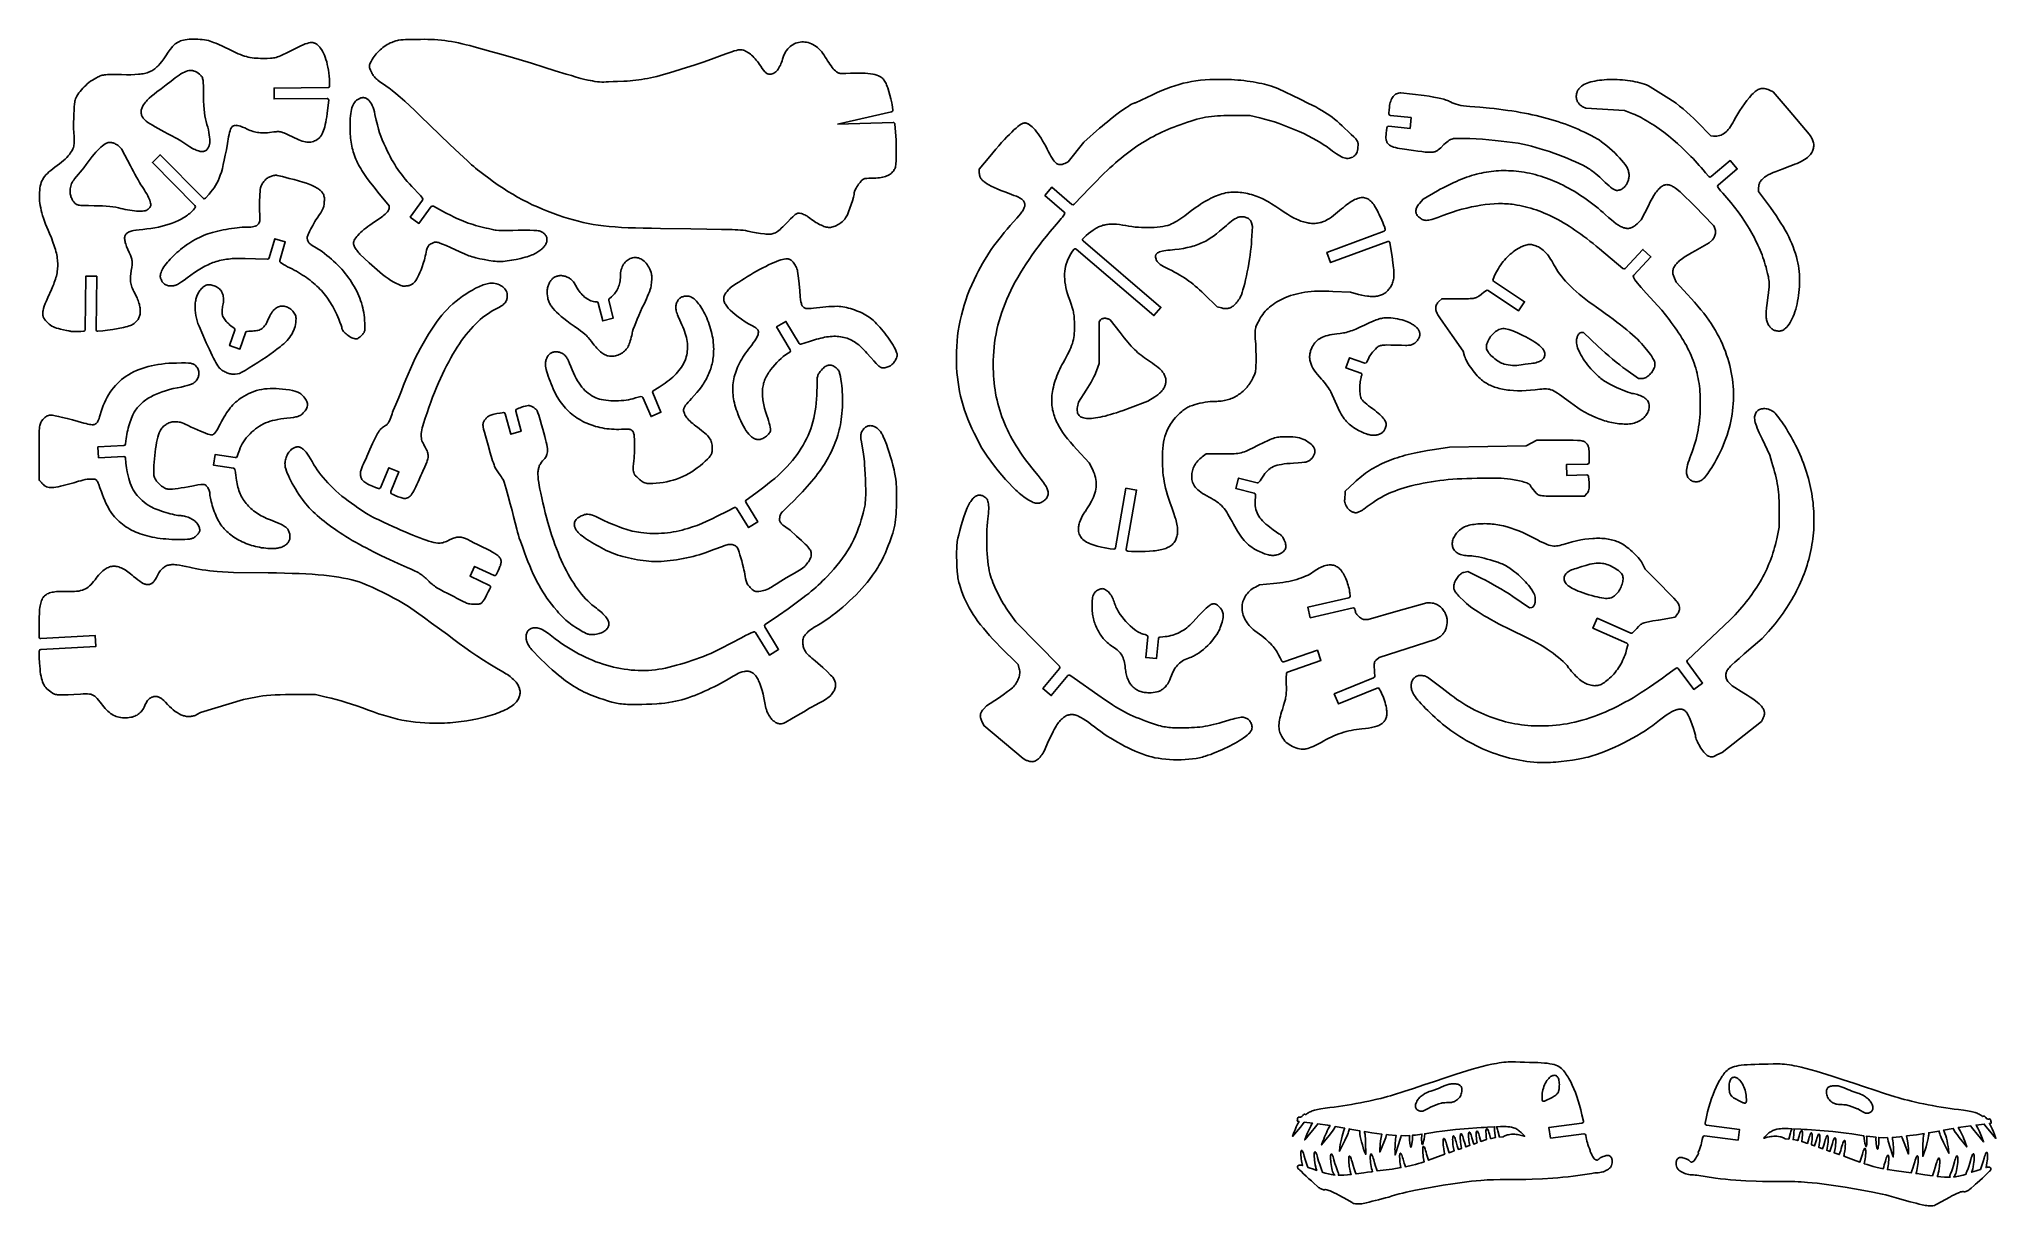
# Model space of a CAD drawing. Header units: millimetres. Extents: x 730 to 1091, y 114 to 329.
import ezdxf

# ---------------------------------------------------------------- set-up
doc = ezdxf.new("R2010")
doc.units = ezdxf.units.MM

msp = doc.modelspace()

# ---------------------------------------------------------------- linework, layer by layer
at = {"flags": 128}
for points in [[(737.237464, 275.091036), (737.49365, 275.101267), (738.049167, 275.142031, 0.389188), (738.327187, 275.437345), (738.454801, 285.298208), (740.454634, 285.272327), (740.327389, 275.440021, 0.445869), (740.655497, 275.137461), (741.566589, 275.22328), (742.426532, 275.331857), (743.411706, 275.483267), (744.424983, 275.661491), (745.369235, 275.850508), (745.785124, 275.944057), (746.147335, 276.034297), (746.443726, 276.119225), (746.662157, 276.196838), (746.84546, 276.278977), (747.019101, 276.36811), (747.18306, 276.464129), (747.337319, 276.566927), (747.481857, 276.676394), (747.616657, 276.792422), (747.741698, 276.914902), (747.856963, 277.043726), (747.962431, 277.178787), (748.058084, 277.319974), (748.143902, 277.46718), (748.219867, 277.620296), (748.28596, 277.779214), (748.342161, 277.943826), (748.388451, 278.114022), (748.424812, 278.289695), (748.451223, 278.470736), (748.467667, 278.657037), (748.474123, 278.848488), (748.470574, 279.044983), (748.456999, 279.246412), (748.43338, 279.452666), (748.399698, 279.663638), (748.355933, 279.879219), (748.302067, 280.099301), (748.23808, 280.323774), (748.163953, 280.552531), (748.079668, 280.785464), (747.985205, 281.022463), (747.880544, 281.26342), (747.765668, 281.508227), (747.640557, 281.756775), (747.300619, 282.432561), (747.160819, 282.733101), (747.040173, 283.014106), (746.937964, 283.279599), (746.853473, 283.533607), (746.785983, 283.780153), (746.734776, 284.023263), (746.699133, 284.26696), (746.678337, 284.51527), (746.67167, 284.772217), (746.678413, 285.041826), (746.697848, 285.328122), (746.729258, 285.635129), (746.825128, 286.327375), (746.910115, 286.90272), (746.964281, 287.368559), (746.978637, 287.570227), (746.983885, 287.756294), (746.979557, 287.930685), (746.965185, 288.097325), (746.940302, 288.260139), (746.904439, 288.423052), (746.857131, 288.58999), (746.797908, 288.764877), (746.641848, 289.1542), (746.432518, 289.622421), (746.168986, 290.2165), (745.952032, 290.750981), (745.783678, 291.229328), (745.718357, 291.448533), (745.665942, 291.655003), (745.626687, 291.849171), (745.600845, 292.031469), (745.588666, 292.20233), (745.590405, 292.362187), (745.606314, 292.511473), (745.636644, 292.65062), (745.681648, 292.780062), (745.74158, 292.900231), (745.816691, 293.01156), (745.907234, 293.114482), (746.013461, 293.20943), (746.135624, 293.296836), (746.273977, 293.377133), (746.428772, 293.450754), (746.600261, 293.518133), (746.788697, 293.5797), (746.994331, 293.63589), (747.217418, 293.687136), (747.716955, 293.776523), (748.289328, 293.851326), (748.936558, 293.915005), (749.684597, 293.991076), (750.416348, 294.088206), (751.130334, 294.205845), (751.825079, 294.34344), (752.499107, 294.500438), (753.150941, 294.676288), (753.779106, 294.870439), (754.382125, 295.082337), (754.958521, 295.311431), (755.506819, 295.557169), (756.025542, 295.819), (756.513215, 296.09637), (756.744945, 296.240711), (756.96836, 296.388729), (757.183273, 296.540356), (757.389502, 296.695524), (757.58686, 296.854162), (757.775164, 297.016202), (757.954229, 297.181576), (758.123871, 297.350214), (758.283185, 297.516627), (758.4169, 297.66802), (758.520751, 297.811401), (758.604295, 297.961709, 0.333314), (758.55543, 298.318361), (750.708285, 306.256528), (752.13063, 307.662563), (760.043912, 299.657492, 0.430846), (760.479871, 299.667285), (761.156385, 300.416105), (761.498717, 300.806842), (761.811297, 301.191954), (762.097158, 301.580304), (762.35933, 301.980757), (762.600845, 302.402178), (762.824735, 302.85343), (763.03403, 303.343377), (763.231763, 303.880884), (763.420964, 304.474816), (763.604665, 305.134035), (763.785898, 305.867407), (763.967694, 306.683796), (764.153084, 307.592065), (764.3451, 308.60108), (764.546772, 309.719704), (764.761134, 310.956801), (764.839505, 311.379277), (764.923614, 311.752316), (765.016075, 312.077031), (765.119503, 312.354535), (765.176148, 312.475931), (765.236516, 312.585943), (765.300933, 312.684709), (765.369727, 312.772368), (765.443225, 312.84906), (765.521753, 312.914924), (765.605639, 312.9701), (765.695209, 313.014725), (765.79079, 313.04894), (765.89271, 313.072884), (766.001294, 313.086696), (766.116871, 313.090516), (766.239767, 313.084481), (766.370309, 313.068733), (766.655639, 313.008649), (766.975476, 312.911379), (767.332435, 312.778036), (767.729133, 312.609733), (768.168184, 312.407585), (768.450989, 312.278352), (768.726387, 312.162994), (768.996682, 312.061258), (769.264179, 311.972886), (769.531182, 311.897624), (769.799997, 311.835217), (770.072927, 311.78541), (770.352279, 311.747947), (770.640356, 311.722573), (770.939463, 311.709033), (771.251906, 311.707071), (771.579989, 311.716433), (771.926016, 311.736864), (772.292292, 311.768107), (773.094813, 311.862011), (773.509823, 311.909863), (773.69522, 311.922931), (773.870665, 311.927534), (774.039748, 311.922751), (774.206061, 311.907662), (774.373193, 311.881346), (774.544735, 311.842883), (774.724277, 311.791354), (774.91541, 311.725837), (775.346809, 311.549159), (775.867655, 311.305488), (776.506672, 310.987462), (776.927878, 310.779297), (777.320306, 310.595701), (777.686257, 310.436404), (778.028035, 310.301139), (778.34794, 310.189637), (778.648276, 310.101631), (778.931345, 310.036853), (779.199448, 309.995034), (779.454888, 309.975907), (779.699968, 309.979204), (779.93699, 310.004656), (780.168255, 310.051996), (780.396066, 310.120956), (780.622726, 310.211267), (780.850536, 310.322661), (781.081799, 310.454872), (781.261474, 310.577677), (781.431142, 310.721749), (781.591251, 310.888659), (781.742249, 311.079978), (781.884583, 311.297278), (782.018701, 311.542129), (782.14505, 311.816102), (782.264079, 312.120768), (782.376233, 312.457699), (782.481962, 312.828464), (782.581712, 313.234635), (782.675932, 313.677783), (782.765068, 314.159479), (782.849569, 314.681294), (782.929881, 315.244798), (783.006453, 315.851564), (783.216313, 317.704507, 0.450354), (782.915513, 318.038256), (773.154328, 317.950204), (773.136287, 319.950123), (783.08944, 320.039906, 0.419573), (783.386622, 320.348078), (783.368826, 321.000194), (783.336675, 321.59811), (783.289452, 322.178509), (783.227474, 322.740212), (783.151059, 323.282037), (783.060524, 323.802805), (782.956187, 324.301335), (782.838363, 324.776446), (782.707372, 325.226959), (782.56353, 325.651693), (782.407155, 326.049467), (782.238563, 326.419102), (782.058072, 326.759416), (781.866, 327.06923), (781.662663, 327.347363), (781.55687, 327.474181), (781.448379, 327.592635), (781.250461, 327.789614), (781.059554, 327.957893), (780.870928, 328.096877), (780.679851, 328.20597), (780.581915, 328.249122), (780.481591, 328.284579), (780.378288, 328.312265), (780.271416, 328.332107), (780.160381, 328.34403), (780.044594, 328.347959), (779.923462, 328.343822), (779.796394, 328.331542), (779.522084, 328.28226), (779.216932, 328.199518), (778.876207, 328.08272), (778.495176, 327.931273), (778.069108, 327.744581), (777.593271, 327.522049), (776.473364, 326.967086), (775.462749, 326.457347), (774.672607, 326.073508), (774.341072, 325.923267), (774.041686, 325.797859), (773.766792, 325.695073), (773.508734, 325.612693), (773.259855, 325.548506), (773.0125, 325.500298), (772.75901, 325.465856), (772.491731, 325.442966), (771.885175, 325.422987), (771.131582, 325.422653), (770.666299, 325.427841), (770.233845, 325.440274), (769.828932, 325.461389), (769.446271, 325.492623), (769.080573, 325.535413), (768.726549, 325.591196), (768.378911, 325.66141), (768.03237, 325.74749), (767.681638, 325.850875), (767.321425, 325.973002), (766.946443, 326.115306), (766.551404, 326.279226), (766.131018, 326.466199), (765.679997, 326.677661), (764.664896, 327.179803), (764.223172, 327.398479), (763.762407, 327.617257), (762.838015, 328.03174), (762.401518, 328.215755), (762.000241, 328.376495), (761.647748, 328.508113), (761.357604, 328.604765), (761.025206, 328.69519), (760.668781, 328.772942), (760.292857, 328.838063), (759.901963, 328.890593), (759.500627, 328.930573), (759.093378, 328.958043), (758.684745, 328.973045), (758.279256, 328.97562), (757.881439, 328.965807), (757.495824, 328.943649), (757.126938, 328.909185), (756.77931, 328.862457), (756.457468, 328.803505), (756.165942, 328.73237), (755.90926, 328.649093), (755.691949, 328.553716), (755.33487, 328.363574), (755.039751, 328.185647), (754.907659, 328.0931), (754.781736, 327.993809), (754.658876, 327.884509), (754.535971, 327.761934), (754.409916, 327.622819), (754.277602, 327.463898), (753.981775, 327.073576), (753.623634, 326.564841), (753.178326, 325.911568), (752.788536, 325.349008), (752.418956, 324.847937), (752.061807, 324.405046), (751.885464, 324.204383), (751.709313, 324.017024), (751.53238, 323.842555), (751.353695, 323.680561), (751.172284, 323.53063), (750.987175, 323.392347), (750.797397, 323.265299), (750.601976, 323.149071), (750.399942, 323.043251), (750.19032, 322.947424), (749.97214, 322.861176), (749.744429, 322.784094), (749.506215, 322.715764), (749.256525, 322.655772), (748.994388, 322.603704), (748.718831, 322.559147), (748.428882, 322.521687), (748.123568, 322.490909), (747.462959, 322.447748), (746.729226, 322.426353), (745.914591, 322.423415), (745.011276, 322.435622), (743.927978, 322.454053), (743.080001, 322.457251), (742.729391, 322.451142), (742.41977, 322.438828), (742.14519, 322.41951), (741.899705, 322.39239), (741.677367, 322.356669), (741.472228, 322.311548), (741.278343, 322.256228), (741.089762, 322.18991), (740.90054, 322.111796), (740.704729, 322.021086), (740.26955, 321.798683), (739.952769, 321.620401), (739.636645, 321.42111), (739.323296, 321.203091), (739.014837, 320.968621), (738.713386, 320.719982), (738.42106, 320.459452), (738.139974, 320.189312), (737.872245, 319.911839), (737.61999, 319.629315), (737.385326, 319.344018), (737.170369, 319.058228), (736.977236, 318.774224), (736.808043, 318.494287), (736.664908, 318.220694), (736.549946, 317.955727), (736.465274, 317.701664), (736.436396, 317.577867), (736.408268, 317.418487), (736.354856, 317.00294), (736.306224, 316.474941), (736.263557, 315.854408), (736.228042, 315.161261), (736.200862, 314.415417), (736.183204, 313.636797), (736.176253, 312.845317), (736.187663, 312.395637), (736.216304, 311.916706), (736.283881, 310.912518), (736.302117, 310.407977), (736.30282, 310.159627), (736.296187, 309.915616), (736.280924, 309.677238), (736.255739, 309.44579), (736.219337, 309.222565), (736.170425, 309.008859), (736.125894, 308.878136), (736.064213, 308.745493), (735.906934, 308.4792), (735.733661, 308.219484), (735.579465, 307.975848), (735.505903, 307.856098), (735.418918, 307.730196), (735.207438, 307.462562), (734.95055, 307.178204), (734.653776, 306.882381), (734.322639, 306.580353), (733.962663, 306.277377), (733.57937, 305.978711), (733.178284, 305.689616), (732.732302, 305.374532), (732.328007, 305.074519), (731.963342, 304.786459), (731.63625, 304.507237), (731.344674, 304.233735), (731.086557, 303.962837), (730.859843, 303.691426), (730.662475, 303.416386), (730.492397, 303.134598), (730.347551, 302.842947), (730.225881, 302.538317), (730.12533, 302.217589), (730.043841, 301.877647), (729.979358, 301.515376), (729.929825, 301.127657), (729.893183, 300.711374), (729.873794, 300.32615), (729.870721, 299.936104), (729.884329, 299.539745), (729.914983, 299.135581), (729.963046, 298.72212), (730.028884, 298.29787), (730.11286, 297.861341), (730.215341, 297.41104), (730.336689, 296.945476), (730.47727, 296.463157), (730.637448, 295.962591), (730.817588, 295.442287), (731.018054, 294.900754), (731.23921, 294.336499), (731.481422, 293.748031), (731.745054, 293.133859), (732.082554, 292.335679), (732.377232, 291.579498), (732.629245, 290.860694), (732.739301, 290.513865), (732.838749, 290.174647), (732.927608, 289.842463), (733.005899, 289.516736), (733.073641, 289.196887), (733.130852, 288.882339), (733.177554, 288.572514), (733.213765, 288.266836), (733.239506, 287.964726), (733.254794, 287.665607), (733.259651, 287.3689), (733.254094, 287.07403), (733.238145, 286.780417), (733.211823, 286.487484), (733.175147, 286.194654), (733.128136, 285.901349), (733.07081, 285.606992), (733.003189, 285.311005), (732.925293, 285.012809), (732.83714, 284.711829), (732.73875, 284.407486), (732.630143, 284.099202), (732.511338, 283.7864), (732.382356, 283.468502), (732.093934, 282.815109), (731.436604, 281.370774), (731.17454, 280.765122), (730.955959, 280.227976), (730.780172, 279.752456), (730.646492, 279.331684), (730.554228, 278.958781), (730.523413, 278.788131), (730.502693, 278.626869), (730.491984, 278.474135), (730.491199, 278.329069), (730.500251, 278.190811), (730.519056, 278.058501), (730.547526, 277.93128), (730.585576, 277.808288), (730.63312, 277.688665), (730.690072, 277.571551), (730.756345, 277.456086), (730.831853, 277.34141), (731.010232, 277.110988), (731.224521, 276.873405), (731.47403, 276.621783), (731.694026, 276.42319), (731.927812, 276.245005), (732.178087, 276.085949), (732.447545, 275.944746), (732.738883, 275.820116), (733.054798, 275.710781), (733.397987, 275.615464), (733.771144, 275.532886), (734.895489, 275.297184), (735.298005, 275.202497), (735.517672, 275.140424), (735.600522, 275.121271), (735.73523, 275.105421), (736.132001, 275.084442), (736.651556, 275.079107), (737.237464, 275.091036)], [(877.023958, 313.292443), (886.963123, 315.588989, 0.421825), (887.220976, 315.932757), (887.072681, 316.883034), (887.008856, 317.240704), (886.857987, 317.960796), (886.681357, 318.670474), (886.485198, 319.349636), (886.275748, 319.978179), (886.167986, 320.267187), (886.059239, 320.536002), (885.950287, 320.782112), (885.841909, 321.003003), (885.734884, 321.196164), (885.629991, 321.35908), (885.462937, 321.572579), (885.371895, 321.671535), (885.27527, 321.765399), (885.172631, 321.85425), (885.063549, 321.938165), (884.947592, 322.017223), (884.82433, 322.091502), (884.693333, 322.161079), (884.55417, 322.226034), (884.249627, 322.342387), (883.907259, 322.441187), (883.523621, 322.523057), (883.095273, 322.588624), (882.61877, 322.638513), (882.09067, 322.673348), (881.507531, 322.693754), (880.86591, 322.700358), (880.162363, 322.693784), (879.393448, 322.674656), (878.555723, 322.643601), (878.128836, 322.630944), (877.779281, 322.636176), (877.628379, 322.647139), (877.490662, 322.66454), (877.36408, 322.689035), (877.246585, 322.721279), (877.136126, 322.761927), (877.030654, 322.811635), (876.928121, 322.871058), (876.826475, 322.940851), (876.617653, 323.11417), (876.387792, 323.336833), (876.220392, 323.52049), (876.029326, 323.754342), (875.821274, 324.0288), (875.602912, 324.334277), (875.380916, 324.661184), (875.161963, 324.999931), (874.952731, 325.340932), (874.759896, 325.674596), (874.549441, 326.027091), (874.325758, 326.355522), (874.089941, 326.659943), (873.843082, 326.940409), (873.586275, 327.196972), (873.320611, 327.429687), (873.047185, 327.638608), (872.767088, 327.823788), (872.481413, 327.985282), (872.191253, 328.123144), (871.897701, 328.237426), (871.601849, 328.328184), (871.304791, 328.395472), (871.007618, 328.439342), (870.711425, 328.459849), (870.417302, 328.457047), (870.126344, 328.43099), (869.839643, 328.381732), (869.558292, 328.309326), (869.283384, 328.213826), (869.01601, 328.095287), (868.757265, 327.953762), (868.50824, 327.789305), (868.270029, 327.601971), (868.043724, 327.391812), (867.830418, 327.158883), (867.631204, 326.903238), (867.447175, 326.624931), (867.279423, 326.324015), (867.12904, 326.000544), (866.997121, 325.654573), (866.884757, 325.286155), (866.795993, 324.98285), (866.696882, 324.692588), (866.588153, 324.416269), (866.470533, 324.154793), (866.344753, 323.90906), (866.211542, 323.679972), (866.071628, 323.468429), (865.92574, 323.27533), (865.774608, 323.101577), (865.61896, 322.948069), (865.459526, 322.815708), (865.297034, 322.705393), (865.132214, 322.618026), (864.965794, 322.554505), (864.798504, 322.515733), (864.631072, 322.502609), (864.513138, 322.505649), (864.402403, 322.515526), (864.297529, 322.533377), (864.197178, 322.560338), (864.100014, 322.597544), (864.004698, 322.646132), (863.909893, 322.707239), (863.814263, 322.782), (863.716468, 322.871551), (863.615173, 322.977029), (863.396729, 323.240308), (863.148231, 323.580928), (862.85898, 324.007976), (862.65509, 324.306904), (862.447785, 324.592817), (862.237534, 324.865304), (862.024807, 325.123952), (861.810075, 325.368348), (861.593808, 325.598082), (861.376474, 325.81274), (861.158545, 326.011911), (860.94049, 326.195182), (860.722778, 326.362141), (860.50588, 326.512375), (860.290266, 326.645474), (860.076406, 326.761024), (859.864769, 326.858613), (859.655825, 326.93783), (859.450045, 326.998261), (859.355955, 327.016182), (859.250321, 327.02579), (859.13287, 327.02702), (859.003331, 327.019805), (858.706907, 326.979771), (858.358879, 326.905156), (857.957077, 326.795425), (857.499332, 326.650047), (856.983475, 326.468487), (856.407336, 326.250212), (855.232206, 325.807623), (853.774469, 325.282111), (852.219651, 324.73946), (850.753275, 324.245449), (848.176183, 323.43436), (846.838294, 323.01698), (845.5939, 322.640398), (844.934302, 322.450071), (844.302463, 322.276616), (843.694964, 322.119242), (843.108386, 321.977156), (842.539306, 321.849566), (841.984306, 321.735681), (841.439965, 321.634708), (840.902863, 321.545856), (840.36958, 321.468332), (839.836694, 321.401344), (839.300787, 321.344102), (838.758438, 321.295811), (838.206226, 321.255682), (837.640731, 321.222921), (836.456214, 321.176337), (835.660214, 321.141049), (834.802082, 321.095806), (834.369208, 321.077661), (833.944192, 321.066879), (833.534831, 321.066744), (833.148922, 321.08054), (832.740303, 321.121672), (832.302152, 321.188432), (831.864865, 321.263573), (831.458835, 321.329849), (831.021879, 321.41321), (830.425695, 321.55483), (829.696562, 321.746275), (828.860764, 321.97911), (827.944582, 322.244899), (826.974296, 322.535208), (824.976543, 323.155646), (822.873394, 323.817894), (820.603018, 324.521143), (818.329166, 325.212997), (816.215589, 325.84106), (814.722406, 326.26804), (813.10946, 326.716345), (809.99788, 327.572507), (809.255897, 327.773431), (808.539148, 327.956903), (807.84464, 328.123318), (807.169378, 328.273074), (806.510365, 328.406567), (805.864609, 328.524192), (805.229112, 328.626347), (804.600882, 328.713427), (803.976921, 328.785829), (803.354237, 328.84395), (802.729833, 328.888185), (802.100715, 328.918931), (801.463888, 328.936585), (800.816356, 328.941542), (800.155126, 328.934199), (799.477201, 328.914953), (798.664325, 328.904414), (797.786941, 328.904261), (797.345044, 328.896902), (796.912201, 328.878726), (796.496807, 328.845264), (796.107255, 328.792044), (795.865963, 328.734298), (795.610809, 328.651723), (795.12175, 328.481006), (794.848801, 328.384936), (794.572448, 328.268501), (794.2943, 328.133043), (794.015966, 327.979902), (793.739057, 327.810421), (793.46518, 327.62594), (793.195945, 327.427801), (792.932962, 327.217345), (792.67784, 326.995915), (792.432188, 326.764851), (792.197615, 326.525495), (791.975731, 326.279188), (791.768144, 326.027272), (791.576464, 325.771089), (791.402301, 325.511979), (791.247263, 325.251284), (791.024654, 324.846358), (790.863582, 324.528282), (790.805508, 324.393208), (790.762079, 324.269522), (790.73305, 324.153781), (790.718174, 324.042545), (790.717204, 323.932372), (790.729895, 323.81982), (790.756, 323.701447), (790.795273, 323.573813), (790.912338, 323.276991), (791.079118, 322.901822), (791.157147, 322.73695), (791.239556, 322.579996), (791.327885, 322.429494), (791.423674, 322.283981), (791.528462, 322.141991), (791.64379, 322.002058), (791.771198, 321.862718), (791.912225, 321.722506), (792.068412, 321.579957), (792.241298, 321.433605), (792.643328, 321.123634), (793.130634, 320.780874), (793.715536, 320.393603), (793.984386, 320.213407), (794.272654, 320.008847), (794.579855, 319.780349), (794.905506, 319.528335), (795.610217, 318.95546), (796.382911, 318.293616), (797.219713, 317.546195), (798.116747, 316.716592), (799.070136, 315.808201), (800.076005, 314.824415), (803.681106, 311.354087), (805.554991, 309.557809), (807.305199, 307.903844), (808.786753, 306.520223), (809.564604, 305.812845), (809.941105, 305.481035), (810.301059, 305.17363), (810.656201, 304.888068), (811.046495, 304.58958), (811.803116, 304.01947), (812.701714, 303.341477), (813.594245, 302.693406), (814.482641, 302.074229), (815.368837, 301.48292), (816.254765, 300.918449), (817.142359, 300.379789), (818.033552, 299.865911), (818.930278, 299.375789), (819.834469, 298.908394), (820.748059, 298.462697), (821.672981, 298.037673), (822.611169, 297.632291), (823.564556, 297.245525), (824.535075, 296.876346), (825.52466, 296.523727), (826.535244, 296.18664), (827.448338, 295.901529), (828.344751, 295.642081), (829.233814, 295.407199), (830.124858, 295.195786), (831.027214, 295.006745), (831.950214, 294.838979), (832.903188, 294.691391), (833.89547, 294.562883), (834.936388, 294.452359), (836.035276, 294.358722), (837.201464, 294.280875), (838.444283, 294.217721), (839.773066, 294.168162), (841.197142, 294.131102), (842.725844, 294.105444), (844.368503, 294.09009), (849.991184, 294.005459), (852.907837, 293.956536), (855.613295, 293.895325), (856.57553, 293.877658), (857.613152, 293.860369), (858.136225, 293.84551), (858.649335, 293.823117), (859.142879, 293.790647), (859.607255, 293.745558), (860.023801, 293.680943), (860.46957, 293.590714), (861.327047, 293.405101), (862.074472, 293.270419), (862.838214, 293.155389), (863.528716, 293.072215), (863.818515, 293.04639), (864.05642, 293.033105), (864.304676, 293.029594), (864.536316, 293.036457), (864.754586, 293.055644), (864.962729, 293.089103), (865.163988, 293.138783), (865.361609, 293.206635), (865.558834, 293.294608), (865.758908, 293.404649), (865.965074, 293.53871), (866.180578, 293.698739), (866.408662, 293.886684), (866.65257, 294.104496), (866.915547, 294.354124), (867.200836, 294.637517), (867.851328, 295.313393), (868.3458, 295.831267), (868.745414, 296.231342), (869.069482, 296.526168), (869.209221, 296.638035), (869.337317, 296.728296), (869.456182, 296.798521), (869.568231, 296.850277), (869.675878, 296.885133), (869.781537, 296.904659), (869.887623, 296.910423), (869.996549, 296.903994), (870.232578, 296.860831), (870.397091, 296.814375), (870.576665, 296.750729), (870.765505, 296.67274), (870.957812, 296.583252), (871.147792, 296.485111), (871.329646, 296.381161), (871.49758, 296.274246), (871.645797, 296.167213), (871.93191, 295.949353), (872.214912, 295.743289), (872.494169, 295.549333), (872.769049, 295.367797), (873.038917, 295.198992), (873.303142, 295.04323), (873.561089, 294.900823), (873.812125, 294.772082), (874.055618, 294.65732), (874.290935, 294.556848), (874.517441, 294.470978), (874.734504, 294.400021), (874.941491, 294.34429), (875.137769, 294.304096), (875.322704, 294.279751), (875.495663, 294.271567), (875.702327, 294.28175), (875.915553, 294.311597), (876.133629, 294.360051), (876.354843, 294.426059), (876.577483, 294.508566), (876.799838, 294.606516), (877.020194, 294.718856), (877.23684, 294.844529), (877.448064, 294.982481), (877.652153, 295.131657), (877.847395, 295.291002), (878.032079, 295.459462), (878.204493, 295.635981), (878.362923, 295.819505), (878.505658, 296.008978), (878.630987, 296.203347), (878.725212, 296.378197), (878.829624, 296.59896), (879.060065, 297.15101), (879.304425, 297.805078), (879.544819, 298.506741), (879.763364, 299.20158), (879.942174, 299.835171), (880.011089, 300.111993), (880.063364, 300.353096), (880.096763, 300.551676), (880.10905, 300.700932), (880.12597, 300.808379), (880.173138, 300.951942), (880.247278, 301.125379), (880.345113, 301.32245), (880.463366, 301.536917), (880.598761, 301.762538), (880.748023, 301.993075), (880.907873, 302.222286), (881.171212, 302.57998), (881.285201, 302.725294), (881.391966, 302.850327), (881.494929, 302.956635), (881.597512, 303.045774), (881.703137, 303.119301), (881.815225, 303.178771), (881.9372, 303.225742), (882.072482, 303.261769), (882.224494, 303.288407), (882.396657, 303.307215), (882.815128, 303.327559), (883.355269, 303.335251), (883.728277, 303.343439), (884.083384, 303.361148), (884.420825, 303.388456), (884.740836, 303.425442), (885.04365, 303.472183), (885.329504, 303.528759), (885.598632, 303.595248), (885.851268, 303.671728), (886.087649, 303.758276), (886.308008, 303.854973), (886.512581, 303.961895), (886.701602, 304.079121), (886.875307, 304.20673), (887.03393, 304.344799), (887.177706, 304.493408), (887.306871, 304.652634), (887.401464, 304.786283), (887.485131, 304.920763), (887.558427, 305.062219), (887.621908, 305.216796), (887.676129, 305.390638), (887.721646, 305.58989), (887.759013, 305.820696), (887.788788, 306.089201), (887.811524, 306.401551), (887.827779, 306.763889), (887.843062, 307.663109), (887.839081, 308.836018), (887.820281, 310.331775), (887.581091, 313.334904, 0.42876), (887.243478, 313.608597), (877.023958, 313.292443)], [(913.901427, 243.420964), (914.061451, 243.429594), (914.225951, 243.460083), (914.392886, 243.510612), (914.560212, 243.579359), (914.725888, 243.664505), (914.887871, 243.764228), (915.04412, 243.87671), (915.192592, 244.000128), (915.331245, 244.132662), (915.458037, 244.272492), (915.570925, 244.417798), (915.667868, 244.566759), (915.746823, 244.717554), (915.805748, 244.868364), (915.8426, 245.017366), (915.855338, 245.162742), (915.848974, 245.340771), (915.828953, 245.519234), (915.793882, 245.700456), (915.742368, 245.886756), (915.673017, 246.080458), (915.584435, 246.283883), (915.475231, 246.499353), (915.344009, 246.72919), (915.189377, 246.975716), (915.009942, 247.241253), (914.80431, 247.528123), (914.571088, 247.838648), (914.0163, 248.539949), (913.334431, 249.363733), (912.849587, 249.950093), (912.381656, 250.535527), (911.930537, 251.120295), (911.49613, 251.704651), (911.078336, 252.288853), (910.677053, 252.873158), (910.292183, 253.457823), (909.923625, 254.043105), (909.571279, 254.629261), (909.235046, 255.216547), (908.914824, 255.805221), (908.610515, 256.395539), (908.322017, 256.987758), (908.049232, 257.582136), (907.792058, 258.17893), (907.550397, 258.778395), (907.324148, 259.380789), (907.11321, 259.98637), (906.917484, 260.595393), (906.736871, 261.208116), (906.571269, 261.824796), (906.420579, 262.44569), (906.2847, 263.071054), (906.163534, 263.701146), (906.056979, 264.336222), (905.964936, 264.976539), (905.887305, 265.622355), (905.823985, 266.273926), (905.774877, 266.931509), (905.739881, 267.595361), (905.718897, 268.265739), (905.711823, 268.9429), (905.722296, 269.76779), (905.754225, 270.587888), (905.807827, 271.403668), (905.883318, 272.215603), (905.980914, 273.024167), (906.100833, 273.829834), (906.24329, 274.633077), (906.408502, 275.434371), (906.596686, 276.234188), (906.808058, 277.033002), (907.042835, 277.831288), (907.301232, 278.629518), (907.583467, 279.428167), (907.889756, 280.227708), (908.220315, 281.028615), (908.575362, 281.831361), (908.955111, 282.636421), (909.359781, 283.444268), (909.789587, 284.255375), (910.244746, 285.070216), (910.725474, 285.889265), (911.231988, 286.712996), (911.764505, 287.541883), (912.32324, 288.376398), (912.90841, 289.217016), (913.520233, 290.06421), (914.158923, 290.918455), (914.824698, 291.780223), (915.517775, 292.649989), (916.238369, 293.528225), (916.986697, 294.415407), (917.762976, 295.312007), (918.269745, 295.896867), (918.468132, 296.139363), (918.6295, 296.354991), (918.85311, 296.703832, 0.37231), (918.797271, 297.092221), (915.237588, 300.184089), (916.549098, 301.694036), (920.213319, 298.511368, 0.401435), (920.627702, 298.531399), (923.499984, 301.559429), (924.602029, 302.702607), (925.672079, 303.773574), (926.196726, 304.283109), (926.715319, 304.775949), (927.228506, 305.252545), (927.736934, 305.71335), (928.241253, 306.158816), (928.74211, 306.589395), (929.240154, 307.00554), (929.736032, 307.407703), (930.230392, 307.796337), (930.723884, 308.171893), (931.217155, 308.534824), (931.710852, 308.885583), (932.205626, 309.224621), (932.702122, 309.552391), (933.20099, 309.869345), (933.702878, 310.175936), (934.208434, 310.472616), (934.718307, 310.759836), (935.233143, 311.03805), (935.753591, 311.30771), (936.280301, 311.569268), (936.813919, 311.823176), (937.355093, 312.069887), (937.904473, 312.309853), (938.462706, 312.543526), (939.03044, 312.771359), (939.608324, 312.993803), (940.197005, 313.211312), (940.876276, 313.453091), (941.517731, 313.672151), (942.126837, 313.869477), (942.709064, 314.046058), (943.26988, 314.202879), (943.814752, 314.340927), (944.349151, 314.461188), (944.878544, 314.56465), (945.4084, 314.652299), (945.944188, 314.725122), (946.491375, 314.784105), (947.055432, 314.830235), (947.641825, 314.864498), (948.256024, 314.887882), (948.903497, 314.901372), (949.589713, 314.905956), (953.029296, 314.908191), (954.88138, 314.46692), (955.74945, 314.246162), (956.639328, 313.993209), (957.544792, 313.710848), (958.459617, 313.40187), (959.377579, 313.069063), (960.292455, 312.715214), (961.198021, 312.343113), (962.088052, 311.955548), (962.956327, 311.555308), (963.796619, 311.145181), (964.602706, 310.727955), (965.368364, 310.30642), (966.087369, 309.883364), (966.753497, 309.461576), (967.064788, 309.252028), (967.360525, 309.043843), (967.639931, 308.83737), (967.902229, 308.632955), (968.282193, 308.3354), (968.642105, 308.06857), (968.983058, 307.832147), (969.306146, 307.62581), (969.612463, 307.44924), (969.903103, 307.302117), (970.17916, 307.184121), (970.441727, 307.094933), (970.691899, 307.034232), (970.930769, 307.0017), (971.159431, 306.997015), (971.378979, 307.019859), (971.590507, 307.069912), (971.795108, 307.146853), (971.993877, 307.250364), (972.187907, 307.380124), (972.367237, 307.526361), (972.517906, 307.679375), (972.642355, 307.844412), (972.743021, 308.026718), (972.822345, 308.231539), (972.882765, 308.464121), (972.926721, 308.729711), (972.956652, 309.033554), (972.977658, 309.4079), (972.977303, 309.568856), (972.966387, 309.717697), (972.942417, 309.858442), (972.902903, 309.995116), (972.845351, 310.131737), (972.767271, 310.27233), (972.66617, 310.420914), (972.539557, 310.581512), (972.384939, 310.758146), (972.199825, 310.954836), (971.72814, 311.424473), (971.104568, 312.022596), (970.56301, 312.534094), (970.053666, 313.004137), (969.569424, 313.437485), (969.103169, 313.838894), (968.647788, 314.213121), (968.196167, 314.564925), (967.741192, 314.899062), (967.27575, 315.22029), (966.792727, 315.533366), (966.28501, 315.843048), (965.745484, 316.154094), (965.167036, 316.47126), (964.542552, 316.799304), (963.864918, 317.142983), (962.321748, 317.896278), (958.16326, 319.890097), (957.018366, 320.278799), (956.605072, 320.411591), (956.163724, 320.539195), (955.696989, 320.661208), (955.207529, 320.77723), (954.698009, 320.88686), (954.171094, 320.989697), (953.629448, 321.085339), (953.075736, 321.173386), (952.512622, 321.253437), (951.94277, 321.32509), (951.368845, 321.387945), (950.793511, 321.4416), (950.219434, 321.485655), (949.649276, 321.519709), (949.085703, 321.54336), (948.53138, 321.556207), (947.518018, 321.561268), (946.555677, 321.547868), (945.638351, 321.514738), (944.760032, 321.460606), (943.914716, 321.384202), (943.096396, 321.284257), (942.299065, 321.1595), (941.516718, 321.00866), (940.743348, 320.830468), (939.972949, 320.623652), (939.199515, 320.386944), (938.41704, 320.119071), (937.619518, 319.818765), (936.800941, 319.484755), (935.955305, 319.11577), (935.076603, 318.71054), (931.940576, 317.229358), (931.830676, 317.229358), (931.772459, 317.221845), (931.696954, 317.199687), (931.497258, 317.113719), (931.237946, 316.976025), (930.925373, 316.791175), (930.565896, 316.563739), (930.165871, 316.298286), (929.731654, 315.999387), (929.269601, 315.671611), (928.287412, 314.947711), (927.270154, 314.163145), (926.764264, 313.759537), (926.268675, 313.354472), (925.789744, 312.952521), (925.333827, 312.558253), (922.423639, 309.999353), (919.50987, 306.347482), (918.89274, 306.066298), (918.65897, 305.968773), (918.439797, 305.897734), (918.233021, 305.854971), (918.133594, 305.844753), (918.036441, 305.842275), (917.941287, 305.847761), (917.847857, 305.861435), (917.755876, 305.883521), (917.665069, 305.914243), (917.575161, 305.953823), (917.485877, 306.002486), (917.396942, 306.060456), (917.30808, 306.127957), (917.129479, 306.292444), (916.947873, 306.497738), (916.761063, 306.745629), (916.566847, 307.037906), (916.363025, 307.376361), (916.147398, 307.762782), (915.917765, 308.198961), (915.671926, 308.686686), (915.392728, 309.23455), (915.112055, 309.754421), (914.830778, 310.245285), (914.549768, 310.706127), (914.269897, 311.135933), (913.992038, 311.533687), (913.71706, 311.898375), (913.445837, 312.228983), (913.179238, 312.524496), (912.918137, 312.783899), (912.663404, 313.006177), (912.415911, 313.190317), (912.17653, 313.335302), (912.060153, 313.392795), (911.946131, 313.44012), (911.834573, 313.477148), (911.725588, 313.503754), (911.619284, 313.519811), (911.51577, 313.525191), (911.431189, 313.518189), (911.337137, 313.497306), (911.233808, 313.462729), (911.121396, 313.414643), (910.870099, 313.278693), (910.584798, 313.090944), (910.267044, 312.852887), (909.918388, 312.56601), (909.540382, 312.231804), (909.134577, 311.851758), (908.702526, 311.427362), (908.245778, 310.960106), (907.765887, 310.451478), (907.264403, 309.902968), (906.742877, 309.316067), (906.202862, 308.692263), (905.645908, 308.033047), (905.073567, 307.339908), (903.155338, 304.991082), (903.155338, 304.282956), (903.159641, 304.152122), (903.172798, 304.023865), (903.195184, 303.897946), (903.227172, 303.774124), (903.269136, 303.652159), (903.321451, 303.531812), (903.384489, 303.412842), (903.458624, 303.29501), (903.544231, 303.178075), (903.641683, 303.061797), (903.751354, 302.945936), (903.873618, 302.830253), (904.008849, 302.714507), (904.15742, 302.598459), (904.49608, 302.364493), (904.892587, 302.126436), (905.349932, 301.882368), (905.871106, 301.630369), (906.4591, 301.368518), (907.116904, 301.094895), (907.847509, 300.807581), (908.653904, 300.504655), (909.539082, 300.184196), (909.980337, 300.014816), (910.366279, 299.839945), (910.538567, 299.749978), (910.697097, 299.65807), (910.841894, 299.564033), (910.972981, 299.467678), (911.090382, 299.368815), (911.194121, 299.267255), (911.284221, 299.162808), (911.360706, 299.055287), (911.4236, 298.944501), (911.472926, 298.830262), (911.508709, 298.71238), (911.530971, 298.590666), (911.539738, 298.46493), (911.535032, 298.334985), (911.516877, 298.20064), (911.485296, 298.061706), (911.440315, 297.917995), (911.381955, 297.769317), (911.310242, 297.615482), (911.225198, 297.456302), (911.126848, 297.291588), (911.015215, 297.12115), (910.752196, 296.762346), (910.43633, 296.378377), (910.067807, 295.967731), (909.444443, 295.289232), (908.849383, 294.624367), (908.281108, 293.971006), (907.738096, 293.327015), (907.218826, 292.690262), (906.721777, 292.058615), (906.245428, 291.429942), (905.788258, 290.80211), (905.348746, 290.172988), (904.92537, 289.540442), (904.51661, 288.902342), (904.120944, 288.256554), (903.736852, 287.600947), (903.362812, 286.933388), (902.997304, 286.251745), (902.638805, 285.553886), (902.183431, 284.619049), (901.758482, 283.685244), (901.363817, 282.751895), (900.999295, 281.818428), (900.664774, 280.884266), (900.360115, 279.948835), (900.085175, 279.011559), (899.839814, 278.071862), (899.623892, 277.12917), (899.437266, 276.182907), (899.279796, 275.232496), (899.15134, 274.277364), (899.051759, 273.316935), (898.980911, 272.350632), (898.938654, 271.377882), (898.924849, 270.398108), (898.936736, 269.429332), (898.972001, 268.483117), (899.031161, 267.557252), (899.114732, 266.649526), (899.223233, 265.757731), (899.357181, 264.879655), (899.517093, 264.013088), (899.703488, 263.15582), (899.916882, 262.305642), (900.157793, 261.460342), (900.426739, 260.61771), (900.724237, 259.775537), (901.050804, 258.931612), (901.406959, 258.083725), (901.793218, 257.229666), (902.210099, 256.367224), (903.598905, 253.581131), (904.610785, 252.13389), (905.289948, 251.183845), (905.96908, 250.275578), (906.645372, 249.411722), (907.316018, 248.59491), (907.97821, 247.827775), (908.62914, 247.11295), (909.266002, 246.453067), (909.885987, 245.85076), (910.188774, 245.57202), (910.486289, 245.308661), (910.778181, 245.061013), (911.064099, 244.829404), (911.343692, 244.614163), (911.61661, 244.41562), (911.882502, 244.234104), (912.141016, 244.069943), (912.391801, 243.923468), (912.634508, 243.795007), (912.868784, 243.684889), (913.094279, 243.593443), (913.310641, 243.520998), (913.517521, 243.467884), (913.714567, 243.43443), (913.901427, 243.420964)], [(1050.574048, 275.168654), (1050.701352, 275.172838), (1050.827506, 275.188145), (1050.952452, 275.214346), (1051.076129, 275.251209), (1051.198479, 275.298504), (1051.319442, 275.356001), (1051.43896, 275.423468), (1051.556973, 275.500676), (1051.673421, 275.587394), (1051.788246, 275.683391), (1052.012789, 275.902302), (1052.230128, 276.155565), (1052.439789, 276.441335), (1052.641298, 276.757769), (1052.834181, 277.103022), (1053.017966, 277.47525), (1053.192177, 277.87261), (1053.356341, 278.293257), (1053.509986, 278.735347), (1053.652636, 279.197035), (1053.783818, 279.676479), (1053.903058, 280.171834), (1054.009883, 280.681255), (1054.103819, 281.202899), (1054.184392, 281.734922), (1054.251128, 282.275479), (1054.303554, 282.822727), (1054.341196, 283.374821), (1054.36358, 283.929918), (1054.370233, 284.486172), (1054.36068, 285.041741), (1054.334449, 285.59478), (1054.291064, 286.143445), (1054.230053, 286.685892), (1054.150942, 287.220276), (1054.053257, 287.744755), (1053.936524, 288.257483), (1053.773138, 288.873298), (1053.591635, 289.482994), (1053.390787, 290.088908), (1053.169368, 290.693374), (1052.926152, 291.298729), (1052.659912, 291.907309), (1052.369421, 292.52145), (1052.053453, 293.143487), (1051.710782, 293.775756), (1051.34018, 294.420593), (1050.940422, 295.080334), (1050.51028, 295.757316), (1050.048528, 296.453873), (1049.553939, 297.172342), (1049.025287, 297.915058), (1048.461346, 298.684358), (1046.824088, 300.88812), (1046.824088, 301.591534), (1046.837925, 301.867795), (1046.855718, 302.000424), (1046.881203, 302.129704), (1046.914711, 302.255872), (1046.956573, 302.379167), (1047.007121, 302.499826), (1047.066686, 302.618088), (1047.135598, 302.734191), (1047.214191, 302.848373), (1047.302794, 302.960871), (1047.401739, 303.071925), (1047.511358, 303.181772), (1047.631982, 303.290651), (1047.763941, 303.398799), (1047.907569, 303.506454), (1048.231151, 303.72124), (1048.605379, 303.936914), (1049.032902, 304.155379), (1049.516373, 304.378541), (1050.058441, 304.608306), (1050.661757, 304.846576), (1051.328972, 305.095259), (1052.062735, 305.356257), (1052.577004, 305.54021), (1053.058134, 305.72198), (1053.506884, 305.902046), (1053.924009, 306.080883), (1054.310268, 306.258971), (1054.666416, 306.436787), (1054.993213, 306.614807), (1055.291413, 306.79351), (1055.561775, 306.973373), (1055.805056, 307.154873), (1056.022013, 307.338488), (1056.213402, 307.524695), (1056.379982, 307.713972), (1056.522509, 307.906797), (1056.64174, 308.103646), (1056.738432, 308.304998), (1056.816345, 308.505251), (1056.879609, 308.701348), (1056.928071, 308.894092), (1056.961581, 309.084289), (1056.979984, 309.272743), (1056.983131, 309.460259), (1056.970868, 309.647641), (1056.943044, 309.835694), (1056.899506, 310.025222), (1056.840102, 310.21703), (1056.764681, 310.411922), (1056.67309, 310.610704), (1056.565177, 310.814179), (1056.44079, 311.023152), (1056.299777, 311.238427), (1056.141987, 311.46081), (1052.452603, 315.847323), (1049.482159, 319.255509), (1048.802133, 319.56535), (1048.563947, 319.667069), (1048.336267, 319.749832), (1048.117913, 319.813341), (1047.907709, 319.857296), (1047.704474, 319.881398), (1047.507031, 319.885348), (1047.314202, 319.868847), (1047.124807, 319.831597), (1046.937669, 319.773297), (1046.751609, 319.69365), (1046.565448, 319.592355), (1046.378008, 319.469115), (1046.188111, 319.32363), (1045.994579, 319.1556), (1045.796232, 318.964727), (1045.591893, 318.750712), (1045.118022, 318.216134), (1044.655789, 317.655261), (1044.207468, 317.071383), (1043.775334, 316.46779), (1043.36166, 315.847772), (1042.968721, 315.214618), (1042.598791, 314.57162), (1042.254144, 313.922066), (1042.051408, 313.53807), (1041.848959, 313.185179), (1041.645852, 312.862686), (1041.441141, 312.569879), (1041.233883, 312.306049), (1041.023134, 312.070487), (1040.807947, 311.862483), (1040.58738, 311.681328), (1040.360487, 311.526311), (1040.126324, 311.396724), (1039.883947, 311.291856), (1039.63241, 311.210998), (1039.370769, 311.153441), (1039.098081, 311.118474), (1038.813399, 311.105388), (1038.51578, 311.113473), (1038.01268, 311.143941), (1035.473071, 313.734628), (1034.848015, 314.356458), (1034.209593, 314.960749), (1033.561184, 315.544681), (1032.906168, 316.105435), (1032.247925, 316.64019), (1031.589835, 317.146129), (1030.935277, 317.620432), (1030.28763, 318.060279), (1026.836314, 320.210749), (1026.496149, 320.374872), (1026.134228, 320.528136), (1025.752326, 320.670552), (1025.352219, 320.802131), (1024.935682, 320.922883), (1024.504492, 321.032821), (1024.060422, 321.131955), (1023.605249, 321.220296), (1023.140748, 321.297855), (1022.668695, 321.364642), (1022.190866, 321.42067), (1021.709034, 321.465948), (1021.224978, 321.500489), (1020.74047, 321.524302), (1020.257288, 321.537399), (1019.777207, 321.539791), (1019.302002, 321.531489), (1018.833449, 321.512503), (1018.373322, 321.482845), (1017.923398, 321.442527), (1017.485453, 321.391557), (1017.061261, 321.329949), (1016.652598, 321.257712), (1016.26124, 321.174858), (1015.888961, 321.081398), (1015.537539, 320.977342), (1015.208747, 320.862702), (1014.904362, 320.737489), (1014.626159, 320.601714), (1014.375914, 320.455386), (1014.155401, 320.298519), (1013.966397, 320.131122), (1013.860691, 320.019832), (1013.763045, 319.905644), (1013.673427, 319.788835), (1013.591801, 319.669683), (1013.518134, 319.548465), (1013.452391, 319.425459), (1013.394539, 319.300941), (1013.344542, 319.17519), (1013.302368, 319.048482), (1013.267981, 318.921096), (1013.241348, 318.793307), (1013.222435, 318.665395), (1013.211206, 318.537636), (1013.207629, 318.410307), (1013.211669, 318.283687), (1013.223292, 318.158051), (1013.242463, 318.033679), (1013.269148, 317.910846), (1013.303314, 317.789831), (1013.344926, 317.670912), (1013.39395, 317.554364), (1013.450352, 317.440466), (1013.514097, 317.329495), (1013.585152, 317.221729), (1013.663482, 317.117444), (1013.749053, 317.016919), (1013.841831, 316.920431), (1013.941782, 316.828256), (1014.048871, 316.740673), (1014.163065, 316.657959), (1014.284329, 316.58039), (1014.41263, 316.508246), (1014.941796, 316.229865), (1022.085546, 315.849141), (1023.62707, 315.226673), (1024.000476, 315.069762), (1024.381371, 314.897713), (1024.769207, 314.710965), (1025.163437, 314.509956), (1025.56351, 314.295124), (1025.96888, 314.06691), (1026.378997, 313.82575), (1026.793314, 313.572085), (1027.211281, 313.306352), (1027.63235, 313.028991), (1028.055973, 312.74044), (1028.481601, 312.441138), (1029.33668, 311.812034), (1030.1932, 311.14519), (1031.046771, 310.444116), (1031.893009, 309.71232), (1032.727524, 308.953312), (1033.545929, 308.170602), (1034.343837, 307.3677), (1034.733733, 306.959773), (1035.11686, 306.548115), (1035.492669, 306.133163), (1035.860611, 305.715356), (1036.220139, 305.295134), (1036.570703, 304.872934), (1037.025441, 304.337562), (1037.657224, 303.652857, 0.401594), (1038.071416, 303.62722), (1041.581384, 306.595304), (1042.87279, 305.068127), (1039.344665, 302.084689, 0.398807), (1039.29938, 301.674282), (1039.470323, 301.448977), (1039.815191, 301.035662), (1040.236252, 300.560608), (1040.97659, 299.726616), (1041.687726, 298.882714), (1042.369166, 298.029764), (1043.020413, 297.16863), (1043.640974, 296.300174), (1044.230351, 295.425259), (1044.788051, 294.544749), (1045.054867, 294.102665), (1045.313578, 293.659505), (1045.564121, 293.215378), (1045.806436, 292.770392), (1046.040459, 292.324654), (1046.26613, 291.878272), (1046.483386, 291.431354), (1046.692166, 290.984007), (1046.892406, 290.536341), (1047.084047, 290.088462), (1047.267025, 289.640478), (1047.441278, 289.192498), (1047.606746, 288.744629), (1047.763365, 288.296979), (1047.911074, 287.849656), (1048.049812, 287.402768), (1048.179515, 286.956423), (1048.300123, 286.510728), (1048.482593, 285.781363), (1048.61786, 285.153921), (1048.66835, 284.866416), (1048.707706, 284.589985), (1048.736151, 284.319827), (1048.753908, 284.051139), (1048.7612, 283.77912), (1048.758248, 283.498966), (1048.745275, 283.205877), (1048.722504, 282.895049), (1048.648456, 282.200972), (1048.537884, 281.378316), (1048.394523, 280.325082), (1048.291446, 279.445223), (1048.228533, 278.716197), (1048.212101, 278.401203), (1048.205666, 278.115466), (1048.209211, 277.856166), (1048.222724, 277.620488), (1048.246187, 277.405614), (1048.279587, 277.208725), (1048.322909, 277.027005), (1048.376138, 276.857636), (1048.439258, 276.6978), (1048.512255, 276.544681), (1048.607808, 276.368668), (1048.705689, 276.206066), (1048.806351, 276.056574), (1048.910248, 275.919889), (1049.017831, 275.79571), (1049.129553, 275.683733), (1049.245867, 275.583657), (1049.367227, 275.49518), (1049.494084, 275.417999), (1049.626891, 275.351813), (1049.766102, 275.296319), (1049.912168, 275.251214), (1050.065543, 275.216198), (1050.22668, 275.190967), (1050.39603, 275.17522), (1050.574048, 275.168654)], [(797.499099, 283.484982), (797.323168, 283.473073), (797.132633, 283.454418), (796.944125, 283.448941), (796.855829, 283.457371), (796.774276, 283.476567), (796.512717, 283.568137), (796.250721, 283.671123), (795.988443, 283.784978), (795.72604, 283.909157), (795.463669, 284.043111), (795.201486, 284.186294), (794.67831, 284.49816), (794.157764, 284.840381), (793.641102, 285.208581), (793.129574, 285.598387), (792.624434, 286.005423), (792.126932, 286.425315), (791.638322, 286.853689), (791.159856, 287.28617), (790.692786, 287.718383), (789.797841, 288.564508), (788.963505, 289.357067), (788.811325, 289.516172), (788.658285, 289.698134), (788.369507, 290.054838), (788.250159, 290.206968), (788.138765, 290.372017), (788.037768, 290.544718), (787.94961, 290.719807), (787.876731, 290.892017), (787.821575, 291.056082), (787.786582, 291.206737), (787.774195, 291.338715), (787.778336, 291.423974), (787.791067, 291.512734), (787.841892, 291.700343), (787.925854, 291.900717), (788.04214, 292.113026), (788.189936, 292.336445), (788.368428, 292.570145), (788.576802, 292.8133), (788.814243, 293.065081), (789.079939, 293.324663), (789.373074, 293.591217), (789.692835, 293.863916), (790.038408, 294.141933), (790.40898, 294.424441), (790.803735, 294.710613), (791.22186, 294.99962), (791.662541, 295.290636), (792.352638, 295.748575), (792.930285, 296.159748), (793.178908, 296.349751), (793.401781, 296.530406), (793.59969, 296.702496), (793.773424, 296.866801), (793.92377, 297.024104), (794.051515, 297.175184), (794.157447, 297.320825), (794.242353, 297.461806), (794.30702, 297.59891), (794.352236, 297.732918), (794.378788, 297.864611), (794.387464, 297.994771), (794.387464, 298.260262), (792.281013, 300.794485), (791.565837, 301.669878), (790.915657, 302.499023), (790.327808, 303.288103), (789.799629, 304.0433), (789.557082, 304.410124), (789.328454, 304.770795), (789.113412, 305.126087), (788.911622, 305.476772), (788.722752, 305.823622), (788.546468, 306.167411), (788.382438, 306.508911), (788.230329, 306.848895), (788.089808, 307.188136), (787.960542, 307.527406), (787.842198, 307.867478), (787.734443, 308.209126), (787.636945, 308.553121), (787.549369, 308.900236), (787.471384, 309.251245), (787.402657, 309.60692), (787.342854, 309.968034), (787.291642, 310.335359), (787.24869, 310.709668), (787.213663, 311.091735), (787.186228, 311.482331), (787.166054, 311.882229), (787.146153, 312.713025), (787.146558, 313.302726), (787.158084, 313.849525), (787.181286, 314.355186), (787.216715, 314.821477), (787.264924, 315.250162), (787.326465, 315.643006), (787.40189, 316.001777), (787.491753, 316.328239), (787.596604, 316.624158), (787.716998, 316.8913), (787.853486, 317.131431), (788.00662, 317.346315), (788.176953, 317.537719), (788.365037, 317.707408), (788.571425, 317.857148), (788.796669, 317.988705), (788.919645, 318.048384), (789.041192, 318.097861), (789.161253, 318.13719), (789.279772, 318.166427), (789.396694, 318.185625), (789.51196, 318.19484), (789.625517, 318.194126), (789.737308, 318.183538), (789.847276, 318.163131), (789.955366, 318.132959), (790.061522, 318.093078), (790.165687, 318.043542), (790.267806, 317.984406), (790.367823, 317.915724), (790.46568, 317.837552), (790.561323, 317.749943), (790.654696, 317.652954), (790.745741, 317.546637), (790.920628, 317.306245), (791.085535, 317.029203), (791.240014, 316.715951), (791.383617, 316.366925), (791.515894, 315.982565), (791.636398, 315.563307), (791.744679, 315.109591), (791.97966, 314.047318), (792.190247, 313.155778), (792.390326, 312.391836), (792.593782, 311.712358), (792.814502, 311.074212), (793.066372, 310.434262), (793.363278, 309.749376), (793.719104, 308.976419), (793.993972, 308.401157), (794.267102, 307.852082), (794.540414, 307.326419), (794.815826, 306.821393), (795.095254, 306.334228), (795.380619, 305.86215), (795.673837, 305.402384), (795.976826, 304.952153), (796.291505, 304.508683), (796.619792, 304.069198), (796.963604, 303.630924), (797.324861, 303.191084), (797.705479, 302.746905), (798.107377, 302.29561), (798.532473, 301.834425), (798.982685, 301.360574), (799.646092, 300.667924), (800.133855, 300.134195), (800.513561, 299.677916, -0.344181), (800.525042, 299.308821), (798.240869, 296.188283), (799.85472, 295.006976), (802.120944, 298.102994, -0.373451), (802.5044, 298.190396), (804.752699, 296.989101), (805.759046, 296.466128), (806.239153, 296.228575), (806.707085, 296.005766), (807.165244, 295.796791), (807.616031, 295.600739), (808.061848, 295.416702), (808.505096, 295.24377), (808.948179, 295.081033), (809.393496, 294.927582), (809.843451, 294.782507), (810.300444, 294.644898), (810.766877, 294.513847), (811.245153, 294.388443), (811.737673, 294.267776), (812.246839, 294.150938), (812.69105, 294.043075), (813.169025, 293.921634), (813.648927, 293.811906), (813.879653, 293.769337), (814.098922, 293.739179), (814.565931, 293.702542), (815.062231, 293.686395), (815.578168, 293.686001), (816.104086, 293.696618), (817.147243, 293.731929), (818.114458, 293.75441), (819.337162, 293.755954), (820.298724, 293.747286), (821.038907, 293.723999), (821.338408, 293.705497), (821.597474, 293.681689), (821.821076, 293.652023), (822.014186, 293.61595), (822.181771, 293.572918), (822.328804, 293.522377), (822.460255, 293.463776), (822.581093, 293.396565), (822.696288, 293.320192), (822.810812, 293.234108), (822.93451, 293.129196), (823.044519, 293.020096), (823.140987, 292.907092), (823.224063, 292.790467), (823.293895, 292.670505), (823.35063, 292.547492), (823.394416, 292.42171), (823.425401, 292.293444), (823.443733, 292.162977), (823.449561, 292.030594), (823.443032, 291.896579), (823.424293, 291.761216), (823.393494, 291.624788), (823.350782, 291.487581), (823.296305, 291.349876), (823.23021, 291.21196), (823.152647, 291.074116), (823.063762, 290.936627), (822.963704, 290.799778), (822.852621, 290.663853), (822.73066, 290.529135), (822.59797, 290.39591), (822.454699, 290.26446), (822.300994, 290.135071), (822.137004, 290.008025), (821.962876, 289.883607), (821.778758, 289.762101), (821.584799, 289.64379), (821.381146, 289.52896), (821.167948, 289.417893), (820.945352, 289.310875), (820.713505, 289.208188), (820.43268, 289.096601), (820.117489, 288.985121), (819.772689, 288.874728), (819.403037, 288.766399), (819.013291, 288.661113), (818.608208, 288.559849), (817.771057, 288.3733), (816.929642, 288.21458), (816.519228, 288.148102), (816.12202, 288.091516), (815.742774, 288.045802), (815.386247, 288.011938), (815.057197, 287.990901), (814.76038, 287.983672), (814.499138, 287.990081), (814.200024, 288.008726), (813.868459, 288.038732), (813.509865, 288.079225), (812.733276, 288.188173), (811.913626, 288.328573), (811.094287, 288.493431), (810.318628, 288.675749), (809.960733, 288.77127), (809.630022, 288.868533), (809.331917, 288.966663), (809.071839, 289.064786), (808.244487, 289.413615), (807.35802, 289.802284), (805.655209, 290.565475), (804.839674, 290.928734), (804.200171, 291.203948), (803.706451, 291.39799), (803.504807, 291.466719), (803.328265, 291.517732), (803.173045, 291.551888), (803.035366, 291.570047), (802.911446, 291.573066), (802.797504, 291.561805), (802.689759, 291.537123), (802.58443, 291.49988), (802.477737, 291.450933), (802.365897, 291.391143), (802.197717, 291.310406), (802.011828, 291.228836), (801.836365, 291.134904), (801.761336, 291.079701), (801.699463, 291.017084), (801.604455, 290.8866), (801.519704, 290.744139), (801.444217, 290.59116), (801.377003, 290.429121), (801.317067, 290.259478), (801.263418, 290.08369), (801.171006, 289.719511), (801.091825, 289.348246), (801.017933, 288.981557), (800.941388, 288.631107), (800.854247, 288.30856), (800.640521, 287.639635), (800.434929, 287.030625), (800.235844, 286.47919), (800.041637, 285.98299), (799.85068, 285.539684), (799.661345, 285.146931), (799.472005, 284.802392), (799.281032, 284.503726), (799.086798, 284.248593), (798.987949, 284.136619), (798.887674, 284.034652), (798.78577, 283.942397), (798.682034, 283.859562), (798.576261, 283.785856), (798.468248, 283.720985), (798.357792, 283.664656), (798.24469, 283.616578), (798.128737, 283.576458), (798.009731, 283.544002), (797.887467, 283.51892), (797.761743, 283.500917), (797.499099, 283.484982)], [(978.308257, 312.650273), (978.163853, 311.666856), (978.125309, 311.321962), (978.109549, 311.00542), (978.118024, 310.715776), (978.152187, 310.451581), (978.179356, 310.328572), (978.213491, 310.211382), (978.254774, 310.099827), (978.303387, 309.993727), (978.359511, 309.8929), (978.423329, 309.797165), (978.49502, 309.70634), (978.574767, 309.620244), (978.662752, 309.538696), (978.759156, 309.461513), (978.86416, 309.388515), (978.977947, 309.31952), (979.232592, 309.192814), (979.524544, 309.079942), (979.855255, 308.979454), (980.226178, 308.889897), (980.638765, 308.809821), (981.094469, 308.737773), (983.167894, 308.440519), (984.002131, 308.32579), (984.718523, 308.235446), (985.329925, 308.170824), (985.849191, 308.133264), (986.289174, 308.124105), (986.483452, 308.130594), (986.662729, 308.144686), (986.828613, 308.166547), (986.982711, 308.196345), (987.126628, 308.234247), (987.261973, 308.280422), (987.390351, 308.335035), (987.51337, 308.398255), (987.632635, 308.470248), (987.749755, 308.551183), (987.983984, 308.740546), (988.22891, 308.967682), (988.802271, 309.540629), (989.066156, 309.79321), (989.319976, 310.013101), (989.563797, 310.200342), (989.797681, 310.35497), (990.021694, 310.477026), (990.2359, 310.566547), (990.440363, 310.623573), (990.538961, 310.639913), (990.635148, 310.648143), (991.508487, 310.670203), (992.500667, 310.66665), (993.582796, 310.638999), (994.725979, 310.588765), (995.901323, 310.517461), (997.079933, 310.426603), (998.232917, 310.317705), (999.33138, 310.192283), (1002.50638, 309.793959), (1004.226171, 309.404552), (1004.977178, 309.223818), (1005.762234, 309.014862), (1006.573444, 308.780762), (1007.40291, 308.524599), (1008.242736, 308.249451), (1009.085025, 307.958397), (1009.921881, 307.654516), (1010.745407, 307.340887), (1011.547707, 307.020589), (1012.320883, 306.696701), (1013.05704, 306.372301), (1013.748281, 306.05047), (1014.386708, 305.734285), (1014.964427, 305.426826), (1015.473539, 305.131172), (1015.6999, 304.988734), (1015.906148, 304.850402), (1016.168086, 304.659292), (1016.471335, 304.422618), (1016.80505, 304.149733), (1017.158382, 303.849993), (1017.520484, 303.532753), (1017.880507, 303.207368), (1018.227605, 302.883192), (1018.550929, 302.569582), (1018.905126, 302.22852), (1019.236007, 301.930642), (1019.542557, 301.676653), (1019.823763, 301.46726), (1020.078611, 301.30317), (1020.306088, 301.185088), (1020.409245, 301.143521), (1020.505178, 301.113721), (1020.593762, 301.095776), (1020.67487, 301.089775), (1020.82089, 301.095542), (1020.963967, 301.112574), (1021.103875, 301.140465), (1021.24039, 301.178813), (1021.373286, 301.227211), (1021.502338, 301.285255), (1021.62732, 301.352541), (1021.748008, 301.428663), (1021.864176, 301.513219), (1021.975599, 301.605802), (1022.082052, 301.706008), (1022.18331, 301.813433), (1022.279147, 301.927672), (1022.369338, 302.04832), (1022.453658, 302.174973), (1022.531882, 302.307227), (1022.603784, 302.444676), (1022.669139, 302.586916), (1022.727723, 302.733542), (1022.77931, 302.88415), (1022.823674, 303.038336), (1022.860591, 303.195694), (1022.889834, 303.35582), (1022.91118, 303.518309), (1022.924403, 303.682757), (1022.929277, 303.84876), (1022.925578, 304.015912), (1022.91308, 304.183809), (1022.891557, 304.352047), (1022.860786, 304.52022), (1022.82054, 304.687925), (1022.770594, 304.854756), (1022.717088, 304.995546), (1022.646182, 305.147514), (1022.558704, 305.309858), (1022.455478, 305.481776), (1022.205086, 305.851123), (1021.901612, 306.249137), (1021.551661, 306.6694), (1021.161838, 307.105492), (1020.738749, 307.550996), (1020.288999, 307.999493), (1019.819192, 308.444564), (1019.335935, 308.879791), (1018.845831, 309.298755), (1018.355488, 309.695038), (1017.871509, 310.062221), (1017.4005, 310.393885), (1016.949066, 310.683613), (1016.732754, 310.810745), (1016.523813, 310.924985), (1015.927333, 311.232631), (1015.329906, 311.530143), (1014.730846, 311.81769), (1014.12947, 312.09544), (1013.525091, 312.363563), (1012.917027, 312.622227), (1012.304591, 312.8716), (1011.687099, 313.111852), (1011.063867, 313.34315), (1010.43421, 313.565664), (1009.797443, 313.779563), (1009.152882, 313.985014), (1008.499842, 314.182188), (1007.837638, 314.371251), (1007.165586, 314.552374), (1006.483001, 314.725724), (1005.789198, 314.891471), (1005.083492, 315.049783), (1004.3652, 315.200829), (1003.633635, 315.344777), (1002.888115, 315.481796), (1002.127953, 315.612055), (1001.352466, 315.735723), (1000.560968, 315.852968), (999.752775, 315.963958), (998.927202, 316.068863), (998.083565, 316.167852), (997.221179, 316.261092), (995.437421, 316.431003), (993.570451, 316.579945), (992.954054, 316.631745), (992.407755, 316.69357), (991.92078, 316.767943), (991.48235, 316.857386), (991.081691, 316.964425), (990.708027, 317.091581), (990.35058, 317.241379), (989.998576, 317.416341), (989.821414, 317.506489), (989.634669, 317.592599), (989.436844, 317.675029), (989.226443, 317.754139), (988.76193, 317.903839), (988.229162, 318.044574), (987.616171, 318.179222), (986.910987, 318.310659), (986.101644, 318.441761), (985.176171, 318.575406), (980.864666, 319.074152), (980.654962, 319.064827), (980.454019, 319.032903), (980.262164, 318.978787), (980.079723, 318.902885), (979.907024, 318.805602), (979.744394, 318.687345), (979.59216, 318.548519), (979.450647, 318.389531), (979.320184, 318.210786), (979.201097, 318.012691), (979.093712, 317.79565), (978.998358, 317.560071), (978.91536, 317.306358), (978.845046, 317.034919), (978.787743, 316.746158), (978.743777, 316.440482), (978.688606, 315.875112), (978.663493, 315.392056), (978.662518, 315.185569, 0.387342), (978.933362, 314.885573), (982.759806, 314.511967), (982.565454, 312.521432), (978.634227, 312.905269, 0.400088), (978.308257, 312.650273)], [(788.247928, 273.707872), (788.330766, 273.717662), (788.435083, 273.753831), (788.556663, 273.813656), (788.691289, 273.89441), (788.834745, 273.993369), (788.982814, 274.107808), (789.13128, 274.235002), (789.275926, 274.372227), (789.492637, 274.597717), (789.580576, 274.701001), (789.655819, 274.802777), (789.719053, 274.906642), (789.770964, 275.016198), (789.812239, 275.135042), (789.843563, 275.266774), (789.865624, 275.414993), (789.879106, 275.583298), (789.883084, 275.994565), (789.860988, 276.529367), (789.818308, 277.216497), (789.780631, 277.66853), (789.727583, 278.119125), (789.659271, 278.568112), (789.575804, 279.015325), (789.477289, 279.460594), (789.363834, 279.903751), (789.235549, 280.344628), (789.09254, 280.783055), (788.934917, 281.218866), (788.762787, 281.651892), (788.576258, 282.081963), (788.375438, 282.508912), (788.160437, 282.932571), (787.93136, 283.35277), (787.688318, 283.769342), (787.431418, 284.182119), (787.160767, 284.590931), (786.876475, 284.99561), (786.578649, 285.395988), (786.267398, 285.791897), (785.942829, 286.183169), (785.605051, 286.569634), (785.254171, 286.951124), (784.890299, 287.327472), (784.513541, 287.698508), (784.124007, 288.064065), (783.721804, 288.423973), (783.307041, 288.778065), (782.879825, 289.126172), (782.440265, 289.468126), (781.988468, 289.803758), (781.524544, 290.1329), (781.279932, 290.291158), (781.011687, 290.449598), (780.445727, 290.777187), (780.168728, 290.951419), (779.909527, 291.135997), (779.789837, 291.232961), (779.67848, 291.333464), (779.576752, 291.437824), (779.485947, 291.546359), (779.448897, 291.60376), (779.41777, 291.669063), (779.368397, 291.814472), (779.328037, 291.964794), (779.286902, 292.102237), (779.264436, 292.185653), (779.253952, 292.278845), (779.256005, 292.383104), (779.271149, 292.49972), (779.29994, 292.629984), (779.342932, 292.775185), (779.40068, 292.936613), (779.473739, 293.115559), (779.668008, 293.531164), (779.930178, 294.032323), (780.264687, 294.629355), (780.675972, 295.332582), (780.868432, 295.641709), (781.082019, 295.965009), (781.533782, 296.640172), (781.752559, 296.985057), (781.953668, 297.330157), (782.127411, 297.671984), (782.200988, 297.840579), (782.264087, 298.007048), (782.297257, 298.121591), (782.32223, 298.24546), (782.354756, 298.509634), (782.376013, 298.776495), (782.400349, 299.022964), (782.420104, 299.209062), (782.428505, 299.389793), (782.425251, 299.565354), (782.410041, 299.735944), (782.382572, 299.901762), (782.342542, 300.063007), (782.28965, 300.219878), (782.223593, 300.372574), (782.144069, 300.521293), (782.050777, 300.666235), (781.943415, 300.807599), (781.82168, 300.945582), (781.685271, 301.080385), (781.533885, 301.212206), (781.367221, 301.341244), (781.184977, 301.467697), (780.986851, 301.591765), (780.77254, 301.713646), (780.541744, 301.83354), (780.294159, 301.951645), (780.029484, 302.068161), (779.747418, 302.183285), (779.129901, 302.410156), (778.439193, 302.633849), (777.672879, 302.855956), (776.828541, 303.078067), (775.903766, 303.301774), (775.310677, 303.464278), (774.67302, 303.653375), (774.35024, 303.739727), (774.031634, 303.810924), (773.722306, 303.859699), (773.572716, 303.873408), (773.42736, 303.878785), (773.340421, 303.874269), (773.249135, 303.861062), (773.059644, 303.817062), (772.871132, 303.763758), (772.695847, 303.718118), (772.537172, 303.675632), (772.379065, 303.618425), (772.222355, 303.547321), (772.067876, 303.463143), (771.916458, 303.366715), (771.768931, 303.258858), (771.626129, 303.140397), (771.488881, 303.012153), (771.358019, 302.874951), (771.234375, 302.729612), (771.11878, 302.576961), (771.012064, 302.41782), (770.915059, 302.253012), (770.828597, 302.08336), (770.753509, 301.909687), (770.690626, 301.732817), (770.64766, 301.539488), (770.605966, 301.242259), (770.566571, 300.855994), (770.530503, 300.395554), (770.49879, 299.875801), (770.47246, 299.311598), (770.452539, 298.717806), (770.440057, 298.109289), (770.447396, 297.761081), (770.471745, 297.388835), (770.530344, 296.607707), (770.544027, 296.216561), (770.542467, 296.024722), (770.533591, 295.836851), (770.516115, 295.654057), (770.488753, 295.477448), (770.450219, 295.308132), (770.399229, 295.147218), (770.372831, 295.091402), (770.336881, 295.036816), (770.246129, 294.931386), (770.146576, 294.831031), (770.057825, 294.735851), (770.008361, 294.683107), (769.950602, 294.634332), (769.884167, 294.589448), (769.808678, 294.548377), (769.629013, 294.477361), (769.408571, 294.420658), (769.144312, 294.377644), (768.833198, 294.347694), (768.472191, 294.330182), (768.058253, 294.324484), (767.661315, 294.317134), (767.234719, 294.295611), (766.782757, 294.260703), (766.309721, 294.213195), (765.819904, 294.153877), (765.317597, 294.083535), (764.807092, 294.002958), (764.29268, 293.912932), (763.778655, 293.814245), (763.269308, 293.707686), (762.76893, 293.59404), (762.281814, 293.474097), (761.812252, 293.348643), (761.364536, 293.218466), (760.942957, 293.084353), (760.551808, 292.947093), (760.158704, 292.793308), (759.763007, 292.622349), (759.365832, 292.435298), (758.968298, 292.233238), (758.571523, 292.017254), (758.176624, 291.788428), (757.784719, 291.547844), (757.396926, 291.296584), (757.014362, 291.035733), (756.638144, 290.766373), (756.269391, 290.489588), (755.909221, 290.206461), (755.55875, 289.918076), (755.219096, 289.625515), (754.891378, 289.329863), (754.576713, 289.032202), (754.276218, 288.733615), (753.991011, 288.435186), (753.72221, 288.137999), (753.470933, 287.843136), (753.238297, 287.551681), (753.02542, 287.264717), (752.833419, 286.983328), (752.663412, 286.708596), (752.516517, 286.441606), (752.393852, 286.18344), (752.296533, 285.935181), (752.22568, 285.697913), (752.182409, 285.47272), (752.167838, 285.260684), (752.171664, 285.159939), (752.183085, 285.06289), (752.202239, 284.969671), (752.229267, 284.880419), (752.296311, 284.706973), (752.369958, 284.545384), (752.450335, 284.39556), (752.537567, 284.257408), (752.631783, 284.130836), (752.733109, 284.015753), (752.841671, 283.912066), (752.957597, 283.819684), (753.081014, 283.738515), (753.212047, 283.668467), (753.350824, 283.609448), (753.497472, 283.561366), (753.652118, 283.524128), (753.814887, 283.497644), (753.985908, 283.481821), (754.165307, 283.476567), (754.307716, 283.480325), (754.44813, 283.492137), (754.58815, 283.512809), (754.729377, 283.543147), (754.873411, 283.583955), (755.021853, 283.636041), (755.176304, 283.70021), (755.338364, 283.777268), (755.691715, 283.973273), (756.094712, 284.230504), (756.560159, 284.555407), (757.100862, 284.954428), (757.808733, 285.476102), (758.483833, 285.949809), (759.132061, 286.377361), (759.759314, 286.760573), (760.066918, 286.936118), (760.371489, 287.101257), (760.673764, 287.256218), (760.974482, 287.401226), (761.274379, 287.536509), (761.574192, 287.662293), (761.874658, 287.778805), (762.176515, 287.886271), (762.480499, 287.984918), (762.787348, 288.074973), (763.097799, 288.156662), (763.412589, 288.230212), (763.732455, 288.295849), (764.058135, 288.353801), (764.390365, 288.404293), (764.729883, 288.447552), (765.077425, 288.483806), (765.43373, 288.51328), (766.175574, 288.552796), (766.961311, 288.567914), (767.796839, 288.560446), (769.713427, 288.507143), (771.954439, 288.436019, 0.341756), (772.25183, 288.651441), (773.291532, 292.196571), (775.210699, 291.633725), (774.18729, 288.144146, 0.329298), (774.309851, 287.809377), (774.605822, 287.613933), (774.903165, 287.433244), (775.244172, 287.239145), (775.620613, 287.036834), (776.024258, 286.831507), (776.446766, 286.61811), (776.858408, 286.401351), (777.259367, 286.181041), (777.649826, 285.956989), (778.029965, 285.729005), (778.399969, 285.496898), (778.760018, 285.260479), (779.110295, 285.019555), (779.450982, 284.773938), (779.782262, 284.523436), (780.104318, 284.267859), (780.41733, 284.007017), (780.721482, 283.740719), (781.016955, 283.468775), (781.303933, 283.190993), (781.582596, 282.907185), (781.853129, 282.617159), (782.115712, 282.320725), (782.370528, 282.017693), (782.61776, 281.707872), (782.857589, 281.391071), (783.090199, 281.0671), (783.31577, 280.735769), (783.534486, 280.396887), (783.746529, 280.050264), (783.952081, 279.695709), (784.151324, 279.333032), (784.34444, 278.962043), (784.531613, 278.58255), (784.713023, 278.194364), (784.888854, 277.797295), (785.059288, 277.39115), (785.290208, 276.80393), (785.479496, 276.280799), (785.607605, 275.878735), (785.642609, 275.740908), (785.654988, 275.654714), (785.66017, 275.595859), (785.674906, 275.533375), (785.731182, 275.398923), (785.820085, 275.254157), (785.937887, 275.101879), (786.080856, 274.944888), (786.245264, 274.785985), (786.427382, 274.62797), (786.623478, 274.473644), (786.829823, 274.325807), (787.042689, 274.187259), (787.258344, 274.060801), (787.473059, 273.949234), (787.683105, 273.855357), (787.884751, 273.78197), (788.074269, 273.731875), (788.247928, 273.707872)], [(1035.306219, 247.379358), (1035.501885, 247.388852), (1035.691948, 247.418537), (1035.878128, 247.470217), (1036.062148, 247.545694), (1036.24573, 247.646773), (1036.430596, 247.775257), (1036.618467, 247.93295), (1036.811065, 248.121655), (1037.010113, 248.343176), (1037.217332, 248.599316), (1037.434444, 248.891879), (1037.663171, 249.222669), (1037.905234, 249.593489), (1038.162357, 250.006142), (1038.728665, 250.964164), (1039.077009, 251.586555), (1039.406959, 252.211366), (1039.718503, 252.838456), (1040.011627, 253.46768), (1040.286317, 254.098895), (1040.542559, 254.731958), (1040.780339, 255.366726), (1040.999644, 256.003055), (1041.20046, 256.640801), (1041.382773, 257.279823), (1041.546569, 257.919976), (1041.691835, 258.561117), (1041.818558, 259.203103), (1041.926722, 259.84579), (1042.016315, 260.489035), (1042.087323, 261.132696), (1042.139732, 261.776627), (1042.173528, 262.420687), (1042.188698, 263.064732), (1042.185228, 263.708619), (1042.163104, 264.352204), (1042.122312, 264.995343), (1042.062839, 265.637895), (1041.984671, 266.279715), (1041.887794, 266.92066), (1041.772194, 267.560587), (1041.637858, 268.199352), (1041.484772, 268.836812), (1041.312922, 269.472825), (1041.122295, 270.107246), (1040.912877, 270.739932), (1040.684653, 271.37074), (1040.412874, 272.066632), (1040.129969, 272.741378), (1039.833622, 273.398481), (1039.521515, 274.041448), (1039.191331, 274.673782), (1038.840753, 275.298989), (1038.467464, 275.920573), (1038.069147, 276.54204), (1037.643483, 277.166895), (1037.188157, 277.798642), (1036.700851, 278.440786), (1036.179247, 279.096833), (1035.621028, 279.770287), (1035.023877, 280.464654), (1034.385478, 281.183437), (1033.703512, 281.930143), (1031.610546, 284.193373), (1031.291751, 284.902512), (1031.219381, 285.072686), (1031.157159, 285.239193), (1031.105303, 285.402323), (1031.06403, 285.562366), (1031.033559, 285.719614), (1031.014107, 285.874357), (1031.005893, 286.026886), (1031.009134, 286.177493), (1031.024049, 286.326468), (1031.050855, 286.474101), (1031.08977, 286.620685), (1031.141013, 286.766509), (1031.204801, 286.911865), (1031.281353, 287.057043), (1031.370886, 287.202335), (1031.473618, 287.348031), (1031.589767, 287.494422), (1031.719552, 287.641799), (1031.86319, 287.790452), (1032.020899, 287.940674), (1032.192897, 288.092754), (1032.379402, 288.246984), (1032.796806, 288.563055), (1033.274855, 288.891215), (1033.815291, 289.233791), (1034.419859, 289.593109), (1035.090303, 289.971496), (1037.695963, 291.41023), (1038.291275, 292.004642), (1038.420195, 292.146537), (1038.532921, 292.297873), (1038.629416, 292.45751), (1038.709638, 292.624312), (1038.773547, 292.797138), (1038.821105, 292.974851), (1038.852269, 293.156312), (1038.867002, 293.340382), (1038.865262, 293.525922), (1038.847009, 293.711795), (1038.812204, 293.896861), (1038.760807, 294.079981), (1038.692776, 294.260018), (1038.608074, 294.435832), (1038.506658, 294.606286), (1038.38849, 294.770239), (1035.131222, 298.11423), (1032.372051, 300.827228), (1031.476875, 301.487668), (1031.300094, 301.613558), (1031.127742, 301.726826), (1030.959512, 301.827275), (1030.795097, 301.914706), (1030.63419, 301.988922), (1030.476484, 302.049724), (1030.321671, 302.096914), (1030.169444, 302.130294), (1030.019497, 302.149666), (1029.871522, 302.154831), (1029.725211, 302.145592), (1029.580258, 302.121751), (1029.436356, 302.083109), (1029.293197, 302.029468), (1029.150474, 301.960631), (1029.007881, 301.876398), (1028.865109, 301.776572), (1028.721852, 301.660956), (1028.577802, 301.52935), (1028.432653, 301.381556), (1028.286097, 301.217377), (1028.137828, 301.036614), (1027.987537, 300.83907), (1027.834918, 300.624545), (1027.521467, 300.143764), (1027.195016, 299.592687), (1026.85311, 298.969727), (1026.493291, 298.273301), (1025.17977, 295.665816), (1024.426408, 294.954227), (1024.135839, 294.697662), (1023.992804, 294.585672), (1023.850729, 294.484694), (1023.709207, 294.394845), (1023.567833, 294.316239), (1023.426202, 294.248989), (1023.283908, 294.19321), (1023.140545, 294.149016), (1022.995708, 294.116523), (1022.848992, 294.095844), (1022.69999, 294.087094), (1022.548297, 294.090386), (1022.393508, 294.105837), (1022.235216, 294.133559), (1022.073018, 294.173668), (1021.906506, 294.226277), (1021.735275, 294.291501), (1021.55892, 294.369455), (1021.377035, 294.460253), (1021.189215, 294.564009), (1020.995054, 294.680838), (1020.586087, 294.954171), (1020.146889, 295.281168), (1019.674216, 295.662743), (1019.164823, 296.099812), (1018.615466, 296.59329), (1018.153792, 297.008723), (1017.687154, 297.41468), (1017.215794, 297.811042), (1016.739955, 298.197687), (1016.259881, 298.574493), (1015.775814, 298.941341), (1015.287996, 299.298109), (1014.79667, 299.644675), (1014.30208, 299.980919), (1013.804467, 300.30672), (1013.304075, 300.621957), (1012.801147, 300.926509), (1012.295924, 301.220254), (1011.788651, 301.503072), (1011.279569, 301.774841), (1010.768922, 302.035441), (1010.256951, 302.284751), (1009.743901, 302.522648), (1009.230013, 302.749014), (1008.715531, 302.963725), (1008.200697, 303.166662), (1007.685754, 303.357703), (1007.170944, 303.536727), (1006.656512, 303.703614), (1006.142698, 303.858241), (1005.629746, 304.000489), (1005.117899, 304.130235), (1004.607399, 304.24736), (1004.09849, 304.351742), (1003.591413, 304.443259), (1003.086413, 304.521791), (1002.583731, 304.587217), (1002.112134, 304.637931), (1001.644013, 304.678926), (1001.179049, 304.710125), (1000.71692, 304.731453), (1000.257304, 304.742831), (999.799881, 304.744183), (999.344331, 304.735432), (998.89033, 304.716502), (998.43756, 304.687316), (997.985699, 304.647796), (997.534425, 304.597867), (997.083418, 304.537451), (996.632357, 304.466471), (996.18092, 304.384851), (995.728788, 304.292514), (995.275637, 304.189384), (994.821149, 304.075382), (994.365001, 303.950433), (993.906873, 303.81446), (993.446444, 303.667386), (992.983392, 303.509134), (992.517397, 303.339627), (992.048138, 303.158789), (991.575293, 302.966543), (991.098542, 302.762812), (990.617563, 302.547518), (990.132036, 302.320587), (989.641639, 302.08194), (989.146052, 301.8315), (988.644953, 301.569192), (988.138022, 301.294938), (987.624938, 301.008661), (984.953337, 299.495988), (984.271004, 298.685081), (984.117117, 298.49198), (983.98387, 298.302975), (983.871266, 298.118055), (983.779303, 297.937212), (983.707981, 297.760437), (983.657301, 297.587722), (983.627264, 297.419057), (983.617868, 297.254434), (983.629113, 297.093844), (983.661001, 296.937278), (983.713531, 296.784728), (983.786703, 296.636184), (983.880516, 296.491637), (983.994972, 296.351079), (984.130071, 296.214501), (984.285811, 296.081895), (984.461551, 295.950624), (984.633248, 295.838556), (984.804492, 295.746006), (984.978872, 295.673288), (985.159977, 295.620718), (985.351396, 295.588611), (985.556718, 295.57728), (985.779533, 295.58704), (986.02343, 295.618208), (986.291998, 295.671096), (986.588826, 295.74602), (986.917503, 295.843295), (987.281618, 295.963236), (987.684761, 296.106156), (988.622486, 296.462197), (989.492743, 296.788596), (990.36829, 297.090148), (991.246546, 297.366456), (992.124931, 297.617121), (993.000862, 297.841748), (993.87176, 298.039939), (994.735044, 298.211296), (995.588133, 298.355423), (996.428445, 298.471922), (997.2534, 298.560396), (998.060418, 298.620448), (998.846917, 298.651681), (999.610316, 298.653696), (999.982547, 298.643624), (1000.348035, 298.626098), (1000.706457, 298.60107), (1001.057492, 298.568489), (1001.400816, 298.528306), (1001.736107, 298.480472), (1002.253807, 298.394231), (1002.76777, 298.297542), (1003.278451, 298.190162), (1003.786304, 298.071845), (1004.291783, 297.942346), (1004.795341, 297.80142), (1005.297434, 297.648822), (1005.798515, 297.484306), (1006.299038, 297.307628), (1006.799457, 297.118543), (1007.300226, 296.916805), (1007.801799, 296.70217), (1008.304631, 296.474392), (1008.809176, 296.233226), (1009.315887, 295.978427), (1009.825218, 295.70975), (1010.337624, 295.426951), (1010.853559, 295.129783), (1011.373477, 294.818002), (1011.897831, 294.491363), (1012.427077, 294.149621), (1012.961667, 293.79253), (1013.502056, 293.419846), (1014.048699, 293.031323), (1014.602049, 292.626717), (1015.16256, 292.205782), (1015.730686, 291.768273), (1016.306882, 291.313945), (1016.891601, 290.842553), (1017.485298, 290.353853), (1021.813718, 286.686839, 0.399817), (1022.226682, 286.710749), (1025.496641, 290.204911), (1026.956928, 288.838323), (1023.784567, 285.44845, 0.329766), (1023.743545, 285.093909), (1024.021958, 284.609764), (1024.217666, 284.318824), (1024.471604, 283.989249), (1024.785582, 283.614015), (1025.161414, 283.186096), (1026.105884, 282.144107), (1028.976908, 278.997066), (1030.308473, 277.277275), (1030.691453, 276.776135), (1031.059614, 276.280978), (1031.413128, 275.791347), (1031.752167, 275.306781), (1032.076904, 274.826821), (1032.387511, 274.351008), (1032.68416, 273.878883), (1032.967024, 273.409988), (1033.236275, 272.943862), (1033.492085, 272.480046), (1033.734627, 272.018083), (1033.964073, 271.557511), (1034.180595, 271.097873), (1034.384366, 270.63871), (1034.575557, 270.179561), (1034.754342, 269.719968), (1034.920893, 269.259472), (1035.075381, 268.797614), (1035.21798, 268.333934), (1035.348861, 267.867974), (1035.468197, 267.399274), (1035.576161, 266.927375), (1035.672923, 266.451818), (1035.758658, 265.972144), (1035.833537, 265.487894), (1035.897732, 264.998608), (1035.951416, 264.503828), (1035.994762, 264.003094), (1036.02794, 263.495948), (1036.051125, 262.98193), (1036.064487, 262.460581), (1036.0682, 261.931441), (1036.06123, 261.240189), (1036.042788, 260.572749), (1036.012403, 259.926523), (1035.969605, 259.298913), (1035.913922, 258.687322), (1035.844882, 258.089153), (1035.762015, 257.501807), (1035.664849, 256.922687), (1035.552913, 256.349195), (1035.425736, 255.778734), (1035.282846, 255.208707), (1035.123772, 254.636515), (1034.948044, 254.059561), (1034.755189, 253.475247), (1034.544737, 252.880976), (1034.316216, 252.27415), (1034.151514, 251.831674), (1033.997712, 251.385475), (1033.858187, 250.947707), (1033.736314, 250.530525), (1033.635471, 250.146084), (1033.559036, 249.806537), (1033.510384, 249.52404), (1033.492893, 249.310747), (1033.500808, 249.104296), (1033.525983, 248.905864), (1033.567731, 248.716182), (1033.625367, 248.535981), (1033.698203, 248.365993), (1033.785552, 248.206949), (1033.886728, 248.059581), (1034.001045, 247.92462), (1034.127815, 247.802797), (1034.266352, 247.694845), (1034.415969, 247.601494), (1034.575979, 247.523475), (1034.745696, 247.461521), (1034.924432, 247.416363), (1035.111502, 247.388731), (1035.306219, 247.379358)], [(927.938296, 234.976327, 0.395788), (928.266801, 235.222692), (930.189578, 246.188252), (932.159523, 245.842829), (930.249031, 234.947329, 0.437539), (930.516183, 234.596857), (931.23383, 234.528761), (931.589895, 234.514417), (932.012959, 234.511331), (932.508278, 234.51718), (933.736714, 234.546384), (934.515083, 234.579012), (935.232651, 234.635581), (935.569091, 234.673142), (935.890878, 234.71705), (936.198194, 234.767422), (936.491221, 234.82438), (936.770143, 234.888044), (937.035141, 234.958533), (937.286398, 235.035967), (937.524097, 235.120468), (937.748419, 235.212154), (937.959548, 235.311145), (938.157665, 235.417563), (938.342953, 235.531527), (938.515595, 235.653157), (938.675772, 235.782572), (938.823668, 235.919894), (938.959464, 236.065243), (939.083344, 236.218737), (939.195488, 236.380498), (939.296081, 236.550645), (939.385304, 236.729299), (939.46334, 236.916579), (939.530371, 237.112606), (939.58658, 237.317499), (939.632148, 237.531379), (939.667259, 237.754366), (939.692095, 237.98658), (939.706838, 238.228141), (939.71167, 238.479169), (939.702764, 238.723428), (939.677342, 238.998277), (939.637185, 239.294341), (939.584071, 239.602245), (939.519783, 239.912615), (939.446099, 240.216076), (939.364799, 240.503254), (939.277664, 240.764775), (938.928873, 241.731266), (938.614854, 242.622508), (938.333882, 243.446385), (938.084234, 244.210776), (937.864184, 244.923565), (937.672007, 245.592633), (937.505978, 246.225863), (937.364374, 246.831135), (937.245468, 247.416332), (937.147536, 247.989336), (937.068854, 248.558029), (937.007697, 249.130293), (936.962339, 249.714009), (936.931056, 250.317059), (936.912124, 250.947326), (936.903816, 251.612691), (936.909802, 252.289016), (936.93536, 252.933857), (936.981069, 253.548884), (937.047509, 254.135769), (937.13526, 254.696183), (937.244903, 255.231796), (937.377016, 255.744279), (937.53218, 256.235304), (937.710975, 256.706541), (937.91398, 257.159661), (938.141776, 257.596334), (938.394943, 258.018233), (938.674059, 258.427028), (938.979707, 258.824389), (939.312464, 259.211988), (939.672911, 259.591496), (940.10708, 260.016161), (940.497457, 260.369604), (940.68201, 260.523229), (940.862558, 260.663385), (941.041415, 260.791515), (941.220898, 260.909066), (941.40332, 261.017482), (941.590995, 261.118208), (941.786239, 261.21269), (941.991365, 261.302373), (942.440525, 261.473122), (942.956991, 261.642017), (943.382731, 261.763171), (943.832726, 261.87188), (944.299816, 261.967055), (944.776838, 262.047608), (945.256632, 262.112451), (945.732034, 262.160495), (946.195884, 262.190653), (946.64102, 262.201835), (946.928902, 262.207082), (947.212831, 262.221014), (947.492744, 262.243592), (947.768578, 262.274777), (948.040271, 262.314531), (948.307758, 262.362815), (948.570978, 262.41959), (948.829867, 262.484817), (949.084363, 262.558457), (949.334403, 262.640472), (949.579923, 262.730822), (949.82086, 262.829469), (950.057153, 262.936374), (950.288737, 263.051498), (950.51555, 263.174802), (950.737529, 263.306247), (950.954611, 263.445795), (951.166733, 263.593407), (951.373833, 263.749044), (951.575846, 263.912666), (951.772711, 264.084236), (951.964364, 264.263714), (952.150742, 264.451061), (952.331784, 264.64624), (952.507424, 264.849209), (952.677601, 265.059932), (952.842252, 265.278369), (953.001314, 265.504482), (953.154723, 265.73823), (953.302418, 265.979576), (953.444334, 266.228481), (953.580409, 266.484906), (953.780263, 266.893269), (953.861949, 267.082749), (953.932409, 267.271007), (953.992348, 267.464476), (954.042467, 267.669589), (954.083468, 267.892781), (954.116054, 268.140484), (954.140928, 268.419133), (954.15879, 268.735161), (954.176293, 269.505089), (954.174182, 270.501736), (954.158075, 271.776573), (954.139862, 272.25018), (954.105222, 272.753814), (954.025637, 273.809438), (954.000179, 274.340568), (953.997266, 274.860003), (954.00731, 275.112075), (954.026644, 275.357313), (954.056487, 275.594411), (954.098055, 275.822066), (954.138979, 275.969308), (954.196706, 276.12058), (954.345447, 276.428063), (954.510039, 276.730204), (954.656239, 277.012691), (954.815232, 277.330147), (954.991101, 277.640396), (955.183649, 277.943257), (955.392678, 278.238548), (955.61799, 278.526086), (955.85939, 278.80569), (956.116678, 279.077177), (956.389659, 279.340365), (956.678133, 279.595072), (956.981904, 279.841116), (957.300775, 280.078315), (957.634548, 280.306487), (957.983026, 280.52545), (958.346011, 280.735021), (958.723306, 280.935019), (959.114713, 281.125262), (959.586377, 281.334544), (960.064172, 281.526125), (960.54976, 281.700251), (961.044803, 281.857168), (961.550962, 281.997122), (962.0699, 282.120358), (962.603279, 282.227122), (963.15276, 282.317659), (963.720005, 282.392216), (964.306677, 282.451037), (964.914437, 282.49437), (965.544947, 282.522459), (966.19987, 282.535549), (966.880866, 282.533888), (967.589599, 282.51772), (968.32773, 282.487291), (971.55013, 282.326993), (973.084393, 281.9188), (973.656824, 281.779014), (974.201845, 281.671671), (974.719817, 281.596873), (974.968772, 281.57171), (975.211102, 281.554723), (975.446849, 281.545922), (975.676061, 281.545322), (975.898781, 281.552934), (976.115055, 281.568772), (976.324929, 281.592848), (976.528447, 281.625176), (976.725655, 281.665767), (976.916598, 281.714635), (977.101321, 281.771793), (977.279869, 281.837252), (977.452287, 281.911026), (977.618621, 281.993128), (977.778915, 282.083571), (977.933216, 282.182366), (978.081568, 282.289528), (978.224016, 282.405068), (978.360605, 282.528999), (978.491382, 282.661334), (978.61639, 282.802087), (978.735675, 282.951269), (978.849282, 283.108893), (978.957257, 283.274973), (979.059644, 283.449521), (979.156489, 283.632549), (979.254866, 283.839175), (979.340566, 284.044612), (979.413652, 284.252585), (979.474186, 284.466822), (979.52223, 284.691049), (979.557847, 284.928992), (979.581098, 285.184379), (979.592047, 285.460935), (979.590754, 285.762388), (979.577284, 286.092464), (979.551697, 286.454889), (979.514056, 286.853391), (979.402861, 287.773528), (979.244198, 288.88269), (978.860083, 291.440779, 0.475349), (978.459644, 291.677714), (967.91745, 287.791487), (967.225685, 289.668042), (977.816377, 293.572148, 0.414599), (977.927836, 294.112397), (977.888448, 294.24283), (977.669332, 294.83483), (977.521219, 295.193529), (977.338923, 295.609682), (976.873083, 296.637122), (976.70385, 296.998202), (976.535112, 297.337035), (976.366439, 297.653665), (976.1974, 297.948135), (976.027563, 298.220488), (975.856499, 298.470768), (975.683775, 298.699018), (975.508961, 298.905282), (975.331625, 299.089602), (975.151338, 299.252022), (974.967667, 299.392586), (974.780182, 299.511337), (974.588452, 299.608318), (974.392046, 299.683573), (974.190532, 299.737145), (973.98348, 299.769077), (973.770459, 299.779413), (973.551038, 299.768196), (973.324786, 299.735469), (973.091271, 299.681277), (972.850063, 299.605661), (972.600731, 299.508666), (972.342843, 299.390336), (972.07597, 299.250712), (971.799679, 299.089839), (971.513539, 298.90776), (971.217121, 298.704519), (970.909992, 298.480158), (970.591722, 298.234722), (970.26188, 297.968253), (969.920034, 297.680795), (969.565755, 297.372391), (969.199375, 297.058294), (968.817152, 296.74855), (968.430344, 296.451134), (968.050205, 296.174022), (967.687992, 295.925187), (967.35496, 295.712604), (967.062365, 295.544248), (966.821464, 295.428093), (966.608872, 295.344962), (966.395109, 295.271003), (966.180028, 295.206254), (965.963486, 295.150753), (965.745336, 295.104535), (965.525434, 295.067639), (965.303635, 295.040102), (965.079794, 295.02196), (964.853766, 295.013251), (964.625407, 295.014011), (964.39457, 295.024278), (964.161111, 295.04409), (963.924885, 295.073482), (963.685748, 295.112493), (963.443553, 295.161158), (963.198157, 295.219516), (962.949413, 295.287604), (962.697178, 295.365458), (962.441306, 295.453116), (962.181652, 295.550614), (961.918072, 295.657991), (961.650419, 295.775282), (961.102319, 296.039758), (960.536192, 296.344339), (959.950878, 296.689322), (959.345218, 297.075003), (958.718051, 297.50168), (957.82356, 298.116728), (957.029971, 298.634322), (956.663135, 298.860563), (956.312068, 299.067226), (955.973618, 299.255906), (955.644633, 299.4282), (955.321962, 299.585701), (955.00245, 299.730006), (954.682947, 299.86271), (954.360301, 299.985408), (954.031359, 300.099695), (953.692968, 300.207167), (953.341978, 300.309418), (952.975236, 300.408045), (952.614258, 300.496698), (952.258784, 300.573938), (951.908257, 300.639586), (951.56212, 300.693464), (951.219814, 300.735393), (950.880781, 300.765195), (950.544464, 300.78269), (950.210305, 300.787701), (949.877746, 300.780049), (949.546229, 300.759555), (949.215197, 300.726041), (948.884092, 300.679328), (948.552355, 300.619237), (948.21943, 300.54559), (947.884759, 300.458209), (947.547783, 300.356915), (947.207945, 300.241528), (946.864687, 300.111872), (946.517452, 299.967766), (946.165681, 299.809034), (945.808816, 299.635495), (945.446301, 299.446971), (945.077577, 299.243284), (944.702086, 299.024256), (944.319271, 298.789707), (943.928574, 298.539459), (943.529437, 298.273334), (943.121302, 297.991153), (942.275808, 297.377907), (941.38763, 296.698295), (941.044434, 296.437566), (940.677285, 296.172967), (940.29758, 295.911817), (939.916712, 295.661434), (939.546075, 295.429137), (939.197066, 295.222244), (938.881077, 295.048074), (938.609505, 294.913946), (938.44549, 294.844037), (938.269362, 294.777811), (937.883024, 294.656488), (937.455007, 294.550143), (936.989824, 294.458939), (936.491993, 294.383042), (935.966028, 294.322617), (935.416446, 294.277828), (934.847762, 294.248839), (934.26449, 294.235816), (933.671148, 294.238923), (933.07225, 294.258324), (932.472312, 294.294185), (931.87585, 294.346671), (931.287379, 294.415945), (930.711415, 294.502172), (930.152472, 294.605518), (929.557275, 294.717543), (928.995323, 294.803093), (928.46349, 294.861387), (927.958645, 294.891641), (927.477661, 294.893073), (927.245139, 294.882736), (927.017409, 294.8649), (926.794079, 294.839467), (926.574759, 294.806339), (926.359057, 294.765418), (926.146583, 294.716607), (925.936945, 294.659807), (925.729753, 294.594921), (925.524615, 294.521851), (925.321139, 294.440499), (925.118936, 294.350767), (924.917613, 294.252558), (924.716781, 294.145773), (924.516047, 294.030315), (924.11331, 293.772987), (923.706276, 293.479791), (923.291814, 293.149945), (922.866796, 292.782666), (922.528841, 292.477217), (922.272501, 292.232712, 0.44443), (922.284702, 291.787528), (936.624283, 279.537525), (935.325213, 278.016862), (921.008207, 290.247579, 0.432537), (920.573584, 290.199796), (920.358382, 289.913648), (920.201454, 289.681408), (920.036429, 289.41518), (919.867874, 289.121397), (919.700357, 288.806486), (919.49985, 288.385576), (919.326991, 287.959663), (919.181797, 287.527635), (919.064284, 287.088381), (918.974469, 286.640789), (918.912369, 286.183748), (918.878, 285.716147), (918.871379, 285.236875), (918.892522, 284.744819), (918.941447, 284.238869), (919.018169, 283.717913), (919.122705, 283.18084), (919.255072, 282.626539), (919.415287, 282.053897), (919.603366, 281.461805), (919.819326, 280.84915), (920.072945, 280.142891), (920.273835, 279.531729), (920.427861, 278.983965), (920.489131, 278.723951), (920.540884, 278.4679), (920.583852, 278.211848), (920.618768, 277.951835), (920.667377, 277.404071), (920.692573, 276.792909), (920.70022, 276.08665), (920.696117, 275.618423), (920.6818, 275.177994), (920.65583, 274.760729), (920.616767, 274.361993), (920.563171, 273.977153), (920.493604, 273.601575), (920.406624, 273.230625), (920.300793, 272.85967), (920.17467, 272.484075), (920.026817, 272.099207), (919.855792, 271.700433), (919.660157, 271.283117), (919.438471, 270.842627), (919.189296, 270.374328), (918.91119, 269.873587), (918.602715, 269.335771), (918.391587, 268.95919), (918.18811, 268.569978), (917.992934, 268.170127), (917.806709, 267.761628), (917.630086, 267.346476), (917.463714, 266.926661), (917.308244, 266.504176), (917.164324, 266.081015), (917.032606, 265.659169), (916.913738, 265.240631), (916.808371, 264.827393), (916.717155, 264.421449), (916.64074, 264.024789), (916.579776, 263.639407), (916.534912, 263.267296), (916.506799, 262.910448), (916.495065, 262.621141), (916.492425, 262.33329), (916.498982, 262.046684), (916.514837, 261.761114), (916.540091, 261.476368), (916.574848, 261.192238), (916.619208, 260.908513), (916.673273, 260.624982), (916.737146, 260.341436), (916.810927, 260.057665), (916.894719, 259.773457), (916.988624, 259.488605), (917.092743, 259.202896), (917.207179, 258.916121), (917.332032, 258.62807), (917.467405, 258.338533), (917.6134, 258.0473), (917.770118, 257.75416), (917.937661, 257.458904), (918.116131, 257.16132), (918.30563, 256.8612), (918.506259, 256.558333), (918.941316, 255.943518), (919.422118, 255.315193), (919.949477, 254.671677), (920.52421, 254.01129), (921.147129, 253.332351), (923.430798, 250.902296), (924.057242, 249.603848), (924.22121, 249.240505), (924.361378, 248.879234), (924.477727, 248.519621), (924.570242, 248.161252), (924.638904, 247.803715), (924.683696, 247.446596), (924.704601, 247.089482), (924.701602, 246.731959), (924.674681, 246.373615), (924.623822, 246.014036), (924.549006, 245.652808), (924.450217, 245.289519), (924.327438, 244.923756), (924.18065, 244.555104), (924.009838, 244.183151), (923.814982, 243.807483), (923.451627, 243.159771), (923.105149, 242.569729), (922.814768, 242.102471), (922.70287, 241.935233), (922.619705, 241.823108), (922.510445, 241.680355), (922.401078, 241.519159), (922.292592, 241.342045), (922.185977, 241.151539), (921.982316, 240.740456), (921.798008, 240.306119), (921.640967, 239.868738), (921.575144, 239.655221), (921.519106, 239.448521), (921.473841, 239.251164), (921.440338, 239.065676), (921.419587, 238.894584), (921.412577, 238.740413), (921.42309, 238.474675), (921.454031, 238.220544), (921.505573, 237.977832), (921.577889, 237.746348), (921.671154, 237.525905), (921.785538, 237.316313), (921.921217, 237.117383), (922.078363, 236.928927), (922.257149, 236.750756), (922.457748, 236.58268), (922.680333, 236.42451), (922.925078, 236.276058), (923.192155, 236.137135), (923.481739, 236.007551), (923.794001, 235.887118), (924.129115, 235.775647), (924.907395, 235.548821), (925.652646, 235.357373), (926.345864, 235.204256), (926.968046, 235.092425), (927.246561, 235.052914), (927.938296, 234.976327)], [(835.39788, 270.514716), (835.620328, 270.523808), (835.844779, 270.550895), (836.069876, 270.595156), (836.294263, 270.655766), (836.516585, 270.731904), (836.735485, 270.822747), (836.949607, 270.927471), (837.157595, 271.045256), (837.358092, 271.175277), (837.549744, 271.316712), (837.731194, 271.468739), (837.901085, 271.630535), (838.058061, 271.801277), (838.200768, 271.980142), (838.327847, 272.166308), (838.437944, 272.358953), (838.527888, 272.552991), (838.622604, 272.793776), (838.719247, 273.071766), (838.814971, 273.377417), (838.90693, 273.701185), (838.992279, 274.033527), (839.068172, 274.364899), (839.131764, 274.685758), (839.16922, 274.862007), (839.22198, 275.063423), (839.369543, 275.534315), (839.566718, 276.083563), (839.805769, 276.696297), (840.07896, 277.357647), (840.378556, 278.052742), (840.696822, 278.766712), (841.026021, 279.484687), (841.403066, 280.277914), (841.807481, 281.134646), (842.003115, 281.570151), (842.185388, 282.001523), (842.347565, 282.42209), (842.482911, 282.825184), (842.569527, 283.161845), (842.640643, 283.530338), (842.743454, 284.247187), (842.781986, 284.654234), (842.79063, 285.018876), (842.783818, 285.188644), (842.769621, 285.351827), (842.748071, 285.509765), (842.719197, 285.663798), (842.639592, 285.965503), (842.531043, 286.267655), (842.393787, 286.580966), (842.228059, 286.91615), (842.072421, 287.194975), (841.905834, 287.449193), (841.729339, 287.679133), (841.543978, 287.885124), (841.350794, 288.067495), (841.150828, 288.226574), (840.945123, 288.362689), (840.734721, 288.476169), (840.520664, 288.567343), (840.303994, 288.636538), (840.085753, 288.684084), (839.866983, 288.71031), (839.648727, 288.715543), (839.432026, 288.700112), (839.217922, 288.664346), (839.007458, 288.608573), (838.801676, 288.533122), (838.601618, 288.438321), (838.408325, 288.324499), (838.222841, 288.191984), (838.046207, 288.041105), (837.879465, 287.87219), (837.723657, 287.685569), (837.579826, 287.481569), (837.449013, 287.260518), (837.332261, 287.022747), (837.230612, 286.768582), (837.145107, 286.498353), (837.07679, 286.212388), (837.026702, 285.911016), (836.995884, 285.594565), (836.98538, 285.263363), (836.978708, 284.972618), (836.958752, 284.688151), (836.925602, 284.410167), (836.879345, 284.138871), (836.820073, 283.874468), (836.747874, 283.617161), (836.662837, 283.367158), (836.565053, 283.124661), (836.45461, 282.889876), (836.331598, 282.663008), (836.196106, 282.444262), (836.048223, 282.233842), (835.888039, 282.031954), (835.715643, 281.838802), (835.531125, 281.65459), (835.334574, 281.479525), (834.93337, 281.135203, 0.285197), (834.838056, 280.833403), (835.676246, 277.547185), (833.738291, 277.052886), (832.901832, 280.33232, 0.327786), (832.627349, 280.557737), (832.248074, 280.578261), (832.019411, 280.613965), (831.787187, 280.672321), (831.552698, 280.752389), (831.31724, 280.853226), (831.082107, 280.973893), (830.848596, 281.113448), (830.618001, 281.270949), (830.391618, 281.445456), (830.170742, 281.636028), (829.956669, 281.841723), (829.750693, 282.061601), (829.554111, 282.294719), (829.368218, 282.540138), (829.194309, 282.796916), (829.033678, 283.064112), (828.721853, 283.606442), (828.457086, 284.034782), (828.336343, 284.212058), (828.220157, 284.367862), (828.106125, 284.504532), (827.991845, 284.624412), (827.874914, 284.729841), (827.75293, 284.823161), (827.623489, 284.906715), (827.48419, 284.982841), (827.33263, 285.053883), (827.166406, 285.122181), (826.780356, 285.259911), (826.619325, 285.3085), (826.459475, 285.345988), (826.301062, 285.3726), (826.144344, 285.388557), (825.98958, 285.394084), (825.837028, 285.389403), (825.686944, 285.374737), (825.539588, 285.350309), (825.395216, 285.316342), (825.254087, 285.27306), (825.116459, 285.220685), (824.98259, 285.159441), (824.852737, 285.08955), (824.727158, 285.011235), (824.606112, 284.924721), (824.489855, 284.830228), (824.378647, 284.727981), (824.272744, 284.618203), (824.172405, 284.501117), (824.077888, 284.376946), (823.98945, 284.245912), (823.90735, 284.108239), (823.831844, 283.96415), (823.763192, 283.813868), (823.701651, 283.657615), (823.647478, 283.495616), (823.600933, 283.328093), (823.562271, 283.155269), (823.531753, 282.977367), (823.509634, 282.79461), (823.496174, 282.607222), (823.49163, 282.415425), (823.501745, 282.023024), (823.533784, 281.650744), (823.590286, 281.295069), (823.628504, 281.122361), (823.673791, 280.952485), (823.726464, 280.785004), (823.786841, 280.619478), (823.855238, 280.455466), (823.931974, 280.292531), (824.017366, 280.130233), (824.111732, 279.968132), (824.215388, 279.805789), (824.328654, 279.642765), (824.58528, 279.312917), (824.88415, 278.975071), (825.227805, 278.625714), (825.618785, 278.261331), (826.059629, 277.878407), (826.552879, 277.473428), (827.101073, 277.04288), (827.706753, 276.583247), (828.447089, 276.053502), (829.252511, 275.491202), (829.654054, 275.201844), (830.041179, 274.909146), (830.403654, 274.61471), (830.731251, 274.320135), (830.882949, 274.165072), (831.0353, 273.992847), (831.337969, 273.61691), (831.631265, 273.232322), (831.907198, 272.87908), (832.174496, 272.557061), (832.428651, 272.262739), (832.671076, 271.995158), (832.903183, 271.753362), (833.126385, 271.536393), (833.342095, 271.343296), (833.551725, 271.173112), (833.756688, 271.024885), (833.958396, 270.897659), (834.158262, 270.790476), (834.357699, 270.70238), (834.558119, 270.632415), (834.760934, 270.579622), (834.967558, 270.543046), (835.179402, 270.52173), (835.39788, 270.514716)], [(1022.705014, 258.028281), (1023.006924, 258.043823), (1023.30108, 258.078151), (1023.586897, 258.130282), (1023.863794, 258.199232), (1024.131188, 258.28402), (1024.388497, 258.383661), (1024.635139, 258.497172), (1024.870531, 258.623571), (1025.09409, 258.761875), (1025.305235, 258.911099), (1025.503383, 259.070262), (1025.687952, 259.23838), (1025.858358, 259.414469), (1026.014021, 259.597547), (1026.154357, 259.786631), (1026.278784, 259.980738), (1026.38672, 260.178884), (1026.477582, 260.380086), (1026.550789, 260.583361), (1026.605757, 260.787727), (1026.641904, 260.992199), (1026.658648, 261.195796), (1026.655406, 261.397533), (1026.631597, 261.596428), (1026.586637, 261.791497), (1026.519945, 261.981758), (1026.430937, 262.166227), (1026.319032, 262.343921), (1026.183648, 262.513858), (1026.024201, 262.675053), (1025.84011, 262.826525), (1025.630791, 262.967289), (1025.446728, 263.06931), (1025.232254, 263.171324), (1024.99512, 263.27061), (1024.74308, 263.364445), (1024.483883, 263.450109), (1024.225282, 263.524879), (1023.975029, 263.586034), (1023.740874, 263.630852), (1023.473493, 263.689508), (1023.12801, 263.790324), (1022.718856, 263.927796), (1022.260457, 264.096422), (1021.767244, 264.2907), (1021.253645, 264.505127), (1020.734089, 264.734201), (1020.223004, 264.972418), (1019.53182, 265.313348), (1018.937033, 265.629854), (1018.669095, 265.783781), (1018.417226, 265.9374), (1018.178748, 266.092645), (1017.950984, 266.251449), (1017.731258, 266.415743), (1017.516891, 266.587462), (1017.305208, 266.768538), (1017.093531, 266.960904), (1016.659489, 267.387237), (1016.193347, 267.881922), (1015.878351, 268.235652), (1015.575016, 268.596046), (1015.284537, 268.960983), (1015.00811, 269.328343), (1014.74693, 269.696006), (1014.502191, 270.061851), (1014.275089, 270.423758), (1014.066819, 270.779606), (1013.878575, 271.127276), (1013.711553, 271.464647), (1013.566948, 271.789599), (1013.445955, 272.10001), (1013.34977, 272.393762), (1013.279586, 272.668733), (1013.236599, 272.922803), (1013.222005, 273.153853), (1013.227061, 273.325072), (1013.24185, 273.492926), (1013.265807, 273.656355), (1013.298365, 273.8143), (1013.338955, 273.9657), (1013.387013, 274.109496), (1013.441971, 274.244627), (1013.503262, 274.370035), (1013.57032, 274.484657), (1013.642577, 274.587436), (1013.719468, 274.677311), (1013.800425, 274.753221), (1013.884881, 274.814108), (1013.97227, 274.858911), (1014.062025, 274.886569), (1014.153579, 274.896025), (1014.537368, 274.896025), (1017.263315, 272.316337), (1017.858635, 271.764381), (1018.506292, 271.18421), (1019.185513, 270.593187), (1019.875526, 270.008674), (1020.555556, 269.448037), (1021.204831, 268.928637), (1021.802577, 268.467838), (1022.328022, 268.083004), (1024.666782, 266.429358), (1025.403165, 266.429358), (1025.559151, 266.442796), (1025.721964, 266.481866), (1025.889721, 266.544698), (1026.060542, 266.629427), (1026.232544, 266.734182), (1026.403845, 266.857097), (1026.572564, 266.996303), (1026.73682, 267.149933), (1026.89473, 267.316118), (1027.044414, 267.492992), (1027.183988, 267.678684), (1027.311572, 267.871329), (1027.425284, 268.069057), (1027.523243, 268.270001), (1027.603566, 268.472293), (1027.664371, 268.674065), (1027.694153, 268.817438), (1027.710275, 268.960377), (1027.71158, 269.105112), (1027.69691, 269.253877), (1027.665108, 269.408902), (1027.615016, 269.572421), (1027.545477, 269.746664), (1027.455332, 269.933864), (1027.343426, 270.136252), (1027.208599, 270.356061), (1027.049695, 270.595523), (1026.865555, 270.856869), (1026.416941, 271.454143), (1025.853497, 272.165737), (1025.558737, 272.517426), (1025.229433, 272.883399), (1024.865494, 273.263731), (1024.466832, 273.658495), (1024.033357, 274.067765), (1023.564979, 274.491616), (1023.06161, 274.930121), (1022.523159, 275.383355), (1021.949537, 275.851392), (1021.340655, 276.334306), (1020.696424, 276.832171), (1020.016753, 277.345061), (1019.301554, 277.87305), (1018.550737, 278.416213), (1017.764212, 278.974622), (1016.941891, 279.548354), (1016.250335, 280.035899), (1015.583559, 280.524182), (1014.942373, 281.012413), (1014.327587, 281.499803), (1013.740009, 281.985562), (1013.180449, 282.468902), (1012.649717, 282.949034), (1012.148621, 283.425168), (1011.677971, 283.896515), (1011.238576, 284.362287), (1010.831245, 284.821694), (1010.456789, 285.273946), (1010.116016, 285.718256), (1009.809735, 286.153833), (1009.538755, 286.579889), (1009.303887, 286.995635), (1009.089673, 287.393453), (1008.880511, 287.76505), (1008.675512, 288.111444), (1008.473783, 288.433652), (1008.274432, 288.732691), (1008.076567, 289.009579), (1007.879298, 289.265334), (1007.681732, 289.500972), (1007.482977, 289.717511), (1007.282141, 289.915969), (1007.078334, 290.097363), (1006.870662, 290.26271), (1006.658235, 290.413028), (1006.440161, 290.549334), (1006.215548, 290.672646), (1005.983503, 290.783981), (1005.759263, 290.878948), (1005.543317, 290.958737), (1005.334062, 291.023163), (1005.12989, 291.072039), (1004.929195, 291.105177), (1004.730372, 291.122391), (1004.531815, 291.123493), (1004.331917, 291.108298), (1004.129073, 291.076617), (1003.921676, 291.028264), (1003.708121, 290.963052), (1003.486802, 290.880794), (1003.256112, 290.781304), (1003.014446, 290.664393), (1002.760198, 290.529876), (1002.491761, 290.377566), (1002.188472, 290.192136), (1001.890117, 289.993222), (1001.597145, 289.781305), (1001.310004, 289.556867), (1001.02914, 289.32039), (1000.755002, 289.072355), (1000.488036, 288.813244), (1000.228691, 288.543539), (999.977413, 288.263721), (999.734652, 287.974271), (999.500853, 287.675672), (999.276464, 287.368405), (999.061934, 287.052951), (998.857709, 286.729793), (998.664237, 286.399412), (998.481966, 286.062289), (998.206747, 285.518322), (997.862558, 284.746913, 0.365744), (997.970129, 284.375049), (1003.676382, 280.571358), (1002.567078, 278.907193), (996.963636, 282.642352, 0.30836), (996.625752, 282.638882), (996.150102, 282.30751), (995.71495, 281.973629), (995.355065, 281.689796), (995.197463, 281.574961), (995.046573, 281.476502), (994.896258, 281.393157), (994.740382, 281.323669), (994.572808, 281.266776), (994.3874, 281.22122), (994.178021, 281.185741), (993.938533, 281.159079), (993.662802, 281.139975), (993.34469, 281.127169), (992.556776, 281.115412), (991.525699, 281.113733), (988.408307, 281.113733), (987.850572, 280.609705), (987.738564, 280.494443), (987.634124, 280.359824), (987.539536, 280.210731), (987.457082, 280.052047), (987.389042, 279.888657), (987.337699, 279.725444), (987.305335, 279.56729), (987.294231, 279.41908), (987.30337, 279.153983), (987.320504, 279.027086), (987.351477, 278.894777), (987.400387, 278.750175), (987.471331, 278.586394), (987.568407, 278.396553), (987.695712, 278.173768), (988.057398, 277.60183), (988.589168, 276.815515), (990.294076, 274.379483), (992.369272, 271.432191), (992.609112, 270.563561), (992.689892, 270.315112), (992.799828, 270.045458), (992.936379, 269.758058), (993.097, 269.456373), (993.279149, 269.143863), (993.480284, 268.823987), (993.697862, 268.500207), (993.929339, 268.175982), (994.172174, 267.854772), (994.423823, 267.540038), (994.681743, 267.23524), (994.943392, 266.943838), (995.206227, 266.669292), (995.467705, 266.415063), (995.725283, 266.18461), (995.976419, 265.981394), (996.184029, 265.829479), (996.399818, 265.684182), (996.623748, 265.545508), (996.855781, 265.413462), (997.095881, 265.288051), (997.34401, 265.169279), (997.600132, 265.057152), (997.864209, 264.951675), (998.136203, 264.852855), (998.416079, 264.760695), (998.703798, 264.675203), (998.999324, 264.596383), (999.302619, 264.524241), (999.613647, 264.458782), (999.932369, 264.400013), (1000.25875, 264.347937), (1000.592751, 264.302561), (1000.934335, 264.263891), (1001.640107, 264.206688), (1002.375767, 264.176372), (1003.141019, 264.172986), (1003.935565, 264.196576), (1004.759107, 264.247184), (1005.611349, 264.324854), (1006.491994, 264.42963), (1006.837722, 264.471993), (1007.154359, 264.501361), (1007.448335, 264.514957), (1007.726078, 264.510004), (1007.994015, 264.483725), (1008.258576, 264.433344), (1008.526187, 264.356083), (1008.803278, 264.249165), (1009.096276, 264.109814), (1009.41161, 263.935253), (1009.755709, 263.722705), (1010.134999, 263.469393), (1010.55591, 263.17254), (1011.02487, 262.82937), (1012.132648, 261.992969), (1012.800364, 261.499108), (1013.466493, 261.038304), (1014.131177, 260.610504), (1014.794557, 260.215655), (1015.456774, 259.853704), (1016.117972, 259.524597), (1016.778291, 259.228281), (1017.108165, 259.092404), (1017.437873, 258.964704), (1017.767432, 258.845175), (1018.09686, 258.733812), (1018.426175, 258.630606), (1018.755394, 258.535551), (1019.084535, 258.448641), (1019.413616, 258.369869), (1019.742655, 258.299229), (1020.071668, 258.236713), (1020.400675, 258.182316), (1020.729693, 258.136029), (1021.058738, 258.097848), (1021.38783, 258.067765), (1021.716986, 258.045773), (1022.046223, 258.031867), (1022.37556, 258.026038), (1022.705014, 258.028281)], [(862.415845, 255.167465), (862.570435, 255.176837), (862.731917, 255.204606), (862.89836, 255.249391), (863.067828, 255.30981), (863.238388, 255.384482), (863.408108, 255.472026), (863.575054, 255.571062), (863.737291, 255.680208), (863.892888, 255.798083), (864.039909, 255.923307), (864.176423, 256.054497), (864.300494, 256.190274), (864.410191, 256.329256), (864.503579, 256.470062), (864.578725, 256.611311), (864.633695, 256.751622), (864.646352, 256.816654), (864.650452, 256.903459), (864.634228, 257.136873), (864.587509, 257.440834), (864.512786, 257.804313), (864.412546, 258.216279), (864.289279, 258.665702), (864.145473, 259.141552), (863.983617, 259.632798), (863.761473, 260.314308), (863.57389, 260.965806), (863.421026, 261.589229), (863.303039, 262.186515), (863.257172, 262.475962), (863.220084, 262.7596), (863.191794, 263.037673), (863.172321, 263.310423), (863.161684, 263.57809), (863.159905, 263.840919), (863.167002, 264.09915), (863.182995, 264.353026), (863.207903, 264.602789), (863.241747, 264.848682), (863.284546, 265.090946), (863.336319, 265.329823), (863.397087, 265.565556), (863.466869, 265.798387), (863.545684, 266.028558), (863.633553, 266.256311), (863.730495, 266.481888), (863.836529, 266.705532), (863.951676, 266.927484), (864.075955, 267.147987), (864.209385, 267.367283), (864.351987, 267.585614), (864.50378, 267.803222), (864.664783, 268.02035), (865.057723, 268.51955), (865.440656, 268.972941), (865.819959, 269.386559), (866.202007, 269.766441), (866.593177, 270.118622), (866.999845, 270.449141), (867.428388, 270.764034), (867.885181, 271.069338), (868.204215, 271.277814, 0.401022), (868.298409, 271.681529), (865.785733, 275.935215), (867.50774, 276.952414), (869.9113, 272.883448, 0.3426), (870.253382, 272.747964), (871.069403, 272.985295), (871.849225, 273.228145), (872.761913, 273.524696), (873.152394, 273.649164), (873.534951, 273.761283), (873.90981, 273.860998), (874.277193, 273.948253), (874.637326, 274.022991), (874.990432, 274.085157), (875.336735, 274.134695), (875.676461, 274.171547), (876.009832, 274.19566), (876.337073, 274.206975), (876.658409, 274.205438), (876.974062, 274.190992), (877.284259, 274.163581), (877.589221, 274.123149), (877.889175, 274.069641), (878.184344, 274.002999), (878.474951, 273.923169), (878.761222, 273.830093), (879.043381, 273.723716), (879.32165, 273.603982), (879.596256, 273.470835), (879.867422, 273.324219), (880.135371, 273.164077), (880.400329, 272.990354), (880.662519, 272.802994), (880.922166, 272.60194), (881.179493, 272.387136), (881.434725, 272.158527), (881.688086, 271.916056), (881.9398, 271.659668), (882.190092, 271.389306), (882.439185, 271.104914), (883.126703, 270.303891), (883.678599, 269.675603), (884.11689, 269.199731), (884.300314, 269.012599), (884.463593, 268.85595), (884.60948, 268.727244), (884.740726, 268.62394), (884.860084, 268.543499), (884.970307, 268.483379), (885.074145, 268.441042), (885.174352, 268.413946), (885.273679, 268.399551), (885.37488, 268.395317), (885.567875, 268.401547), (885.756088, 268.420104), (885.939204, 268.45079), (886.116907, 268.493408), (886.288884, 268.54776), (886.454818, 268.613649), (886.614395, 268.690875), (886.767301, 268.779243), (886.913219, 268.878553), (887.051836, 268.988608), (887.182836, 269.10921), (887.305905, 269.240162), (887.420727, 269.381265), (887.526987, 269.532322), (887.624371, 269.693135), (887.712564, 269.863507), (887.858424, 270.176923), (887.958886, 270.432133), (887.991115, 270.546133), (888.010822, 270.655446), (888.017617, 270.763362), (888.011108, 270.873169), (887.990904, 270.988155), (887.956615, 271.11161), (887.907851, 271.246821), (887.844219, 271.397078), (887.670793, 271.75588), (887.43321, 272.214325), (887.241302, 272.565361), (887.02782, 272.927666), (886.795125, 273.298332), (886.545576, 273.674453), (886.281534, 274.053122), (886.005361, 274.431433), (885.719416, 274.806478), (885.42606, 275.175352), (885.127654, 275.535148), (884.826557, 275.882958), (884.525132, 276.215877), (884.225738, 276.530997), (883.930735, 276.825412), (883.642485, 277.096216), (883.363348, 277.340501), (883.095684, 277.55536), (882.835737, 277.743611), (882.554148, 277.928909), (882.253245, 278.110337), (881.935359, 278.286979), (881.60282, 278.457918), (881.257958, 278.622238), (880.903104, 278.779022), (880.540588, 278.927354), (880.172739, 279.066316), (879.801888, 279.194993), (879.430365, 279.312468), (879.060499, 279.417825), (878.694622, 279.510146), (878.335064, 279.588515), (877.984153, 279.652016), (877.644221, 279.699732), (877.332652, 279.723148), (876.938045, 279.731236), (876.476469, 279.724803), (875.963994, 279.704656), (875.416688, 279.6716), (874.85062, 279.626444), (874.281858, 279.569992), (873.726473, 279.503053), (873.129584, 279.425127), (872.607405, 279.362706), (872.154394, 279.320255), (871.76501, 279.302241), (871.592448, 279.303793), (871.433714, 279.313129), (871.288117, 279.330808), (871.154964, 279.357387), (871.033562, 279.393424), (870.923219, 279.439479), (870.823243, 279.496109), (870.73294, 279.563872), (870.651618, 279.643327), (870.578584, 279.735032), (870.513146, 279.839546), (870.454612, 279.957426), (870.402288, 280.08923), (870.355482, 280.235518), (870.275654, 280.573776), (870.209587, 280.976664), (870.15174, 281.44865), (870.038546, 282.617778), (869.868428, 284.409864), (869.767163, 285.33804), (869.654836, 286.196748), (869.611137, 286.406301), (869.541888, 286.629047), (869.451241, 286.858263), (869.343349, 287.087226), (869.222363, 287.309213), (869.092435, 287.5175), (868.957716, 287.705364), (868.822361, 287.86608), (868.629162, 288.0641), (868.452053, 288.219005), (868.366428, 288.281357), (868.2811, 288.334213), (868.194827, 288.377999), (868.106369, 288.413143), (868.014482, 288.440073), (867.917926, 288.459216), (867.705839, 288.475849), (867.460173, 288.466462), (867.170995, 288.434473), (866.899226, 288.381853), (866.572622, 288.290886), (866.196721, 288.16433), (865.777062, 288.004945), (865.319182, 287.815488), (864.82862, 287.598719), (864.310915, 287.357396), (863.771605, 287.094279), (863.216229, 286.812125), (862.650324, 286.513694), (862.07943, 286.201744), (861.509084, 285.879034), (860.944826, 285.548322), (860.392193, 285.212368), (859.856724, 284.87393), (859.343957, 284.535767), (858.832916, 284.205652), (858.27769, 283.855542), (858.000404, 283.675183), (857.732348, 283.492459), (857.480279, 283.308247), (857.250957, 283.123426), (857.0957, 282.974986), (856.939056, 282.803843), (856.643169, 282.467611), (856.520239, 282.327906), (856.41065, 282.18822), (856.314541, 282.048327), (856.232048, 281.907997), (856.163309, 281.767001), (856.108462, 281.62511), (856.067645, 281.482097), (856.040994, 281.337732), (856.028648, 281.191786), (856.030745, 281.044032), (856.047421, 280.89424), (856.078814, 280.742181), (856.125062, 280.587628), (856.186303, 280.43035), (856.262674, 280.27012), (856.354312, 280.106709), (856.461356, 279.939888), (856.583942, 279.769429), (856.722209, 279.595103), (856.876294, 279.41668), (857.046335, 279.233933), (857.232469, 279.046633), (857.653566, 278.657458), (858.140687, 278.247326), (858.694933, 277.814407), (859.317403, 277.356872), (860.0092, 276.872892), (860.299443, 276.694132), (860.624553, 276.520105), (860.968066, 276.34492), (861.313516, 276.162686), (861.644438, 275.967509), (861.799305, 275.863227), (861.944366, 275.7535), (862.077562, 275.637592), (862.196835, 275.514766), (862.300127, 275.384286), (862.38538, 275.245415), (862.409469, 275.18133), (862.420775, 275.109866), (862.416842, 274.953342), (862.397179, 274.792926), (862.38538, 274.6457), (862.377792, 274.57505), (862.355526, 274.487756), (862.269948, 274.268198), (862.13462, 273.996953), (861.955518, 273.683948), (861.738618, 273.339108), (861.489894, 272.972358), (861.215321, 272.593627), (860.920875, 272.212839), (860.621874, 271.83098), (860.337799, 271.452484), (860.068595, 271.07708), (859.814207, 270.704501), (859.574579, 270.334476), (859.349657, 269.966737), (859.139384, 269.601013), (858.943707, 269.237036), (858.762568, 268.874537), (858.595914, 268.513245), (858.443689, 268.152893), (858.305838, 267.79321), (858.182306, 267.433928), (858.073036, 267.074777), (857.977975, 266.715488), (857.897067, 266.355792), (857.830256, 265.995418), (857.777488, 265.634099), (857.738707, 265.271565), (857.713857, 264.907546), (857.702885, 264.541774), (857.705733, 264.173979), (857.722348, 263.803891), (857.752674, 263.431242), (857.796656, 263.055763), (857.854238, 262.677183), (857.925365, 262.295234), (858.009982, 261.909646), (858.108034, 261.520151), (858.219466, 261.126478), (858.344222, 260.72836), (858.482247, 260.325525), (858.710452, 259.709627), (858.941794, 259.131838), (859.176103, 258.592378), (859.413212, 258.091468), (859.652953, 257.629326), (859.895159, 257.206173), (860.139662, 256.82223), (860.386293, 256.477716), (860.634885, 256.172852), (860.885271, 255.907857), (861.011084, 255.790379), (861.137282, 255.682951), (861.263845, 255.5856), (861.390751, 255.498355), (861.517979, 255.421241), (861.645509, 255.354288), (861.773319, 255.297522), (861.901389, 255.25097), (862.029698, 255.214662), (862.158224, 255.188623), (862.286947, 255.172881), (862.415845, 255.167465)], [(765.944755, 267.215782), (766.371531, 267.278046), (766.691541, 267.338715), (766.790906, 267.369123), (766.894289, 267.41368), (767.08759, 267.514166), (767.811226, 267.919665), (768.566835, 268.369754), (769.341705, 268.852897), (770.123121, 269.35756), (770.898368, 269.872208), (771.654733, 270.385305), (773.05996, 271.36071), (773.65215, 271.804509), (774.236476, 272.259047), (774.594747, 272.544086), (774.929653, 272.834268), (775.241236, 273.129668), (775.529536, 273.430357), (775.794595, 273.736408), (776.036454, 274.047894), (776.255154, 274.364888), (776.450735, 274.687461), (776.62324, 275.015687), (776.772709, 275.349639), (776.899184, 275.689389), (777.002704, 276.035009), (777.083312, 276.386572), (777.141049, 276.744152), (777.175955, 277.10782), (777.188071, 277.477649), (777.173664, 277.681042), (777.131059, 277.885737), (777.06238, 278.089731), (776.969748, 278.291021), (776.855287, 278.487603), (776.721119, 278.677476), (776.569366, 278.858636), (776.402151, 279.02908), (776.221597, 279.186806), (776.029826, 279.32981), (775.82896, 279.456089), (775.621122, 279.563641), (775.408435, 279.650463), (775.193022, 279.714551), (774.977004, 279.753904), (774.762504, 279.766517), (774.542642, 279.757469), (774.333449, 279.732855), (774.134118, 279.691949), (773.943842, 279.634025), (773.761815, 279.558358), (773.587229, 279.464222), (773.419278, 279.350891), (773.257156, 279.21764), (773.100055, 279.063743), (772.947168, 278.888474), (772.797689, 278.691107), (772.650811, 278.470917), (772.505728, 278.227177), (772.361632, 277.959163), (772.217716, 277.666149), (772.073174, 277.347408), (771.937407, 277.048548), (771.802683, 276.776883), (771.667416, 276.531239), (771.53002, 276.310439), (771.388909, 276.113308), (771.2425, 275.93867), (771.089205, 275.785348), (770.92744, 275.652167), (770.755619, 275.537952), (770.572156, 275.441526), (770.375466, 275.361713), (770.163964, 275.297338), (769.936064, 275.247224), (769.69018, 275.210197), (769.424726, 275.18508), (769.138119, 275.170696), (768.689237, 275.145172), (768.493741, 275.124311), (768.094249, 275.063976, 0.281655), (767.854537, 274.862488), (766.84822, 271.85337), (764.951475, 272.487685), (765.906835, 275.34443, 0.325339), (765.800367, 275.681033), (765.188285, 276.132369), (765.013639, 276.275157), (764.838145, 276.431693), (764.664426, 276.599156), (764.495106, 276.774729), (764.332806, 276.955592), (764.18015, 277.138926), (764.039759, 277.321914), (763.914256, 277.501736), (763.806263, 277.675573), (763.718404, 277.840607), (763.6533, 277.994018), (763.613575, 278.132989), (763.588463, 278.304073), (763.574414, 278.504796), (763.571063, 278.727826), (763.578049, 278.965828), (763.595008, 279.211471), (763.621577, 279.457419), (763.657392, 279.696341), (763.702092, 279.920903), (763.760807, 280.215871), (763.800847, 280.502891), (763.822442, 280.7813), (763.825821, 281.050435), (763.811213, 281.309634), (763.778847, 281.558231), (763.728952, 281.795565), (763.661759, 282.020972), (763.577495, 282.233789), (763.476391, 282.433352), (763.358675, 282.618998), (763.224577, 282.790064), (763.074325, 282.945887), (762.908151, 283.085802), (762.726281, 283.209148), (762.528946, 283.31526), (762.291716, 283.422975), (762.068353, 283.513891), (761.85763, 283.587839), (761.658317, 283.644652), (761.469185, 283.68416), (761.289007, 283.706195), (761.116554, 283.710589), (760.950596, 283.697172), (760.789905, 283.665777), (760.633253, 283.616234), (760.47941, 283.548376), (760.327149, 283.462033), (760.17524, 283.357038), (760.022455, 283.23322), (759.867566, 283.090413), (759.709342, 282.928447), (759.585295, 282.788204), (759.468296, 282.640758), (759.358359, 282.48635), (759.255499, 282.325223), (759.15973, 282.157619), (759.071067, 281.983779), (758.989522, 281.803947), (758.915111, 281.618363), (758.847848, 281.427269), (758.787747, 281.230909), (758.734822, 281.029523), (758.689087, 280.823354), (758.650558, 280.612645), (758.619247, 280.397636), (758.595169, 280.178569), (758.578339, 279.955688), (758.566476, 279.499449), (758.583774, 279.030854), (758.630346, 278.551839), (758.706305, 278.06434), (758.811765, 277.570294), (758.94684, 277.071637), (759.111644, 276.570305), (759.30629, 276.068234), (759.994182, 274.446043), (760.627753, 273.0029), (761.20609, 271.74063), (761.728281, 270.661057), (761.968037, 270.190353), (762.193413, 269.766008), (762.404297, 269.38825), (762.600574, 269.057307), (762.78213, 268.773408), (762.94885, 268.53678), (763.100621, 268.347653), (763.237329, 268.206253), (763.382102, 268.083122), (763.537524, 267.966656), (763.702011, 267.857177), (763.873979, 267.755006), (764.051845, 267.660464), (764.234026, 267.573871), (764.418937, 267.495549), (764.604996, 267.425819), (764.790619, 267.365001), (764.974223, 267.313417), (765.154223, 267.271386), (765.329037, 267.239231), (765.49708, 267.217272), (765.65677, 267.205831), (765.806523, 267.205227), (765.944755, 267.215782)], [(792.395492, 246.119892, 0.408438), (792.782121, 246.284092), (794.310213, 249.963181), (796.157232, 249.196031), (794.651527, 245.570839, 0.390885), (794.791654, 245.188837), (795.116589, 245.022157), (795.56519, 244.82239), (796.042511, 244.63407), (796.504114, 244.475823), (796.715135, 244.413796), (796.905563, 244.366272), (797.069844, 244.335579), (797.202423, 244.324044), (797.386032, 244.332744), (797.562157, 244.364288), (797.732487, 244.421062), (797.898708, 244.505448), (798.062508, 244.619829), (798.225575, 244.76659), (798.389596, 244.948113), (798.55626, 245.166781), (798.727252, 245.424979), (798.904263, 245.725089), (799.088977, 246.069495), (799.283085, 246.46058), (799.488272, 246.900728), (799.706226, 247.392321), (800.187189, 248.539379), (800.352332, 248.921802), (800.53859, 249.323915), (800.933855, 250.164667), (801.122564, 250.592036), (801.291793, 251.016552), (801.36593, 251.225979), (801.431392, 251.432579), (801.48691, 251.635649), (801.531214, 251.834483), (801.54416, 251.963483), (801.542333, 252.104037), (801.529858, 252.375838), (801.516282, 252.506185), (801.477897, 252.669545), (801.417384, 252.859355), (801.337421, 253.069055), (801.240688, 253.292083), (801.129864, 253.521878), (801.007627, 253.751879), (800.876657, 253.975525), (800.727057, 254.229927), (800.598016, 254.476468), (800.489618, 254.718753), (800.401949, 254.960387), (800.335092, 255.204974), (800.289133, 255.45612), (800.264156, 255.717428), (800.260246, 255.992504), (800.277487, 256.284953), (800.315965, 256.598379), (800.375764, 256.936387), (800.456969, 257.302582), (800.559663, 257.700568), (800.683933, 258.133951), (800.997536, 259.121324), (801.33491, 260.118408), (801.676655, 261.091904), (802.022744, 262.041771), (802.373149, 262.967967), (802.727844, 263.870448), (803.086801, 264.749173), (803.449993, 265.604099), (803.817393, 266.435184), (804.188975, 267.242385), (804.56471, 268.025661), (804.944571, 268.784969), (805.328532, 269.520266), (805.716565, 270.231511), (806.108643, 270.918661), (806.50474, 271.581673), (806.904827, 272.220506), (807.308877, 272.835116), (807.716865, 273.425463), (808.128761, 273.991502), (808.54454, 274.533193), (808.964174, 275.050492), (809.387635, 275.543358), (809.814898, 276.011748), (810.245934, 276.455619), (810.680716, 276.87493), (811.119218, 277.269638), (811.561412, 277.6397), (812.00727, 277.985075), (812.456767, 278.30572), (812.909874, 278.601593), (813.366565, 278.872651), (813.826812, 279.118853), (814.446742, 279.446322), (814.712576, 279.599261), (814.950777, 279.746952), (815.162685, 279.890855), (815.349641, 280.032431), (815.512985, 280.173141), (815.654058, 280.314446), (815.7742, 280.457807), (815.874752, 280.604684), (815.957055, 280.756539), (816.022448, 280.914832), (816.072274, 281.081025), (816.107871, 281.256578), (816.130581, 281.442952), (816.141744, 281.641608), (816.141302, 281.761467), (816.133251, 281.879957), (816.095092, 282.112193), (816.0288, 282.337036), (815.935908, 282.553209), (815.817952, 282.759433), (815.676464, 282.95443), (815.512979, 283.136922), (815.32903, 283.305632), (815.126151, 283.45928), (814.905876, 283.596588), (814.669738, 283.716279), (814.419272, 283.817074), (814.156011, 283.897696), (813.881489, 283.956865), (813.59724, 283.993303), (813.304798, 284.005734), (813.10555, 283.998333), (812.894716, 283.976409), (812.672975, 283.940379), (812.441007, 283.890659), (812.199492, 283.827667), (811.949108, 283.751819), (811.690534, 283.663533), (811.42445, 283.563225), (811.151536, 283.451312), (810.87247, 283.328211), (810.2986, 283.050113), (809.708276, 282.732266), (809.106931, 282.378005), (808.5, 281.990667), (807.892916, 281.573586), (807.291114, 281.130097), (806.700029, 280.663536), (806.125094, 280.177239), (805.571743, 279.674539), (805.045411, 279.158774), (804.794076, 278.897034), (804.551532, 278.633278), (804.067733, 278.072686), (803.577975, 277.461232), (803.083922, 276.801879), (802.587237, 276.097592), (802.089584, 275.351335), (801.592624, 274.566073), (801.098021, 273.74477), (800.607439, 272.89039), (800.122539, 272.005898), (799.644985, 271.094258), (799.17644, 270.158435), (798.718566, 269.201392), (798.273027, 268.226094), (797.841487, 267.235507), (797.425606, 266.232593), (797.02705, 265.220317), (796.609436, 264.153687), (796.109474, 262.912002), (795.589948, 261.649478), (795.113643, 260.520334), (794.998486, 260.229449), (794.88688, 259.914739), (794.657914, 259.252643), (794.532348, 258.924655), (794.393922, 258.611637), (794.318605, 258.463773), (794.238535, 258.323288), (794.153199, 258.191396), (794.062083, 258.069309), (793.987426, 257.989187), (793.899295, 257.913777), (793.697265, 257.774321), (793.485309, 257.645404), (793.292742, 257.521489), (793.132974, 257.400639), (792.97926, 257.268354), (792.829442, 257.12073), (792.681357, 256.953866), (792.532848, 256.763858), (792.381753, 256.546805), (792.225912, 256.298803), (792.063167, 256.01595), (791.891355, 255.694343), (791.708318, 255.330079), (791.299928, 254.457974), (790.820715, 253.368411), (790.2534, 252.030171), (790.111216, 251.709599), (789.950922, 251.372657), (789.610786, 250.668229), (789.448335, 250.310025), (789.302556, 249.954017), (789.182145, 249.604844), (789.13417, 249.434272), (789.095797, 249.26715), (789.081535, 249.130978), (789.08312, 248.982509), (789.095797, 248.695345), (789.102087, 248.534951), (789.121529, 248.382307), (789.154986, 248.236572), (789.203318, 248.096909), (789.267386, 247.962477), (789.348051, 247.832439), (789.446174, 247.705954), (789.562616, 247.582183), (789.698237, 247.460289), (789.853899, 247.33943), (790.030462, 247.218769), (790.228788, 247.097467), (790.449738, 246.974684), (790.694172, 246.84958), (791.256936, 246.589058), (791.825125, 246.343684), (792.395492, 246.119892)], [(843.599964, 247.11545), (844.252113, 247.182553), (844.892619, 247.274621), (845.521472, 247.39165), (846.138662, 247.533635), (846.744178, 247.700572), (847.338012, 247.892457), (847.920152, 248.109283), (848.49059, 248.351049), (849.049314, 248.617748), (849.596316, 248.909376), (850.131585, 249.225929), (850.65511, 249.567402), (851.166883, 249.933792), (851.666894, 250.325092), (852.155131, 250.7413), (852.631586, 251.18241), (853.022618, 251.566183), (853.326011, 251.886043), (853.448263, 252.028498), (853.552708, 252.162767), (853.640714, 252.291447), (853.713649, 252.417134), (853.772881, 252.542428), (853.819778, 252.669925), (853.855708, 252.802222), (853.882037, 252.941916), (853.900135, 253.091606), (853.911368, 253.253889), (853.918714, 253.62662), (853.912247, 253.893887), (853.89173, 254.146327), (853.855487, 254.386281), (853.801841, 254.616085), (853.729118, 254.838079), (853.635642, 255.054601), (853.519737, 255.267989), (853.379726, 255.480581), (853.213935, 255.694717), (853.020688, 255.912734), (852.798308, 256.13697), (852.545121, 256.369765), (852.25945, 256.613457), (851.939619, 256.870384), (851.583954, 257.142884), (851.190777, 257.433295), (850.875395, 257.667913), (850.581412, 257.897272), (850.30868, 258.121563), (850.057048, 258.340973), (849.826367, 258.555692), (849.616487, 258.765908), (849.427258, 258.97181), (849.258531, 259.173586), (849.110155, 259.371426), (848.981981, 259.565518), (848.873859, 259.75605), (848.785639, 259.943212), (848.717173, 260.127193), (848.668309, 260.30818), (848.638898, 260.486363), (848.62879, 260.661931), (848.634965, 260.736811), (848.653709, 260.820883), (848.684741, 260.913746), (848.72778, 261.014997), (848.848752, 261.241049), (849.014377, 261.49582), (849.222405, 261.776087), (849.470586, 262.07863), (849.756671, 262.400227), (850.07841, 262.737657), (850.590161, 263.275783), (851.06606, 263.814062), (851.506497, 264.35336), (851.911865, 264.894549), (852.101521, 265.166123), (852.282555, 265.438496), (852.455018, 265.711776), (852.618958, 265.986071), (852.774424, 266.26149), (852.921465, 266.538142), (853.06013, 266.816135), (853.190468, 267.095578), (853.312528, 267.37658), (853.426358, 267.659248), (853.532008, 267.943693), (853.629527, 268.230022), (853.718963, 268.518344), (853.800365, 268.808768), (853.873782, 269.101402), (853.939264, 269.396355), (853.996859, 269.693736), (854.046615, 269.993652), (854.088583, 270.296214), (854.122811, 270.601529), (854.149347, 270.909705), (854.168241, 271.220852), (854.179541, 271.535079), (854.183297, 271.852493), (854.175392, 272.251415), (854.152092, 272.656931), (854.114018, 273.067779), (854.061792, 273.482695), (853.996034, 273.900416), (853.917366, 274.31968), (853.826409, 274.739224), (853.723785, 275.157784), (853.610115, 275.574097), (853.48602, 275.986901), (853.352121, 276.394933), (853.209041, 276.79693), (853.057399, 277.191628), (852.897818, 277.577765), (852.730919, 277.954078), (852.557323, 278.319303), (852.377651, 278.672179), (852.192525, 279.011441), (852.002566, 279.335828), (851.808396, 279.644075), (851.610634, 279.934921), (851.409904, 280.207101), (851.206827, 280.459354), (851.002022, 280.690416), (850.796113, 280.899024), (850.58972, 281.083915), (850.383464, 281.243826), (850.177967, 281.377495), (849.97385, 281.483658), (849.771735, 281.561053), (849.572243, 281.608415), (849.473674, 281.62044), (849.375994, 281.624484), (849.175148, 281.619867), (848.985629, 281.605882), (848.807126, 281.58233), (848.639331, 281.549011), (848.481934, 281.505725), (848.334625, 281.452272), (848.197095, 281.388452), (848.069034, 281.314064), (847.950133, 281.22891), (847.840082, 281.132788), (847.738573, 281.0255), (847.645295, 280.906845), (847.559938, 280.776623), (847.482194, 280.634635), (847.411753, 280.48068), (847.348306, 280.314558), (847.293859, 280.144498), (847.251424, 279.977769), (847.221728, 279.811408), (847.205499, 279.642447), (847.203467, 279.467923), (847.216359, 279.284869), (847.244903, 279.09032), (847.289829, 278.88131), (847.351865, 278.654875), (847.431739, 278.408049), (847.53018, 278.137867), (847.647915, 277.841362), (847.944185, 277.157526), (848.326375, 276.332817), (848.509333, 275.929824), (848.674792, 275.531446), (848.8227, 275.137654), (848.953002, 274.748417), (849.065645, 274.363703), (849.160577, 273.983482), (849.237742, 273.607724), (849.297089, 273.236397), (849.338564, 272.869471), (849.362113, 272.506915), (849.367682, 272.148699), (849.355219, 271.794791), (849.324671, 271.445162), (849.275983, 271.099779), (849.209102, 270.758613), (849.123975, 270.421634), (849.020549, 270.088809), (848.898769, 269.760108), (848.758584, 269.435501), (848.599939, 269.114958), (848.42278, 268.798446), (848.227056, 268.485936), (848.012711, 268.177397), (847.779693, 267.872797), (847.527949, 267.572108), (847.257424, 267.275296), (846.968066, 266.982333), (846.659821, 266.693187), (846.332636, 266.407827), (845.986457, 266.126223), (845.621231, 265.848344), (845.236905, 265.574159), (844.12615, 264.830813), (843.051365, 264.125169, 0.364281), (842.940583, 263.755487), (844.469744, 260.213247), (842.633535, 259.420568), (841.122763, 262.920212, 0.359334), (840.782861, 263.094301), (840.277155, 262.983023), (839.789987, 262.857125), (839.258434, 262.703911), (838.880347, 262.601852), (838.473364, 262.515235), (838.042388, 262.443946), (837.592323, 262.387872), (837.128072, 262.346899), (836.654539, 262.320915), (836.176627, 262.309805), (835.699241, 262.313457), (835.227282, 262.331757), (834.765655, 262.364591), (834.319264, 262.411847), (833.893012, 262.47341), (833.491802, 262.549168), (833.120539, 262.639007), (832.784125, 262.742814), (832.487464, 262.860475), (832.098292, 263.047517), (831.730755, 263.247472), (831.383065, 263.462574), (831.05344, 263.695054), (830.740093, 263.947147), (830.441241, 264.221084), (830.155098, 264.519099), (829.87988, 264.843424), (829.613802, 265.196293), (829.35508, 265.579938), (829.101927, 265.996592), (828.852561, 266.448487), (828.605195, 266.937858), (828.358045, 267.466936), (828.109327, 268.037954), (827.857255, 268.653146), (827.628261, 269.210925), (827.422736, 269.670187), (827.231713, 270.04394), (827.138836, 270.202816), (827.046221, 270.345193), (826.952746, 270.472696), (826.85729, 270.586953), (826.758733, 270.689589), (826.655952, 270.78223), (826.547827, 270.866501), (826.433237, 270.94403), (826.180175, 271.085363), (826.029746, 271.155471), (825.880685, 271.215067), (825.733219, 271.264314), (825.587579, 271.303377), (825.443992, 271.33242), (825.302687, 271.351607), (825.163894, 271.361103), (825.02784, 271.361073), (824.894755, 271.35168), (824.764867, 271.333089), (824.638405, 271.305463), (824.515598, 271.268969), (824.396674, 271.223769), (824.281862, 271.170028), (824.171392, 271.10791), (824.065491, 271.03758), (823.964388, 270.959203), (823.868313, 270.872941), (823.777494, 270.77896), (823.692159, 270.677425), (823.612537, 270.568498), (823.538858, 270.452345), (823.47135, 270.329131), (823.410241, 270.199018), (823.35576, 270.062172), (823.308137, 269.918757), (823.267599, 269.768937), (823.234376, 269.612877), (823.208696, 269.450741), (823.190788, 269.282693), (823.180881, 269.108897), (823.179203, 268.929518), (823.197565, 268.684782), (823.245053, 268.390627), (823.319302, 268.053207), (823.417942, 267.678673), (823.538609, 267.273176), (823.678932, 266.842869), (823.836547, 266.393902), (824.009083, 265.932429), (824.194176, 265.4646), (824.389456, 264.996567), (824.592558, 264.534482), (824.801112, 264.084497), (825.012752, 263.652764), (825.22511, 263.245434), (825.43582, 262.868659), (825.642513, 262.528591), (825.866009, 262.192048), (826.101051, 261.864903), (826.347365, 261.547285), (826.604678, 261.239325), (826.872714, 260.941153), (827.151199, 260.652898), (827.43986, 260.374691), (827.738421, 260.106663), (828.046608, 259.848943), (828.364147, 259.601661), (828.690764, 259.364947), (829.026184, 259.138932), (829.370134, 258.923745), (829.722338, 258.719518), (830.082522, 258.526379), (830.450413, 258.344458), (830.825735, 258.173887), (831.208215, 258.014796), (831.597577, 257.867313), (831.993549, 257.73157), (832.395855, 257.607696), (832.804221, 257.495821), (833.218372, 257.396077), (833.638036, 257.308592), (834.062936, 257.233497), (834.492799, 257.170922), (834.927351, 257.120997), (835.366317, 257.083852), (835.809423, 257.059618), (836.256394, 257.048424), (836.706956, 257.050401), (837.160836, 257.065678), (837.596956, 257.084996), (837.979147, 257.093996), (838.310817, 257.086427), (838.458771, 257.074476), (838.595372, 257.056039), (838.721047, 257.030336), (838.83622, 256.996583), (838.941318, 256.954001), (839.036767, 256.901808), (839.122992, 256.839223), (839.20042, 256.765464), (839.269476, 256.679751), (839.330586, 256.581302), (839.384176, 256.469335), (839.430673, 256.34307), (839.470501, 256.201725), (839.504087, 256.044519), (839.531856, 255.87067), (839.554235, 255.679399), (839.584525, 255.241459), (839.598363, 254.72445), (839.599156, 254.122122), (839.575237, 252.636507), (839.548901, 252.193063), (839.49714, 251.718796), (839.435066, 251.225129), (839.377791, 250.723486), (839.340426, 250.22529), (839.333933, 249.981055), (839.338085, 249.741965), (839.354771, 249.509449), (839.38588, 249.284934), (839.4333, 249.069848), (839.498922, 248.86562), (839.549006, 248.765257), (839.618158, 248.668801), (839.701502, 248.575865), (839.79416, 248.486063), (839.987908, 248.314323), (840.16038, 248.150493), (840.334513, 247.967649), (840.501973, 247.804205), (840.665358, 247.659381), (840.827263, 247.532394), (840.990286, 247.422463), (841.157023, 247.328807), (841.330071, 247.250645), (841.512027, 247.187194), (841.705488, 247.137674), (841.913049, 247.101303), (842.137309, 247.0773), (842.380864, 247.064883), (842.64631, 247.063271), (842.936244, 247.071683), (843.599964, 247.11545)], [(976.287413, 255.993021), (976.123713, 255.97116), (975.961731, 255.957685), (975.800048, 255.952983), (975.637243, 255.95744), (975.471893, 255.971443), (975.30258, 255.995379), (975.127882, 256.029634), (974.946377, 256.074594), (974.756647, 256.130647), (974.557268, 256.198179), (974.123887, 256.369225), (973.634866, 256.590827), (973.07884, 256.866076), (972.741065, 257.045315), (972.422465, 257.228567), (972.121861, 257.417104), (971.838076, 257.612198), (971.569932, 257.815121), (971.31625, 258.027142), (971.075853, 258.249534), (970.847563, 258.483569), (970.630201, 258.730516), (970.42259, 258.991649), (970.223551, 259.268238), (970.031908, 259.561555), (969.846481, 259.872871), (969.666092, 260.203457), (969.489565, 260.554585), (969.31572, 260.927526), (967.941608, 263.946883), (967.815455, 264.191716), (967.650298, 264.470378), (967.453144, 264.773174), (967.231003, 265.090414), (966.990884, 265.412404), (966.739796, 265.729453), (966.484747, 266.031868), (966.232747, 266.309957), (965.839101, 266.740404), (965.4856, 267.156407), (965.171847, 267.559343), (964.897449, 267.950586), (964.66201, 268.331512), (964.465135, 268.703495), (964.381035, 268.886564), (964.306428, 269.067912), (964.241264, 269.247713), (964.185494, 269.426137), (964.139069, 269.603358), (964.101939, 269.779546), (964.074055, 269.954874), (964.055367, 270.129514), (964.045826, 270.303637), (964.045382, 270.477416), (964.053987, 270.651021), (964.071591, 270.824627), (964.098143, 270.998403), (964.133596, 271.172522), (964.1779, 271.347157), (964.231004, 271.522478), (964.292861, 271.698658), (964.363419, 271.875868), (964.530446, 272.234069), (964.678964, 272.503643), (964.84056, 272.754737), (965.016318, 272.987927), (965.207319, 273.203786), (965.414642, 273.402888), (965.639371, 273.585808), (965.882586, 273.75312), (966.145368, 273.905399), (966.428799, 274.043218), (966.733959, 274.167152), (967.061931, 274.277776), (967.413795, 274.375662), (967.790633, 274.461387), (968.193526, 274.535523), (968.623555, 274.598646), (969.081801, 274.651329), (969.701054, 274.723703), (970.267415, 274.814694), (970.539563, 274.869959), (970.809049, 274.933225), (971.079395, 275.005606), (971.35412, 275.088218), (971.636746, 275.182177), (971.930792, 275.288596), (972.56723, 275.543282), (973.291598, 275.861197), (974.13206, 276.251265), (975.017195, 276.664442), (975.740573, 276.986651), (976.337629, 277.228424), (976.59986, 277.322438), (976.843798, 277.400292), (977.073874, 277.463301), (977.294515, 277.512783), (977.510153, 277.550054), (977.725216, 277.576429), (977.944133, 277.593225), (978.171334, 277.601759), (978.668305, 277.599304), (979.027549, 277.580037), (979.41865, 277.540014), (979.830395, 277.481425), (980.251569, 277.406461), (980.670958, 277.317309), (981.077349, 277.21616), (981.459527, 277.105204), (981.806279, 276.986629), (982.2548, 276.804841), (982.661281, 276.611199), (982.848607, 276.510235), (983.025244, 276.40667), (983.191133, 276.300627), (983.346214, 276.192226), (983.490427, 276.081587), (983.623712, 275.968833), (983.746011, 275.854085), (983.857262, 275.737463), (983.957408, 275.619088), (984.046388, 275.499083), (984.124142, 275.377567), (984.190612, 275.254662), (984.245737, 275.13049), (984.289457, 275.005171), (984.321713, 274.878826), (984.342446, 274.751577), (984.351596, 274.623545), (984.349104, 274.49485), (984.334908, 274.365615), (984.308951, 274.23596), (984.271172, 274.106005), (984.221512, 273.975874), (984.159912, 273.845686), (984.08631, 273.715562), (984.000649, 273.585625), (983.902868, 273.455994), (983.792908, 273.326792), (983.670709, 273.198138), (983.431382, 272.966904), (983.321306, 272.873311), (983.210792, 272.793231), (983.094717, 272.725785), (982.967959, 272.670097), (982.825396, 272.625287), (982.661904, 272.590479), (982.472362, 272.564795), (982.251647, 272.547357), (981.994637, 272.537288), (981.696209, 272.533709), (980.954611, 272.542513), (979.985872, 272.566746), (979.002857, 272.591708), (978.253821, 272.600779), (977.95306, 272.596743), (977.694012, 272.585599), (977.471083, 272.566302), (977.278679, 272.537808), (977.111207, 272.49907), (976.963072, 272.449044), (976.828679, 272.386685), (976.702437, 272.310948), (976.57875, 272.220788), (976.452024, 272.115159), (976.167081, 271.853316), (975.989851, 271.676687), (975.810297, 271.478695), (975.633363, 271.266046), (975.463997, 271.045451), (975.307146, 270.823616), (975.167754, 270.607251), (975.050768, 270.403064), (974.961135, 270.217763), (974.601937, 269.438616, -0.384362), (974.232569, 269.280306), (971.376728, 270.255283), (970.730552, 268.362546), (973.476049, 267.425239, -0.42214), (973.660315, 267.036776), (973.577465, 266.813951), (973.519706, 266.609471), (973.467798, 266.375157), (973.422166, 266.115712), (973.383234, 265.835843), (973.351427, 265.540253), (973.32717, 265.233649), (973.310887, 264.920734), (973.303002, 264.606215), (973.30394, 264.294795), (973.314126, 263.99118), (973.333984, 263.700075), (973.363939, 263.426186), (973.404415, 263.174216), (973.455837, 262.94887), (973.518629, 262.754855), (973.552895, 262.686717), (973.606476, 262.607503), (973.766487, 262.419455), (973.988458, 262.19793), (974.262182, 261.950144), (974.577457, 261.683315), (974.924077, 261.40466), (975.291838, 261.121397), (975.670536, 260.840742), (976.041985, 260.564662), (976.381611, 260.299677), (976.689887, 260.045103), (976.967283, 259.800255), (977.214272, 259.564447), (977.431324, 259.336995), (977.618912, 259.117214), (977.777507, 258.904419), (977.907579, 258.697925), (978.009602, 258.497048), (978.084046, 258.301102), (978.131383, 258.109403), (978.152084, 257.921266), (978.146621, 257.736005), (978.115466, 257.552937), (978.059089, 257.371375), (977.997864, 257.22182), (977.931386, 257.081768), (977.859368, 256.950995), (977.78152, 256.829276), (977.697553, 256.716386), (977.607179, 256.612101), (977.510107, 256.516196), (977.40605, 256.428445), (977.294717, 256.348623), (977.175821, 256.276507), (977.049071, 256.211871), (976.91418, 256.15449), (976.770857, 256.104139), (976.618815, 256.060594), (976.457763, 256.02363), (976.287413, 255.993021)], [(756.068222, 236.753996), (756.667439, 236.76558), (757.153522, 236.788095), (757.545862, 236.826296), (757.71294, 236.852765), (757.863854, 236.884938), (758.00103, 236.923412), (758.126891, 236.968779), (758.243861, 237.021634), (758.354365, 237.082572), (758.460827, 237.152187), (758.565671, 237.231075), (758.780201, 237.419042), (759.040215, 237.679247), (759.144869, 237.799413), (759.232918, 237.915091), (759.304586, 238.027882), (759.360097, 238.139387), (759.399675, 238.251208), (759.423542, 238.364947), (759.431923, 238.482205), (759.425042, 238.604584), (759.403121, 238.733684), (759.366384, 238.871109), (759.315056, 239.018459), (759.249359, 239.177336), (759.075753, 239.536077), (758.98659, 239.682019), (758.871286, 239.827951), (758.732379, 239.972577), (758.572408, 240.114599), (758.39391, 240.252718), (758.199424, 240.385637), (757.991486, 240.512057), (757.772634, 240.630681), (757.545408, 240.74021), (757.312344, 240.839347), (757.075979, 240.926793), (756.838853, 241.00125), (756.603503, 241.061421), (756.372467, 241.106007), (756.148282, 241.133711), (755.933487, 241.143234), (755.69964, 241.154436), (755.422104, 241.186811), (755.106989, 241.238507), (754.76041, 241.307673), (754.38848, 241.392459), (753.99731, 241.491015), (753.593016, 241.601489), (753.181708, 241.722032), (752.769501, 241.850792), (752.362507, 241.98592), (751.96684, 242.125564), (751.588612, 242.267874), (751.233936, 242.410999), (750.908926, 242.553088), (750.619694, 242.692292), (750.372353, 242.82676), (749.954644, 243.08326), (749.560007, 243.349871), (749.188022, 243.627159), (748.838271, 243.915696), (748.510334, 244.21605), (748.203793, 244.52879), (747.918227, 244.854487), (747.653218, 245.193708), (747.408346, 245.547024), (747.183193, 245.915004), (746.97734, 246.298217), (746.790366, 246.697232), (746.621853, 247.11262), (746.471383, 247.544948), (746.338534, 247.994787), (746.22289, 248.462705), (746.0664, 249.212927), (746.003264, 249.572871), (745.946316, 249.950583), (745.839337, 250.842947), (745.748145, 251.788015, 0.401527), (745.433733, 252.058785), (740.7746, 251.813087), (740.669277, 253.810312), (745.450047, 254.062424, 0.367667), (745.732474, 254.329431), (745.797229, 254.922215), (745.84969, 255.31085), (745.912446, 255.705677), (745.984824, 256.104085), (746.066149, 256.503462), (746.155747, 256.901197), (746.252946, 257.294681), (746.35707, 257.681301), (746.467447, 258.058447), (746.583402, 258.423508), (746.704261, 258.773873), (746.829351, 259.106931), (746.957998, 259.42007), (747.089529, 259.710681), (747.223268, 259.976152), (747.345253, 260.194206), (747.475902, 260.407863), (747.615195, 260.617108), (747.763108, 260.821928), (747.919619, 261.022311), (748.084706, 261.218243), (748.258346, 261.409711), (748.440517, 261.596701), (748.631195, 261.779202), (748.83036, 261.957199), (749.037988, 262.13068), (749.254056, 262.299631), (749.478543, 262.46404), (749.711426, 262.623892), (749.952683, 262.779176), (750.20229, 262.929877), (750.460226, 263.075983), (750.726468, 263.217481), (751.000994, 263.354357), (751.283781, 263.486599), (751.574806, 263.614192), (751.874048, 263.737125), (752.497091, 263.968955), (753.152729, 264.181984), (753.840783, 264.376106), (754.561074, 264.551217), (755.31342, 264.707212), (756.02785, 264.849316), (756.63289, 264.983781), (757.140566, 265.114791), (757.562903, 265.246529), (757.745827, 265.313979), (757.911925, 265.383179), (758.062702, 265.454655), (758.199659, 265.528927), (758.3243, 265.606519), (758.438129, 265.687955), (758.542647, 265.773757), (758.63936, 265.864448), (758.785151, 266.024442), (758.91219, 266.193229), (759.020445, 266.36949), (759.109887, 266.551905), (759.180485, 266.739155), (759.23221, 266.929921), (759.265032, 267.122884), (759.278921, 267.316725), (759.273846, 267.510124), (759.249778, 267.701763), (759.206686, 267.890322), (759.144541, 268.074481), (759.063313, 268.252923), (758.96297, 268.424326), (758.843485, 268.587374), (758.704826, 268.740745), (758.510716, 268.919008), (758.41269, 268.992336), (758.308719, 269.055931), (758.194833, 269.110394), (758.067061, 269.156326), (757.921429, 269.194328), (757.753967, 269.225002), (757.560703, 269.24895), (757.337665, 269.266773), (756.786381, 269.286449), (756.068342, 269.288841), (755.151775, 269.278761), (754.433698, 269.259583), (753.734239, 269.222871), (753.053331, 269.168579), (752.390903, 269.096659), (751.746889, 269.007067), (751.121218, 268.899754), (750.513822, 268.774675), (749.924633, 268.631783), (749.353583, 268.471032), (748.800601, 268.292375), (748.265621, 268.095766), (747.748573, 267.881157), (747.249388, 267.648504), (746.767998, 267.397758), (746.304334, 267.128875), (745.858329, 266.841806), (745.429912, 266.536506), (745.019016, 266.212929), (744.625571, 265.871027), (744.249509, 265.510754), (743.890763, 265.132064), (743.549262, 264.73491), (743.224938, 264.319246), (742.917723, 263.885025), (742.627548, 263.432202), (742.354344, 262.960728), (742.098043, 262.470558), (741.858576, 261.961645), (741.635875, 261.433943), (741.42987, 260.887406), (741.240494, 260.321986), (741.067678, 259.737638), (740.967532, 259.389423), (740.869707, 259.081995), (740.771259, 258.813848), (740.669245, 258.583476), (740.560723, 258.389376), (740.44275, 258.230042), (740.379299, 258.162941), (740.312383, 258.103968), (740.241632, 258.052934), (740.166679, 258.009651), (740.087157, 257.97393), (740.002697, 257.945584), (739.912931, 257.924425), (739.817492, 257.910264), (739.608122, 257.902184), (739.371645, 257.91984), (739.105118, 257.961727), (738.805597, 258.026339), (738.470141, 258.112173), (738.095806, 258.217722), (737.007017, 258.528206), (735.979224, 258.808616), (735.027313, 259.055461), (734.16617, 259.265252), (733.41068, 259.434498), (732.77573, 259.55971), (732.276206, 259.637396), (732.08188, 259.657327), (731.926993, 259.664067), (731.745007, 259.651473), (731.56493, 259.613619), (731.386576, 259.550398), (731.209758, 259.461703), (731.034289, 259.347424), (730.859982, 259.207455), (730.686651, 259.041689), (730.514108, 258.850017), (730.288012, 258.571349), (730.196537, 258.438964), (730.118105, 258.299653), (730.051715, 258.14475), (729.996361, 257.965585), (729.951042, 257.753491), (729.914753, 257.499799), (729.886491, 257.195841), (729.865252, 256.832949), (729.839833, 255.895692), (729.82913, 252.932573), (729.82913, 247.82918), (729.833296, 247.781904), (729.845228, 247.735576), (729.889011, 247.645584), (729.953711, 247.558854), (730.032561, 247.475032), (730.205641, 247.314701), (730.286336, 247.237488), (730.354112, 247.161773), (730.511424, 246.973692), (730.671021, 246.809963), (730.837059, 246.670455), (731.013697, 246.55504), (731.205092, 246.463587), (731.415403, 246.395966), (731.648786, 246.352048), (731.909401, 246.331702), (732.201404, 246.3348), (732.528954, 246.361212), (732.896208, 246.410807), (733.307324, 246.483456), (733.76646, 246.579029), (734.277774, 246.697397), (735.473565, 247.001996), (736.244837, 247.223685), (737.074251, 247.472352), (737.493978, 247.591505), (737.908099, 247.699046), (738.309901, 247.788857), (738.692672, 247.854819), (738.909184, 247.872719), (739.14386, 247.875779), (739.596978, 247.872464), (739.89707, 247.873637), (740.021637, 247.864948), (740.132585, 247.845458), (740.23244, 247.811705), (740.323725, 247.760227), (740.408967, 247.687562), (740.49069, 247.590247), (740.571421, 247.46482), (740.653683, 247.307818), (740.740002, 247.11578), (740.832904, 246.885243), (741.048556, 246.294823), (741.32084, 245.508859), (741.502964, 245.005206), (741.706683, 244.486417), (741.925122, 243.967344), (742.151403, 243.462839), (742.37865, 242.987756), (742.599987, 242.556948), (742.808536, 242.185268), (742.997421, 241.887568), (743.234096, 241.557975), (743.480748, 241.23973), (743.73749, 240.93279), (744.00443, 240.637111), (744.281681, 240.35265), (744.569351, 240.079363), (744.867552, 239.817208), (745.176394, 239.56614), (745.495988, 239.326116), (745.826444, 239.097093), (746.167873, 238.879028), (746.520385, 238.671877), (746.88409, 238.475597), (747.2591, 238.290144), (747.645523, 238.115475), (748.043473, 237.951546), (748.453057, 237.798315), (748.874388, 237.655738), (749.307575, 237.52377), (749.752729, 237.40237), (750.209961, 237.291493), (750.67938, 237.191097), (751.161098, 237.101137), (751.655225, 237.021571), (752.161872, 236.952355), (752.681148, 236.893445), (753.213165, 236.844799), (753.758032, 236.806372), (754.315861, 236.778122), (754.886762, 236.760005), (755.470846, 236.751977), (756.068222, 236.753996)], [(862.862285, 227.224357), (862.525378, 227.184353), (862.246447, 227.167054), (862.01304, 227.176126), (861.909517, 227.191697), (861.812707, 227.215236), (861.721052, 227.247201), (861.632997, 227.288051), (861.546984, 227.338243), (861.461458, 227.398237), (861.285642, 227.549462), (861.093096, 227.745392), (860.9333, 227.902108), (860.756341, 228.06764), (860.590053, 228.240863), (860.519609, 228.330007), (860.46227, 228.420653), (860.380225, 228.585089), (860.306253, 228.759682), (860.239581, 228.943127), (860.179436, 229.134123), (860.075639, 229.533556), (859.988685, 229.947557), (859.840592, 230.777575), (859.767096, 231.172746), (859.68573, 231.540797), (859.521888, 232.179719), (859.353861, 232.799265), (859.186412, 233.384196), (859.024302, 233.919273), (858.872295, 234.389256), (858.735154, 234.778907), (858.617641, 235.072986), (858.524519, 235.256254), (858.432298, 235.379513), (858.324718, 235.488691), (858.202884, 235.583695), (858.067898, 235.664431), (857.920864, 235.730804), (857.762884, 235.782721), (857.595062, 235.820088), (857.418502, 235.842811), (857.234306, 235.850796), (857.043577, 235.843949), (856.847419, 235.822177), (856.646935, 235.785385), (856.443229, 235.733479), (856.237402, 235.666366), (856.03056, 235.583952), (855.823804, 235.486143), (854.21212, 234.878536), (852.595797, 234.283726), (852.075967, 234.108942), (851.530968, 233.941692), (850.964925, 233.782489), (850.381965, 233.631845), (849.786212, 233.490273), (849.181792, 233.358283), (848.572831, 233.236388), (847.963452, 233.125101), (847.357783, 233.024934), (846.759948, 232.936398), (846.174072, 232.860006), (845.604282, 232.79627), (845.054701, 232.745702), (844.529457, 232.708814), (844.032673, 232.686118), (843.568476, 232.678127), (843.146504, 232.685861), (842.69277, 232.709305), (842.212059, 232.747548), (841.709157, 232.799681), (841.188849, 232.864794), (840.655921, 232.941976), (840.115159, 233.030317), (839.571347, 233.128908), (839.029272, 233.236837), (838.493719, 233.353195), (837.969473, 233.477072), (837.46132, 233.607558), (836.974045, 233.743742), (836.512434, 233.884714), (836.081273, 234.029564), (835.685346, 234.177382), (835.2668, 234.34932), (834.834721, 234.538933), (834.39276, 234.744084), (833.944569, 234.962634), (833.493799, 235.192447), (833.0441, 235.431384), (832.599124, 235.677308), (832.162521, 235.92808), (831.737943, 236.181563), (831.329041, 236.435619), (830.939465, 236.688111), (830.572866, 236.9369), (830.232896, 237.179848), (829.923206, 237.414818), (829.647446, 237.639673), (829.409268, 237.852273), (829.194188, 238.068281), (829.007502, 238.283445), (828.849216, 238.497185), (828.719337, 238.70892), (828.61787, 238.918066), (828.54482, 239.124044), (828.500195, 239.32627), (828.483999, 239.524164), (828.496239, 239.717144), (828.53692, 239.904628), (828.606049, 240.086035), (828.703631, 240.260783), (828.829672, 240.42829), (828.984178, 240.587974), (829.167155, 240.739255), (829.37861, 240.88155), (829.56517, 240.98801), (829.765924, 241.089044), (829.974541, 241.181537), (830.184688, 241.262372), (830.390035, 241.328434), (830.58425, 241.376608), (830.761002, 241.403778), (830.913959, 241.406828), (831.25125, 241.37318), (831.424679, 241.345448), (831.583038, 241.308548), (831.854594, 241.220833), (832.137178, 241.112914), (832.426506, 240.98989), (832.718295, 240.856858), (833.292118, 240.58116), (833.824376, 240.326602), (834.880533, 239.848601), (835.846199, 239.43261), (836.739796, 239.074771), (837.165325, 238.916453), (837.579745, 238.771227), (837.985359, 238.63861), (838.38447, 238.51812), (838.779379, 238.409276), (839.172391, 238.311594), (839.565807, 238.224592), (839.96193, 238.14779), (840.363064, 238.080703), (840.771511, 238.022851), (841.318871, 237.959445), (841.865097, 237.91096), (842.41024, 237.877401), (842.954347, 237.858772), (843.497469, 237.855077), (844.039653, 237.86632), (844.580951, 237.892507), (845.12141, 237.933641), (845.661079, 237.989728), (846.200009, 238.06077), (846.738248, 238.146774), (847.275845, 238.247743), (847.812849, 238.363682), (848.349309, 238.494594), (848.885276, 238.640485), (849.420797, 238.80136), (850.285469, 239.058312), (850.732137, 239.196923), (851.140589, 239.342268), (851.574459, 239.518139), (852.0205, 239.707965), (852.941673, 240.122569), (853.889276, 240.572255), (854.848475, 241.043197), (856.742335, 241.993549), (858.030203, 242.628968, -0.387436), (858.418601, 242.516898), (860.616359, 238.937288), (862.320754, 239.983728), (860.092003, 243.613819, -0.393512), (860.172908, 244.014632), (861.929084, 245.273209), (862.689392, 245.827183), (863.41936, 246.377878), (864.119398, 246.926001), (864.789912, 247.472258), (865.431309, 248.017358), (866.043998, 248.562006), (866.628385, 249.106909), (867.184879, 249.652776), (867.713887, 250.200311), (868.215816, 250.750224), (868.691074, 251.303219), (869.140069, 251.860005), (869.563207, 252.421288), (869.960897, 252.987776), (870.333547, 253.560174), (870.681563, 254.139191), (871.005353, 254.725533), (871.305325, 255.319907), (871.581886, 255.923019), (871.835444, 256.535578), (872.066406, 257.158289), (872.275181, 257.79186), (872.462174, 258.436998), (872.627795, 259.094409), (872.77245, 259.764801), (872.896547, 260.44888), (873.000493, 261.147354), (873.084697, 261.860929), (873.149565, 262.590312), (873.195506, 263.336211), (873.222926, 264.099331), (873.232233, 264.880381), (873.236036, 265.567238), (873.252048, 266.10812), (873.267143, 266.333314), (873.288303, 266.533407), (873.316533, 266.712197), (873.352837, 266.87348), (873.398219, 267.021055), (873.453684, 267.158719), (873.520236, 267.29027), (873.59888, 267.419505), (873.690619, 267.550221), (873.796459, 267.686217), (874.054456, 267.989235), (874.228386, 268.178411), (874.398799, 268.345354), (874.566278, 268.490155), (874.731405, 268.612901), (874.894764, 268.713681), (875.056938, 268.792585), (875.21851, 268.8497), (875.380064, 268.885116), (875.542182, 268.898921), (875.705447, 268.891203), (875.870443, 268.862053), (876.037753, 268.811557), (876.207961, 268.739805), (876.381648, 268.646885), (876.559399, 268.532887), (876.741796, 268.397898), (876.934952, 268.228582), (877.019226, 268.138215), (877.096314, 268.041151), (877.166981, 267.935219), (877.231989, 267.818253), (877.292101, 267.688082), (877.348079, 267.542539), (877.400688, 267.379455), (877.45069, 267.196661), (877.545926, 266.763266), (877.639891, 266.225008), (877.738688, 265.564534), (877.801997, 265.061669), (877.852715, 264.536973), (877.891012, 263.994081), (877.917057, 263.436626), (877.931021, 262.868243), (877.933072, 262.292565), (877.923382, 261.713227), (877.902118, 261.133861), (877.869451, 260.558103), (877.825551, 259.989585), (877.770587, 259.431942), (877.704729, 258.888808), (877.628147, 258.363817), (877.54101, 257.860603), (877.443487, 257.382798), (877.33575, 256.934039), (877.207027, 256.459505), (877.069445, 255.990935), (876.922607, 255.527758), (876.766114, 255.0694), (876.599569, 254.61529), (876.422573, 254.164858), (876.234727, 253.71753), (876.035635, 253.272734), (875.824898, 252.8299), (875.602117, 252.388455), (875.366895, 251.947828), (875.118833, 251.507447), (874.857534, 251.066739), (874.582599, 250.625134), (874.29363, 250.182058), (873.990229, 249.736942), (873.671998, 249.289212), (873.338539, 248.838296), (872.989454, 248.383624), (872.624344, 247.924624), (872.242812, 247.460722), (871.844459, 246.991349), (871.428887, 246.515931), (870.995699, 246.033897), (870.544495, 245.544676), (870.074879, 245.047695), (869.586452, 244.542383), (869.078815, 244.028167), (868.004321, 242.97074), (866.848213, 241.870838), (866.748962, 241.764685), (866.65637, 241.64025), (866.572463, 241.502072), (866.499267, 241.354692), (866.438809, 241.202648), (866.393117, 241.050483), (866.364215, 240.902734), (866.35413, 240.763944), (866.34294, 240.6066), (866.32429, 240.435575), (866.32056, 240.267766), (866.331284, 240.190348), (866.35413, 240.12007), (866.420725, 239.992841), (866.502138, 239.870265), (866.596683, 239.751995), (866.702673, 239.637686), (866.818422, 239.526991), (866.942244, 239.419563), (867.20736, 239.213127), (867.484529, 239.015606), (867.760259, 238.824231), (868.02106, 238.636232), (868.25344, 238.448839), (869.448342, 237.392143), (870.374356, 236.556039), (870.747083, 236.208872), (871.065253, 235.902651), (871.333086, 235.632641), (871.554804, 235.394108), (871.734628, 235.182318), (871.87678, 234.992536), (871.985481, 234.820029), (872.064951, 234.660062), (872.119414, 234.5079), (872.153089, 234.358811), (872.170199, 234.208059), (872.174964, 234.050911), (872.162325, 233.864164), (872.12557, 233.664961), (872.06644, 233.457433), (871.986674, 233.245711), (871.888012, 233.033926), (871.772197, 232.82621), (871.640967, 232.626694), (871.496065, 232.439508), (871.337931, 232.24017), (871.170554, 232.022239), (870.996206, 231.811237), (870.90713, 231.716309), (870.817165, 231.632683), (870.571089, 231.440935), (870.297033, 231.255989), (870.003112, 231.077267), (869.697439, 230.904191), (869.083292, 230.572671), (868.519502, 230.256809), (867.53973, 229.663311), (866.57054, 229.064441), (865.723767, 228.529992), (865.111243, 228.129759), (864.864914, 227.975716), (864.590196, 227.825922), (864.296313, 227.684092), (863.992491, 227.553937), (863.687953, 227.439173), (863.391923, 227.343513), (863.113625, 227.270669), (862.862285, 227.224357)], [(772.783078, 235.07986), (772.392184, 235.091004), (772.003181, 235.11315), (771.616427, 235.146117), (771.232282, 235.189725), (770.851106, 235.243793), (770.473256, 235.308142), (770.099092, 235.38259), (769.728974, 235.466958), (769.363261, 235.561064), (769.002311, 235.664728), (768.646484, 235.77777), (768.296139, 235.90001), (767.951635, 236.031266), (767.613331, 236.171359), (767.281587, 236.320108), (766.956761, 236.477333), (766.639213, 236.642853), (766.329301, 236.816487), (766.027386, 236.998056), (765.733826, 237.187379), (765.44898, 237.384275), (765.173208, 237.588564), (764.906868, 237.800066), (764.65032, 238.018599), (764.403922, 238.243984), (764.168035, 238.476041), (763.943017, 238.714588), (763.729227, 238.959446), (763.527024, 239.210433), (763.336768, 239.46737), (763.158818, 239.730076), (762.993533, 239.99837), (762.843489, 240.267906), (762.69283, 240.564237), (762.542977, 240.883042), (762.39535, 241.219999), (762.25137, 241.570786), (762.112457, 241.931081), (761.980031, 242.296564), (761.855514, 242.662912), (761.740326, 243.025804), (761.635888, 243.380917), (761.543619, 243.723931), (761.464941, 244.050523), (761.401275, 244.356373), (761.35404, 244.637157), (761.324657, 244.888555), (761.314547, 245.106245), (761.30447, 245.267513), (761.27559, 245.442019), (761.229932, 245.624222), (761.16952, 245.808582), (761.096379, 245.989562), (761.012535, 246.16162), (760.920013, 246.319218), (760.820837, 246.456816), (760.651992, 246.656918), (760.572087, 246.735613), (760.488348, 246.800114), (760.395639, 246.850451), (760.288825, 246.886656), (760.16277, 246.908761), (760.012339, 246.916799), (759.832396, 246.910799), (759.617807, 246.890795), (759.064146, 246.808899), (758.310274, 246.671362), (757.315108, 246.47844), (756.652319, 246.35533), (756.021952, 246.250596), (755.433302, 246.165233), (754.895667, 246.100235), (754.418344, 246.056599), (754.01063, 246.035318), (753.681822, 246.037389), (753.549912, 246.047492), (753.441216, 246.063806), (753.238581, 246.118546), (753.031111, 246.200747), (752.821222, 246.307774), (752.611328, 246.436991), (752.403844, 246.585763), (752.201186, 246.751456), (752.005768, 246.931433), (751.820005, 247.123059), (751.646311, 247.3237), (751.487102, 247.530719), (751.344793, 247.741481), (751.221798, 247.953352), (751.120533, 248.163696), (751.043411, 248.369877), (750.992849, 248.569261), (750.97126, 248.759211), (750.963002, 249.277209), (750.971397, 249.831503), (750.995261, 250.414056), (751.033406, 251.016835), (751.084647, 251.631805), (751.147798, 252.250932), (751.221674, 252.866181), (751.305087, 253.469519), (751.396852, 254.05291), (751.495783, 254.608321), (751.600694, 255.127716), (751.710399, 255.603062), (751.823712, 256.026324), (751.939447, 256.389467), (752.056419, 256.684458), (752.114997, 256.803885), (752.17344, 256.903261), (752.296141, 257.07885), (752.428901, 257.246756), (752.571006, 257.406364), (752.721741, 257.557062), (752.880392, 257.698234), (753.046246, 257.829268), (753.218587, 257.949548), (753.396701, 258.058462), (753.579874, 258.155394), (753.767392, 258.239732), (753.95854, 258.310861), (754.152604, 258.368167), (754.34887, 258.411037), (754.546623, 258.438855), (754.745149, 258.451009), (754.943733, 258.446884), (755.400213, 258.41694), (755.635391, 258.389819), (755.850062, 258.346604), (756.171871, 258.246756), (756.505935, 258.1205), (756.847393, 257.97449), (757.191383, 257.815379), (757.867506, 257.484474), (758.495404, 257.181018), (759.033481, 256.938084), (759.556478, 256.711514), (760.051765, 256.506936), (760.506709, 256.32998), (760.908677, 256.186272), (761.245037, 256.081444), (761.503156, 256.021122), (761.598929, 256.009411), (761.670404, 256.010937), (761.747578, 256.027948), (761.8258, 256.057405), (761.905421, 256.099765), (761.986794, 256.155484), (762.070269, 256.225019), (762.156198, 256.308826), (762.336829, 256.521084), (762.531499, 256.79591), (762.743023, 257.136957), (762.974216, 257.547878), (763.227891, 258.032324), (763.467443, 258.494296), (763.7014, 258.927019), (763.931228, 259.332293), (764.158392, 259.711915), (764.384357, 260.067685), (764.610589, 260.401402), (764.838552, 260.714865), (765.069711, 261.009872), (765.305532, 261.288224), (765.54748, 261.551717), (765.79702, 261.802153), (766.055617, 262.041329), (766.324737, 262.271044), (766.605844, 262.493098), (766.900405, 262.709289), (767.209883, 262.921416), (767.639595, 263.192671), (768.07478, 263.439288), (768.516466, 263.661454), (768.965682, 263.859359), (769.423455, 264.033191), (769.890814, 264.18314), (770.368787, 264.309394), (770.858402, 264.412142), (771.360688, 264.491572), (771.876673, 264.547875), (772.407384, 264.581238), (772.953851, 264.591851), (773.517102, 264.579902), (774.098164, 264.54558), (774.698067, 264.489075), (775.317838, 264.410574), (775.992158, 264.30975), (776.538626, 264.21317), (776.980641, 264.111964), (777.169791, 264.056855), (777.341601, 263.997265), (777.498997, 263.932084), (777.644904, 263.860205), (777.782246, 263.780518), (777.913948, 263.691915), (778.042936, 263.593287), (778.172133, 263.483527), (778.442857, 263.226174), (778.639951, 263.017522), (778.811486, 262.811208), (778.957468, 262.607076), (779.0779, 262.404964), (779.172787, 262.204716), (779.242134, 262.006172), (779.285944, 261.809173), (779.304223, 261.613561), (779.296975, 261.419176), (779.264205, 261.22586), (779.205916, 261.033455), (779.122114, 260.841801), (779.012803, 260.65074), (778.877987, 260.460112), (778.717671, 260.26976), (778.531859, 260.079524), (778.290064, 259.862597), (778.171393, 259.769766), (778.050779, 259.686254), (777.925652, 259.611238), (777.793443, 259.543889), (777.651583, 259.483384), (777.497501, 259.428895), (777.328627, 259.379598), (777.142393, 259.334666), (776.707561, 259.254594), (776.172446, 259.182074), (775.516492, 259.110497), (774.923217, 259.043572), (774.362373, 258.965897), (773.831833, 258.876577), (773.329468, 258.774713), (772.853152, 258.659411), (772.400756, 258.529771), (771.970154, 258.384899), (771.559217, 258.223897), (771.165819, 258.045869), (770.787832, 257.849917), (770.423128, 257.635145), (770.06958, 257.400657), (769.72506, 257.145555), (769.387441, 256.868943), (769.054596, 256.569924), (768.724396, 256.247601), (768.345252, 255.850265), (768.014438, 255.474576), (767.726812, 255.112659), (767.477231, 254.75664), (767.260555, 254.398645), (767.071641, 254.030801), (766.905348, 253.645232), (766.756533, 253.234066), (766.546509, 252.631077), (766.320482, 252.042405, -0.351331), (765.996402, 251.853185), (762.28012, 252.404388), (761.986687, 250.426031), (765.64399, 249.883575, -0.293437), (765.888138, 249.670261), (765.973252, 249.376318), (766.013725, 249.184367), (766.050131, 248.958997), (766.084735, 248.697104), (766.157589, 248.05134), (766.200416, 247.705243), (766.252782, 247.36645), (766.314731, 247.034911), (766.386302, 246.710576), (766.467536, 246.393396), (766.558475, 246.08332), (766.659159, 245.780299), (766.769628, 245.484283), (766.889924, 245.195221), (767.020088, 244.913064), (767.16016, 244.637763), (767.310182, 244.369266), (767.470193, 244.107525), (767.640236, 243.85249), (767.82035, 243.60411), (768.010577, 243.362335), (768.210958, 243.127116), (768.421533, 242.898404), (768.642343, 242.676147), (768.873429, 242.460296), (769.114832, 242.250802), (769.366593, 242.047614), (769.628753, 241.850682), (769.901352, 241.659957), (770.184431, 241.475389), (770.478031, 241.296928), (770.782194, 241.124524), (771.096959, 240.958126), (771.422368, 240.797686), (771.758462, 240.643154), (772.10528, 240.494478), (772.462866, 240.35161), (773.357784, 240.000981), (774.066716, 239.706866), (774.359582, 239.575899), (774.615725, 239.452939), (774.838404, 239.335944), (775.030875, 239.222873), (775.196397, 239.111686), (775.338228, 239.000341), (775.459626, 238.886798), (775.563848, 238.769017), (775.654153, 238.644955), (775.733798, 238.512573), (775.806042, 238.369829), (775.874142, 238.214683), (775.936945, 238.049363), (775.987574, 237.886471), (776.026216, 237.726199), (776.053062, 237.568737), (776.0683, 237.414279), (776.072119, 237.263015), (776.06471, 237.115139), (776.046259, 236.97084), (776.016958, 236.830312), (775.976995, 236.693745), (775.926559, 236.561333), (775.865838, 236.433266), (775.795024, 236.309736), (775.714303, 236.190935), (775.623866, 236.077056), (775.523902, 235.968289), (775.4146, 235.864827), (775.296148, 235.766861), (775.168737, 235.674583), (775.032555, 235.588185), (774.887791, 235.507859), (774.734634, 235.433797), (774.573274, 235.36619), (774.403899, 235.305229), (774.226699, 235.251108), (774.041863, 235.204018), (773.84958, 235.16415), (773.650039, 235.131696), (773.443429, 235.106848), (773.22994, 235.089799), (773.00976, 235.080739), (772.783078, 235.07986)], [(832.29766, 219.257424), (832.555751, 219.289217), (832.807481, 219.336945), (833.051432, 219.399585), (833.286182, 219.476117), (833.510312, 219.565519), (833.722402, 219.66677), (833.921032, 219.778849), (834.104782, 219.900736), (834.272232, 220.031408), (834.421963, 220.169845), (834.552554, 220.315025), (834.662585, 220.465928), (834.750636, 220.621533), (834.815288, 220.780818), (834.855121, 220.942762), (834.868714, 221.106344), (834.859536, 221.269405), (834.832037, 221.435781), (834.786266, 221.605409), (834.722272, 221.778225), (834.640104, 221.954165), (834.539813, 222.133167), (834.421447, 222.315167), (834.285057, 222.500101), (834.13069, 222.687907), (833.958398, 222.87852), (833.768229, 223.071877), (833.560233, 223.267915), (833.334459, 223.466571), (833.090957, 223.66778), (832.829776, 223.871481), (832.550966, 224.077609), (832.143636, 224.384469), (831.741611, 224.713929), (831.344955, 225.065856), (830.953734, 225.440119), (830.568013, 225.836584), (830.187859, 226.25512), (829.813336, 226.695594), (829.444509, 227.157874), (829.081445, 227.641828), (828.724209, 228.147324), (828.372865, 228.674228), (828.02748, 229.22241), (827.68812, 229.791736), (827.354848, 230.382075), (827.027731, 230.993294), (826.706835, 231.625261), (826.392224, 232.277844), (826.083964, 232.95091), (825.782121, 233.644327), (825.48676, 234.357964), (825.197947, 235.091686), (824.915746, 235.845363), (824.640224, 236.618862), (824.371445, 237.412051), (824.109475, 238.224798), (823.85438, 239.05697), (823.606226, 239.908435), (823.365076, 240.77906), (823.130998, 241.668714), (822.904056, 242.577265), (822.684315, 243.504579), (822.471842, 244.450525), (822.29682, 245.268262), (822.146975, 246.009727), (822.022621, 246.680491), (821.92407, 247.286125), (821.851635, 247.8322), (821.80563, 248.324289), (821.786368, 248.767961), (821.794161, 249.168789), (821.808301, 249.354877), (821.829323, 249.532343), (821.857265, 249.701884), (821.892167, 249.864195), (821.934067, 250.019974), (821.983005, 250.169916), (822.039021, 250.314719), (822.102152, 250.455078), (822.172439, 250.59169), (822.24992, 250.725251), (822.426622, 250.986007), (822.632572, 251.242917), (822.868082, 251.501553), (823.028022, 251.677736), (823.16694, 251.853986), (823.284432, 252.035173), (823.380093, 252.226168), (823.45352, 252.431841), (823.504308, 252.657062), (823.532052, 252.906701), (823.53635, 253.185628), (823.516795, 253.498713), (823.472986, 253.850827), (823.404516, 254.246839), (823.310983, 254.69162), (823.191981, 255.190039), (823.047108, 255.746968), (822.678127, 257.055832), (822.445528, 257.883538), (822.195541, 258.776431), (822.063069, 259.224707), (821.925102, 259.662139), (821.781257, 260.079683), (821.63115, 260.46829), (821.580751, 260.560182), (821.505019, 260.658389), (821.408284, 260.760159), (821.294872, 260.86274), (821.169112, 260.96338), (821.035332, 261.059327), (820.89786, 261.14783), (820.761024, 261.226136), (820.562162, 261.323056), (820.374309, 261.390048), (820.28048, 261.412124), (820.184567, 261.426482), (820.084958, 261.433043), (819.980041, 261.431729), (819.747834, 261.40516), (819.475049, 261.346144), (819.148791, 261.254052), (818.756162, 261.128254), (818.484986, 261.032647), (818.232002, 260.932751), (818.002749, 260.831517), (817.836546, 260.748727, 0.358082), (817.680919, 260.401111), (818.695262, 256.689507), (816.766011, 256.162262), (815.739768, 259.917407, 0.364334), (815.422363, 260.137009), (815.183222, 260.114577), (814.794109, 260.059992), (814.204139, 259.961574), (813.703772, 259.854314), (813.48367, 259.79572), (813.281746, 259.732939), (813.096591, 259.66531), (812.926798, 259.592175), (812.770959, 259.512875), (812.627666, 259.426752), (812.495511, 259.333145), (812.373086, 259.231396), (812.258984, 259.120846), (812.151797, 259.000836), (812.050117, 258.870707), (811.952535, 258.729799), (811.810806, 258.501755), (811.75586, 258.397394), (811.711766, 258.294659), (811.678703, 258.189937), (811.656851, 258.079616), (811.646388, 257.960082), (811.647495, 257.827725), (811.660351, 257.678931), (811.685135, 257.510088), (811.771205, 257.097807), (811.90714, 256.561984), (812.094376, 255.873719), (812.578319, 254.130317), (812.972126, 252.749042), (813.294995, 251.675652), (813.435827, 251.237464), (813.566125, 250.855907), (813.688287, 250.524202), (813.804714, 250.235567), (813.917806, 249.983224), (814.029962, 249.760391), (814.143582, 249.560289), (814.261066, 249.376138), (814.384813, 249.201157), (814.517225, 249.028568), (814.842626, 248.592211), (815.002191, 248.359541), (815.153011, 248.126226), (815.290096, 247.899027), (815.408456, 247.684705), (815.503098, 247.490024), (815.569034, 247.321743), (815.758484, 246.716197), (815.946732, 246.070409), (816.31658, 244.710367), (816.672494, 243.346138), (817.008387, 242.082242), (817.280143, 240.994589), (817.568405, 239.820876), (817.867241, 238.650125), (818.018771, 238.09368), (818.17072, 237.571359), (818.352235, 237.012349), (818.562544, 236.414555), (818.976272, 235.264891), (819.298805, 234.359826), (819.620526, 233.49468), (819.942625, 232.667175), (820.26629, 231.875032), (820.592713, 231.115975), (820.923083, 230.387726), (821.25859, 229.688008), (821.600423, 229.014542), (821.949774, 228.365052), (822.307831, 227.737259), (822.675784, 227.128887), (823.054824, 226.537658), (823.446141, 225.961294), (823.850924, 225.397518), (824.270363, 224.844052), (824.705648, 224.298618), (825.311158, 223.575378), (825.595331, 223.250509), (825.870821, 222.946879), (826.140408, 222.662043), (826.406871, 222.393555), (826.672989, 222.138969), (826.941541, 221.895841), (827.215306, 221.661723), (827.497063, 221.434171), (827.789592, 221.210738), (828.095672, 220.98898), (828.418082, 220.766449), (828.7596, 220.540702), (829.511081, 220.069772), (829.962371, 219.801714), (830.346061, 219.592362), (830.681241, 219.436151), (830.836607, 219.376234), (830.987003, 219.327515), (831.134818, 219.289299), (831.282436, 219.260889), (831.432244, 219.241591), (831.58663, 219.230709), (831.918674, 219.231409), (832.29766, 219.257424)], [(1008.459505, 195.654863), (1008.934022, 195.680512), (1009.425587, 195.715453), (1010.445753, 195.810975), (1011.491783, 195.936966), (1012.535462, 196.088958), (1013.548571, 196.262485), (1014.502892, 196.453083), (1014.949189, 196.553387), (1015.370209, 196.656284), (1015.762422, 196.761216), (1016.122303, 196.867624), (1016.943061, 197.136233), (1017.773558, 197.432047), (1018.61048, 197.753316), (1019.450514, 198.098286), (1020.290347, 198.465206), (1021.126667, 198.852325), (1021.956162, 199.25789), (1022.775518, 199.68015), (1023.581422, 200.117352), (1024.370562, 200.567745), (1025.139625, 201.029578), (1025.885298, 201.501097), (1026.604269, 201.980552), (1027.293224, 202.466191), (1027.948851, 202.956261), (1028.567838, 203.449011), (1029.056502, 203.84074), (1029.519469, 204.190086), (1029.957367, 204.497206), (1030.370823, 204.762257), (1030.760464, 204.985394), (1031.126916, 205.166776), (1031.301642, 205.241856), (1031.470807, 205.306557), (1031.634488, 205.360896), (1031.792763, 205.404894), (1031.945712, 205.438571), (1032.093412, 205.461945), (1032.235942, 205.475036), (1032.37338, 205.477865), (1032.505805, 205.470449), (1032.633295, 205.45281), (1032.755928, 205.424967), (1032.873783, 205.386938), (1032.986939, 205.338745), (1033.095472, 205.280405), (1033.199462, 205.211939), (1033.298988, 205.133367), (1033.394127, 205.044708), (1033.484958, 204.945981), (1033.57156, 204.837206), (1033.65401, 204.718403), (1033.736266, 204.576542), (1033.833088, 204.384033), (1034.059458, 203.876951), (1034.311186, 203.256921), (1034.566335, 202.583707), (1034.802969, 201.917073), (1034.999152, 201.316782), (1035.132948, 200.842599), (1035.169596, 200.671474), (1035.182421, 200.554287), (1035.199174, 200.386423), (1035.247227, 200.185291), (1035.323279, 199.956372), (1035.424025, 199.705151), (1035.54616, 199.437108), (1035.686382, 199.157729), (1035.841385, 198.872494), (1036.007867, 198.586887), (1036.182522, 198.306391), (1036.362048, 198.036488), (1036.54314, 197.782662), (1036.722495, 197.550394), (1036.896807, 197.345168), (1037.062774, 197.172466), (1037.217092, 197.037772), (1037.28885, 196.98639), (1037.356456, 196.946567), (1037.599007, 196.82661), (1037.804472, 196.742473), (1037.898025, 196.714064), (1037.98798, 196.694883), (1038.076227, 196.685019), (1038.164658, 196.684565), (1038.255163, 196.69361), (1038.349634, 196.712246), (1038.558037, 196.778652), (1038.804995, 196.884509), (1039.105636, 197.030544), (1040.077213, 197.516635), (1047.351058, 203.224624), (1047.616739, 203.721055), (1047.68668, 203.859879), (1047.746765, 203.996942), (1047.796823, 204.132477), (1047.836679, 204.266718), (1047.86616, 204.399899), (1047.885091, 204.532254), (1047.893299, 204.664018), (1047.890612, 204.795423), (1047.876853, 204.926705), (1047.851851, 205.058096), (1047.815432, 205.189831), (1047.767421, 205.322144), (1047.707645, 205.455268), (1047.63593, 205.589438), (1047.552104, 205.724887), (1047.455991, 205.861849), (1047.347418, 206.000559), (1047.226213, 206.141251), (1047.0922, 206.284157), (1046.945206, 206.429512), (1046.611581, 206.728506), (1046.22395, 207.040103), (1045.780921, 207.366175), (1045.281106, 207.708593), (1044.723115, 208.069228), (1044.105559, 208.449953), (1041.929296, 209.764821), (1041.315061, 210.41918), (1041.162451, 210.59469), (1041.036609, 210.768803), (1040.936503, 210.944509), (1040.861102, 211.124795), (1040.809372, 211.312652), (1040.780283, 211.511067), (1040.772801, 211.723031), (1040.785894, 211.951532), (1040.804761, 212.091097), (1040.835807, 212.228184), (1040.881943, 212.365984), (1040.946077, 212.507692), (1041.031117, 212.656499), (1041.139972, 212.815597), (1041.275551, 212.98818), (1041.440762, 213.17744), (1041.638514, 213.386569), (1041.871716, 213.61876), (1042.456103, 214.165098), (1043.217193, 214.841995), (1044.178255, 215.67499), (1047.485546, 218.520456), (1048.61898, 219.786886), (1049.038894, 220.263697), (1049.448177, 220.743841), (1049.846819, 221.227249), (1050.234812, 221.713852), (1050.612143, 222.203578), (1050.978804, 222.69636), (1051.334783, 223.192125), (1051.680071, 223.690806), (1052.014658, 224.192332), (1052.338533, 224.696633), (1052.651685, 225.20364), (1052.954106, 225.713283), (1053.245784, 226.225491), (1053.52671, 226.740195), (1053.796873, 227.257325), (1054.056262, 227.776812), (1054.304869, 228.298586), (1054.542682, 228.822576), (1054.769692, 229.348714), (1054.985888, 229.876928), (1055.191259, 230.40715), (1055.385797, 230.939309), (1055.56949, 231.473336), (1055.742328, 232.009162), (1055.904302, 232.546715), (1056.0554, 233.085926), (1056.195613, 233.626726), (1056.324931, 234.169045), (1056.443343, 234.712813), (1056.550839, 235.25796), (1056.647409, 235.804416), (1056.733043, 236.352111), (1056.80773, 236.900976), (1056.87146, 237.450941), (1056.924224, 238.001936), (1056.96601, 238.553891), (1056.996809, 239.106737), (1057.016611, 239.660403), (1057.025404, 240.21482), (1057.02318, 240.769918), (1057.009928, 241.325627), (1056.985637, 241.881878), (1056.950298, 242.4386), (1056.9039, 242.995724), (1056.846433, 243.553179), (1056.777886, 244.110897), (1056.698251, 244.668807), (1056.607515, 245.22684), (1056.50567, 245.784925), (1056.392705, 246.342993), (1056.26861, 246.900975), (1056.133374, 247.458799), (1055.986987, 248.016397), (1055.82944, 248.573699), (1055.660722, 249.130634), (1055.480822, 249.687134), (1055.289731, 250.243127), (1055.087438, 250.798545), (1054.873933, 251.353318), (1054.649207, 251.907375), (1054.413248, 252.460648), (1054.166046, 253.013065), (1053.907592, 253.564558), (1053.637875, 254.115056), (1053.367369, 254.644704), (1053.089023, 255.169372), (1052.804807, 255.686116), (1052.516692, 256.19199), (1052.226648, 256.684046), (1051.936646, 257.159338), (1051.648658, 257.61492), (1051.364653, 258.047847), (1051.086604, 258.455171), (1050.81648, 258.833945), (1050.556253, 259.181225), (1050.307893, 259.494063), (1050.073371, 259.769514), (1049.854658, 260.00463), (1049.653725, 260.196466), (1049.472543, 260.342075), (1049.275361, 260.470113), (1049.069727, 260.580427), (1048.857674, 260.673053), (1048.641237, 260.748031), (1048.42245, 260.805397), (1048.203344, 260.845192), (1047.985955, 260.867452), (1047.772315, 260.872216), (1047.564459, 260.859523), (1047.364419, 260.829411), (1047.17423, 260.781917), (1046.995925, 260.71708), (1046.831537, 260.634939), (1046.683101, 260.535531), (1046.552649, 260.418895), (1046.442216, 260.28507), (1046.327322, 260.107353), (1046.232789, 259.928288), (1046.159331, 259.74432), (1046.107664, 259.551894), (1046.078503, 259.347458), (1046.072564, 259.127456), (1046.090562, 258.888334), (1046.133212, 258.626539), (1046.201231, 258.338515), (1046.295333, 258.020709), (1046.416233, 257.669567), (1046.564648, 257.281533), (1046.741293, 256.853054), (1046.946882, 256.380577), (1047.447757, 255.289406), (1048.865176, 252.27415), (1049.270739, 250.951233), (1049.452044, 250.346246), (1049.618645, 249.761211), (1049.770944, 249.193546), (1049.909344, 248.64067), (1050.034248, 248.100001), (1050.146059, 247.568958), (1050.245179, 247.044959), (1050.33201, 246.525422), (1050.406956, 246.007766), (1050.470419, 245.489409), (1050.522802, 244.96777), (1050.564507, 244.440266), (1050.595937, 243.904318), (1050.617496, 243.357342), (1050.629584, 242.796758), (1050.632606, 242.219983), (1050.625139, 239.044983), (1050.295145, 237.457483), (1050.174927, 236.901139), (1050.047323, 236.353727), (1049.912089, 235.814812), (1049.768981, 235.283961), (1049.617755, 234.76074), (1049.458168, 234.244715), (1049.289976, 233.735452), (1049.112936, 233.232516), (1048.926803, 232.735475), (1048.731333, 232.243893), (1048.526284, 231.757338), (1048.311411, 231.275374), (1048.086471, 230.797569), (1047.85122, 230.323488), (1047.605413, 229.852697), (1047.348809, 229.384762), (1047.081162, 228.91925), (1046.802229, 228.455726), (1046.511766, 227.993756), (1046.20953, 227.532907), (1045.895277, 227.072744), (1045.568762, 226.612833), (1045.229743, 226.152741), (1044.877976, 225.692034), (1044.513217, 225.230277), (1044.135222, 224.767037), (1043.743747, 224.301879), (1043.33855, 223.83437), (1042.919385, 223.364076), (1042.486009, 222.890563), (1042.038179, 222.413397), (1041.575651, 221.932143), (1033.68533, 214.50688, 0.380128), (1033.649811, 214.109903), (1036.476976, 210.291105), (1034.869545, 209.101078), (1032.005125, 212.970197, 0.40913), (1031.589726, 213.035875), (1031.007337, 212.620195), (1029.890755, 211.794127), (1029.087914, 211.196817), (1028.292909, 210.62016), (1027.505469, 210.064044), (1026.725323, 209.528361), (1025.952198, 209.012998), (1025.185824, 208.517846), (1024.425928, 208.042795), (1023.672239, 207.587733), (1022.924485, 207.15255), (1022.182395, 206.737136), (1021.445698, 206.341381), (1020.714121, 205.965173), (1019.987393, 205.608403), (1019.265243, 205.270959), (1018.547399, 204.952732), (1017.833589, 204.653611), (1017.123543, 204.373485), (1016.416987, 204.112244), (1015.713651, 203.869777), (1015.013264, 203.645975), (1014.315552, 203.440726), (1013.620246, 203.25392), (1012.927073, 203.085447), (1012.235763, 202.935195), (1011.546042, 202.803055), (1010.85764, 202.688917), (1010.170285, 202.592669), (1009.483706, 202.514201), (1008.797631, 202.453402), (1008.111788, 202.410163), (1007.425906, 202.384373), (1006.739713, 202.375921), (1006.118117, 202.382518), (1005.501582, 202.402025), (1004.88993, 202.434512), (1004.282982, 202.480046), (1003.68056, 202.538696), (1003.082484, 202.610528), (1002.488576, 202.695611), (1001.898658, 202.794013), (1001.312551, 202.905802), (1000.730077, 203.031046), (1000.151057, 203.169813), (999.575312, 203.322171), (999.002664, 203.488187), (998.432934, 203.66793), (997.865944, 203.861468), (997.301514, 204.068869), (996.739468, 204.2902), (996.179625, 204.52553), (995.621807, 204.774927), (995.065836, 205.038458), (994.511534, 205.316191), (993.958721, 205.608196), (993.407219, 205.914538), (992.856849, 206.235287), (992.307433, 206.570511), (991.758793, 206.920276), (991.210749, 207.284652), (990.663123, 207.663707), (990.115737, 208.057507), (989.568411, 208.466122), (989.020968, 208.889619), (988.473229, 209.328066), (985.788878, 211.351494), (985.587125, 211.451263), (985.388885, 211.533347), (985.194582, 211.598247), (985.00464, 211.646465), (984.81948, 211.678501), (984.639525, 211.694856), (984.4652, 211.69603), (984.296927, 211.682524), (984.135128, 211.654838), (983.980227, 211.613474), (983.832647, 211.558932), (983.69281, 211.491712), (983.56114, 211.412315), (983.43806, 211.321243), (983.323993, 211.218995), (983.219361, 211.106072), (983.124588, 210.982975), (983.040097, 210.850205), (982.966311, 210.708262), (982.903652, 210.557646), (982.852544, 210.39886), (982.813409, 210.232402), (982.786671, 210.058774), (982.772753, 209.878477), (982.772077, 209.692011), (982.785067, 209.499877), (982.812145, 209.302575), (982.853735, 209.100606), (982.91026, 208.894471), (982.982142, 208.684671), (983.069804, 208.471706), (983.173671, 208.256076), (983.302094, 208.038993), (983.482548, 207.781105), (983.710641, 207.486844), (983.98198, 207.160638), (984.292174, 206.806917), (984.636831, 206.430112), (985.011559, 206.03465), (985.411966, 205.624963), (985.833659, 205.205481), (986.272248, 204.780631), (986.72334, 204.354846), (987.182543, 203.932553), (987.645466, 203.518183), (988.107715, 203.116165), (988.564901, 202.73093), (989.01263, 202.366907), (989.545893, 201.951452), (990.088313, 201.547765), (990.639455, 201.155997), (991.198885, 200.776298), (991.766165, 200.408818), (992.340862, 200.053708), (992.922538, 199.711118), (993.51076, 199.381197), (994.105092, 199.064097), (994.705097, 198.759968), (995.310342, 198.468959), (995.920389, 198.191222), (996.534805, 197.926906), (997.153153, 197.676162), (997.774999, 197.43914), (998.399906, 197.21599), (999.027439, 197.006863), (999.657163, 196.811909), (1000.288642, 196.631278), (1000.921442, 196.46512), (1001.555126, 196.313586), (1002.189259, 196.176827), (1002.823406, 196.054991), (1003.457132, 195.94823), (1004.09, 195.856694), (1004.721576, 195.780533), (1005.351424, 195.719898), (1005.979108, 195.674939), (1006.604194, 195.645805), (1007.226246, 195.632648), (1007.844828, 195.635617), (1008.459505, 195.654863)], [(866.430396, 202.77865), (866.540351, 202.784336), (866.66602, 202.800792), (866.946357, 202.862397), (867.091951, 202.905739), (867.235115, 202.956236), (867.371311, 203.012983), (867.496004, 203.075077), (868.554998, 203.674958), (869.685944, 204.340207), (870.81294, 205.012418), (871.860085, 205.633183), (872.308136, 205.88933), (872.791149, 206.149938), (873.80655, 206.690793), (874.311181, 206.974169), (874.795259, 207.268263), (875.025255, 207.419817), (875.244908, 207.574639), (875.452484, 207.732921), (875.646248, 207.894862), (875.783703, 208.038693), (875.915296, 208.209421), (876.040694, 208.386013), (876.159564, 208.547437), (876.276741, 208.709101), (876.37791, 208.875397), (876.463081, 209.045718), (876.532262, 209.219456), (876.585463, 209.396003), (876.622692, 209.574751), (876.643958, 209.755092), (876.64927, 209.936419), (876.638637, 210.118123), (876.612069, 210.299598), (876.569573, 210.480234), (876.511158, 210.659425), (876.436835, 210.836562), (876.346611, 211.011037), (876.240495, 211.182243), (876.118497, 211.349572), (875.963096, 211.529725), (875.732993, 211.772365), (875.09317, 212.402535), (874.288016, 213.154938), (873.406518, 213.944431), (872.87337, 214.385656), (872.29045, 214.853271), (872.001703, 215.094384), (871.726165, 215.338985), (871.472388, 215.586038), (871.248922, 215.834506), (871.160959, 215.959343), (871.07879, 216.102741), (870.927568, 216.384183), (870.862824, 216.513841), (870.802053, 216.671995), (870.746612, 216.852524), (870.697858, 217.049305), (870.657148, 217.256219), (870.625836, 217.467145), (870.605282, 217.67596), (870.596839, 217.876545), (870.603256, 218.080596), (870.627415, 218.277797), (870.67048, 218.469418), (870.733613, 218.656733), (870.817975, 218.841013), (870.92473, 219.023531), (871.055039, 219.205558), (871.210064, 219.388367), (871.390969, 219.57323), (871.598915, 219.761418), (871.835065, 219.954204), (872.10058, 220.15286), (872.396623, 220.358659), (872.724356, 220.572871), (873.084943, 220.79677), (873.479543, 221.031626), (874.104161, 221.410697), (874.742066, 221.824867), (875.389355, 222.270673), (876.042123, 222.744652), (876.696464, 223.243339), (877.348473, 223.763274), (877.994246, 224.300991), (878.629876, 224.853029), (879.25146, 225.415923), (879.855091, 225.986211), (880.436865, 226.56043), (880.992877, 227.135117), (881.519222, 227.706808), (882.011994, 228.27204), (882.467289, 228.82735), (882.881201, 229.369275), (883.481593, 230.199292), (883.992718, 230.935905), (884.432331, 231.610136), (884.630869, 231.933552), (884.818187, 232.253004), (884.996505, 232.572371), (885.168041, 232.89553), (885.499646, 233.568732), (885.830758, 234.303633), (886.179132, 235.131251), (886.427155, 235.746391), (886.651137, 236.326609), (886.852197, 236.877746), (887.031454, 237.405643), (887.190028, 237.91614), (887.329039, 238.415079), (887.449607, 238.908299), (887.55285, 239.401641), (887.63989, 239.900946), (887.711844, 240.412054), (887.769833, 240.940807), (887.814976, 241.493044), (887.848393, 242.074606), (887.871204, 242.691334), (887.884528, 243.349069), (887.889485, 244.05365), (887.895417, 244.864818), (887.897714, 245.684461), (887.891417, 246.094408), (887.876912, 246.502809), (887.851766, 246.908443), (887.813546, 247.310089), (887.744321, 247.841927), (887.649209, 248.464493), (887.541093, 249.08481), (887.432856, 249.6099), (887.234309, 250.424424), (887.0212, 251.225874), (886.793607, 252.014008), (886.551607, 252.788584), (886.29528, 253.549362), (886.024703, 254.2961), (885.739955, 255.028555), (885.441116, 255.746486), (885.350193, 255.94522), (885.253012, 256.134075), (885.15, 256.312949), (885.04158, 256.481738), (884.928178, 256.640339), (884.81022, 256.788649), (884.68813, 256.926564), (884.562334, 257.053982), (884.433257, 257.170799), (884.301324, 257.276912), (884.166961, 257.372217), (884.030593, 257.456612), (883.892644, 257.529993), (883.753541, 257.592257), (883.613708, 257.6433), (883.473571, 257.68302), (883.333555, 257.711313), (883.194085, 257.728077), (883.055586, 257.733207), (882.918484, 257.7266), (882.783204, 257.708154), (882.650171, 257.677765), (882.51981, 257.635329), (882.392547, 257.580744), (882.268806, 257.513907), (882.149014, 257.434714), (882.033595, 257.343061), (881.922974, 257.238846), (881.817577, 257.121966), (881.717829, 256.992317), (881.624155, 256.849796), (881.53698, 256.694299), (881.460959, 256.537984), (881.400601, 256.389753), (881.355394, 256.243231), (881.324828, 256.092047), (881.308391, 255.929827), (881.305573, 255.750197), (881.315862, 255.546785), (881.338749, 255.313217), (881.420269, 254.73012), (881.546047, 253.949922), (881.711993, 252.921635), (881.914022, 251.594275), (881.969651, 251.095043), (882.004045, 250.59372), (882.102906, 248.796232), (882.151441, 247.834921), (882.189695, 246.856063), (882.210401, 245.877779), (882.206296, 244.918194), (882.192669, 244.451077), (882.170115, 243.99543), (882.137726, 243.553519), (882.094594, 243.127609), (882.058903, 242.891769), (882.007904, 242.644137), (881.875546, 242.130105), (881.728643, 241.61873), (881.598318, 241.143234), (881.391377, 240.368553), (881.161977, 239.610983), (880.909215, 238.868974), (880.632194, 238.140978), (880.330014, 237.425444), (880.001774, 236.720824), (879.646575, 236.025569), (879.263518, 235.33813), (878.851702, 234.656958), (878.410228, 233.980503), (877.938197, 233.307217), (877.434708, 232.635551), (876.898862, 231.963955), (876.32976, 231.29088), (875.726501, 230.614778), (875.088186, 229.934099), (874.676394, 229.50989), (874.273481, 229.105404), (873.87329, 228.715714), (873.469668, 228.335895), (873.056459, 227.961019), (872.627507, 227.58616), (872.176658, 227.206391), (871.697755, 226.816787), (871.184645, 226.412421), (870.63117, 225.988366), (869.37851, 225.061484), (867.890533, 223.99673), (866.117995, 222.754692), (863.703551, 221.074639, 0.395994), (863.618413, 220.672781), (866.153096, 216.494852), (864.443173, 215.457469), (861.922521, 219.612269, 0.351633), (861.569661, 219.740761), (861.445082, 219.698502), (861.079626, 219.547261), (860.610348, 219.324442), (860.023055, 219.025239), (859.303556, 218.644843), (857.405827, 217.637953), (855.506214, 216.634605), (854.90429, 216.338281), (854.277599, 216.045581), (853.629311, 215.757589), (852.962595, 215.475389), (852.280622, 215.200062), (851.58656, 214.932693), (850.88358, 214.674364), (850.174852, 214.426158), (849.463545, 214.189159), (848.752829, 213.964449), (848.045874, 213.753112), (847.34585, 213.556231), (846.655927, 213.374888), (845.979274, 213.210167), (845.319061, 213.063151), (844.678459, 212.934923), (844.059455, 212.82888), (843.43605, 212.74272), (842.808576, 212.676347), (842.177366, 212.629662), (841.542754, 212.602567), (840.905072, 212.594964), (840.264654, 212.606756), (839.621833, 212.637844), (838.976941, 212.68813), (838.330312, 212.757516), (837.682279, 212.845905), (837.033174, 212.953198), (836.383332, 213.079297), (835.733085, 213.224105), (835.082765, 213.387523), (834.432707, 213.569454), (833.783243, 213.769799), (833.134706, 213.98846), (832.487429, 214.225341), (831.841746, 214.480341), (831.197989, 214.753365), (830.556492, 215.044312), (829.917587, 215.353087), (829.281608, 215.67959), (828.648887, 216.023724), (828.019758, 216.385391), (827.394554, 216.764492), (826.773607, 217.16093), (826.157252, 217.574607), (825.54582, 218.005424), (824.939645, 218.453285), (824.339061, 218.91809), (823.713211, 219.398434), (823.430565, 219.602194), (823.165711, 219.782659), (822.916851, 219.940566), (822.682189, 220.07665), (822.459927, 220.191645), (822.24827, 220.286288), (822.045419, 220.361314), (821.849579, 220.417459), (821.658953, 220.455458), (821.471744, 220.476046), (821.286155, 220.479959), (821.10039, 220.467932), (820.912651, 220.440701), (820.721142, 220.399001), (820.562103, 220.350512), (820.414282, 220.287963), (820.277906, 220.21182), (820.1532, 220.122546), (820.04039, 220.020604), (819.939701, 219.906458), (819.85136, 219.780573), (819.775591, 219.643412), (819.712621, 219.495439), (819.662675, 219.337117), (819.625979, 219.168911), (819.602759, 218.991283), (819.59324, 218.804699), (819.597647, 218.609622), (819.616208, 218.406516), (819.649146, 218.195844), (819.679695, 218.061079), (819.722755, 217.919751), (819.77966, 217.77074), (819.851741, 217.612925), (819.94033, 217.445186), (820.04676, 217.266403), (820.172362, 217.075456), (820.318469, 216.871224), (820.486413, 216.652588), (820.677526, 216.418427), (820.893139, 216.167621), (821.134586, 215.89905), (821.700307, 215.304132), (822.385344, 214.624712), (823.024869, 214.016466), (823.724014, 213.371112), (824.431973, 212.735458), (825.097939, 212.156309), (825.561436, 211.767212), (826.067157, 211.35503), (826.579661, 210.95146), (827.063505, 210.588199), (827.526454, 210.260901), (827.98943, 209.951351), (828.452967, 209.658638), (828.917602, 209.381854), (829.383869, 209.120088), (829.852303, 208.872432), (830.32344, 208.637975), (830.797814, 208.415808), (831.275962, 208.205022), (831.758417, 208.004707), (832.245717, 207.813953), (832.738394, 207.631851), (833.236986, 207.457491), (833.742026, 207.289964), (834.773594, 206.97177), (835.407815, 206.790924), (835.997805, 206.642831), (836.2893, 206.580632), (836.585441, 206.526102), (836.891465, 206.479065), (837.212606, 206.439348), (837.554098, 206.406778), (837.921177, 206.38118), (838.319078, 206.362382), (838.753035, 206.35021), (839.75006, 206.345047), (840.95413, 206.364304), (841.824326, 206.385308), (842.762284, 206.414938), (843.699255, 206.46036), (844.145887, 206.491234), (844.566493, 206.528743), (845.196885, 206.603724), (845.874184, 206.703072), (846.548974, 206.818394), (847.171839, 206.9413), (847.739938, 207.072528), (848.316946, 207.224884), (848.901495, 207.397031), (849.492218, 207.587637), (850.087747, 207.795365), (850.686713, 208.018882), (851.28775, 208.256853), (851.889489, 208.507942), (852.490563, 208.770816), (853.089603, 209.04414), (853.685242, 209.32658), (854.276112, 209.616799), (854.860845, 209.913465), (855.438074, 210.215242), (856.564547, 210.828791), (857.162199, 211.181994), (857.802201, 211.571678), (858.127835, 211.762459), (858.451761, 211.941073), (858.769878, 212.100423), (859.078089, 212.233413), (859.245707, 212.286244), (859.430921, 212.328626), (859.790532, 212.402059), (859.953761, 212.436012), (860.112704, 212.45946), (860.267472, 212.472254), (860.418179, 212.474244), (860.564936, 212.465282), (860.707855, 212.445217), (860.84705, 212.413901), (860.982631, 212.371183), (861.114712, 212.316913), (861.243405, 212.250944), (861.368822, 212.173124), (861.491075, 212.083306), (861.610277, 211.981338), (861.72654, 211.867072), (861.839976, 211.740357), (861.950697, 211.601046), (862.058816, 211.448988), (862.164445, 211.284033), (862.267696, 211.106032), (862.368682, 210.914836), (862.467514, 210.710295), (862.564306, 210.49226), (862.752216, 210.015109), (862.93331, 209.482186), (863.108485, 208.892296), (863.278641, 208.244242), (863.444676, 207.53683), (863.561789, 206.948966), (863.680381, 206.313066), (863.745181, 205.993692), (863.816291, 205.682215), (863.895689, 205.385272), (863.985355, 205.109499), (864.066324, 204.922885), (864.168661, 204.728325), (864.374482, 204.357011), (864.464994, 204.194212), (864.565164, 204.03644), (864.674005, 203.884453), (864.790536, 203.739004), (864.91377, 203.60085), (865.042725, 203.470745), (865.176416, 203.349446), (865.313859, 203.237708), (865.454071, 203.136286), (865.596066, 203.045936), (865.738861, 202.967413), (865.881473, 202.901473), (866.022916, 202.848871), (866.162207, 202.810363), (866.298361, 202.786704), (866.430396, 202.77865)], [(810.394755, 224.815093), (810.124175, 224.807026), (809.815079, 224.810412), (809.507054, 224.828648), (809.239692, 224.865133), (809.036671, 224.912094), (808.832553, 224.971208), (808.62764, 225.041175), (808.422234, 225.120696), (808.011156, 225.303198), (807.60174, 225.508318), (806.797582, 225.944826), (806.407682, 226.15542), (806.02913, 226.347045), (805.144059, 226.780025), (804.383289, 227.170867), (803.73079, 227.529743), (803.170529, 227.866824), (802.919977, 228.03037), (802.686473, 228.192281), (802.468012, 228.35383), (802.26259, 228.516286), (802.068203, 228.680923), (801.882848, 228.84901), (801.704519, 229.021821), (801.531214, 229.200625), (801.183901, 229.55148), (801.008719, 229.71356), (800.829926, 229.868366), (800.645578, 230.017113), (800.453728, 230.161021), (800.252432, 230.301306), (800.039745, 230.439185), (799.813722, 230.575876), (799.572418, 230.712596), (799.036184, 230.990994), (798.415484, 231.284117), (797.694755, 231.601704), (796.028873, 232.329635), (794.438246, 233.051144), (792.921493, 233.767085), (791.477233, 234.47831), (790.104085, 235.18567), (789.443747, 235.538167), (788.80067, 235.890018), (788.17468, 236.241329), (787.565605, 236.592206), (786.973272, 236.942757), (786.39751, 237.293087), (785.838144, 237.643303), (785.295004, 237.993512), (784.767915, 238.34382), (784.256706, 238.694334), (783.761204, 239.04516), (783.281236, 239.396405), (782.816629, 239.748175), (782.367212, 240.100577), (781.932811, 240.453717), (781.513254, 240.807702), (781.108368, 241.162639), (780.717981, 241.518633), (780.341919, 241.875792), (779.980012, 242.234221), (779.632085, 242.594028), (779.297966, 242.95532), (778.992052, 243.30935), (778.67692, 243.703311), (778.35599, 244.13124), (778.032687, 244.587173), (777.710432, 245.065147), (777.392647, 245.559198), (777.082756, 246.063362), (776.78418, 246.571678), (776.500342, 247.07818), (776.234665, 247.576906), (775.990571, 248.061892), (775.771483, 248.527175), (775.580822, 248.966791), (775.422012, 249.374777), (775.298475, 249.745169), (775.213633, 250.072005), (775.177384, 250.28618), (775.157738, 250.506295), (775.154146, 250.730741), (775.166058, 250.957906), (775.192924, 251.186182), (775.234196, 251.413957), (775.289323, 251.639621), (775.357757, 251.861564), (775.438949, 252.078176), (775.532348, 252.287847), (775.637405, 252.488966), (775.753572, 252.679924), (775.880298, 252.859109), (776.017034, 253.024912), (776.163231, 253.175722), (776.31834, 253.30993), (776.581174, 253.499563), (776.709229, 253.57841), (776.835345, 253.646408), (776.959749, 253.703409), (777.082668, 253.749262), (777.204327, 253.783817), (777.324954, 253.806922), (777.444775, 253.818429), (777.564016, 253.818186), (777.682905, 253.806043), (777.801667, 253.78185), (777.92053, 253.745457), (778.03972, 253.696712), (778.159464, 253.635467), (778.279988, 253.56157), (778.401519, 253.474871), (778.524283, 253.37522), (778.648507, 253.262467), (778.774417, 253.136461), (779.032205, 252.844088), (779.299457, 252.496901), (779.577988, 252.093695), (779.86961, 251.633268), (780.176136, 251.114418), (780.499377, 250.535942), (780.762314, 250.082786), (781.062396, 249.617664), (781.397561, 249.142643), (781.765747, 248.659791), (782.164893, 248.171175), (782.592936, 247.678861), (783.047815, 247.184917), (783.527468, 246.69141), (784.029832, 246.200406), (784.552848, 245.713974), (785.094451, 245.234179), (785.652581, 244.763089), (786.225176, 244.302772), (786.810174, 243.855293), (787.405513, 243.422721), (788.009131, 243.007122), (788.602483, 242.599267), (789.239333, 242.155215), (789.882384, 241.721165), (790.194579, 241.522329), (790.494339, 241.343317), (790.918639, 241.110631), (791.375362, 240.876991), (791.854334, 240.643918), (792.34538, 240.412932), (793.323003, 239.963304), (794.226839, 239.540268), (795.009291, 239.167308), (795.780851, 238.809395), (796.538203, 238.467761), (797.278028, 238.143637), (797.997009, 237.838255), (798.691827, 237.552846), (799.359166, 237.288641), (799.995707, 237.046873), (800.598133, 236.828772), (801.163125, 236.63557), (801.687367, 236.468499), (802.167539, 236.32879), (802.600325, 236.217674), (802.982407, 236.136382), (803.310466, 236.086148), (803.581186, 236.068201), (803.773031, 236.078543), (803.989161, 236.110114), (804.222189, 236.160655), (804.464728, 236.227908), (804.70939, 236.309613), (804.948789, 236.403512), (805.175537, 236.507347), (805.382247, 236.618859), (805.58492, 236.730472), (805.800099, 236.834597), (806.021208, 236.928956), (806.241671, 237.011269), (806.454911, 237.079257), (806.654354, 237.130641), (806.833422, 237.163143), (806.985539, 237.174484), (807.318036, 237.190333), (807.489846, 237.192314), (807.647118, 237.174484), (807.844082, 237.12542), (808.044598, 237.064142), (808.248039, 236.992033), (808.453775, 236.910475), (808.869621, 236.724547), (809.287113, 236.517419), (810.106929, 236.083816), (810.499202, 235.879467), (810.87302, 235.698168), (811.64468, 235.341158), (812.325472, 235.015807), (812.919192, 234.717073), (813.429641, 234.439919), (813.860617, 234.179305), (814.047489, 234.053625), (814.215919, 233.930191), (814.366379, 233.808372), (814.499345, 233.687538), (814.615293, 233.567059), (814.714696, 233.446306), (814.798029, 233.324649), (814.865768, 233.201457), (814.918388, 233.076101), (814.956363, 232.94795), (814.980167, 232.816376), (814.990277, 232.680747), (814.987167, 232.540435), (814.971311, 232.394808), (814.943184, 232.243238), (814.903262, 232.085094), (814.852019, 231.919746), (814.789931, 231.746564), (814.635115, 231.374181), (814.442613, 230.962904), (814.086239, 230.254163, -0.406226), (813.690825, 230.117323), (810.117877, 231.793099), (809.268612, 229.982368), (812.883499, 228.286921, -0.413109), (813.028198, 227.888947), (812.909778, 227.633963), (812.637125, 227.089742), (812.305545, 226.458859), (812.032332, 225.957793), (811.806894, 225.573836), (811.70616, 225.420671), (811.610253, 225.290661), (811.516801, 225.181765), (811.423431, 225.091942), (811.327771, 225.019151), (811.227448, 224.961351), (811.120091, 224.916503), (811.003327, 224.882564), (810.874784, 224.857495), (810.732089, 224.839253), (810.394755, 224.815093)], [(958.015877, 233.921032), (958.29552, 234.007011), (958.549207, 234.104168), (958.776936, 234.212501), (958.978706, 234.332008), (959.154514, 234.462684), (959.30436, 234.604526), (959.428241, 234.757532), (959.526156, 234.921699), (959.598104, 235.097023), (959.644083, 235.2835), (959.664091, 235.481129), (959.658128, 235.689906), (959.62619, 235.909827), (959.568277, 236.14089), (959.484388, 236.383091), (959.37452, 236.636428), (959.281212, 236.822175), (959.181922, 237.00022), (959.079697, 237.166325), (958.977586, 237.316255), (958.878639, 237.44577), (958.785902, 237.550636), (958.702425, 237.626614), (958.631257, 237.669467), (958.535583, 237.718805), (958.381874, 237.813367), (957.932239, 238.116006), (957.346138, 238.533062), (956.687354, 239.020214), (956.313479, 239.311971), (955.969621, 239.601974), (955.655246, 239.891226), (955.369818, 240.180729), (955.112803, 240.471486), (954.883664, 240.764499), (954.681867, 241.06077), (954.506877, 241.361302), (954.358158, 241.667098), (954.235176, 241.97916), (954.137394, 242.29849), (954.064278, 242.626091), (954.015292, 242.962965), (953.989902, 243.310115), (953.987572, 243.668544), (954.007767, 244.039253), (954.042588, 244.499014), (954.06179, 244.96603, 0.35412), (953.836417, 245.268989), (950.44327, 246.1373), (950.939096, 248.074865), (954.374746, 247.195676, 0.294977), (954.683528, 247.299087), (954.90306, 247.573945), (955.11599, 247.873379), (955.35707, 248.23965), (955.586568, 248.584882), (955.814131, 248.897026), (956.043814, 249.177912), (956.279671, 249.429371), (956.525754, 249.653232), (956.786116, 249.851326), (956.922919, 249.941283), (957.064812, 250.025484), (957.365894, 250.177534), (957.693417, 250.309307), (958.051432, 250.422634), (958.443995, 250.519345), (958.875158, 250.601269), (959.348974, 250.670238), (959.869497, 250.72808), (960.440781, 250.776627), (961.066878, 250.817708), (961.927456, 250.870697), (962.598191, 250.923309), (963.111306, 250.984033), (963.318825, 251.020089), (963.499022, 251.061356), (963.655924, 251.108894), (963.793559, 251.163766), (963.915955, 251.227033), (964.02714, 251.299754), (964.131141, 251.382991), (964.231985, 251.477806), (964.440316, 251.706411), (964.624597, 251.939923), (964.773373, 252.170685), (964.834449, 252.28503), (964.886651, 252.39868), (964.929981, 252.511634), (964.964439, 252.62389), (964.990026, 252.735445), (965.006743, 252.846296), (965.014591, 252.956443), (965.01357, 253.065882), (965.003682, 253.174611), (964.984927, 253.282628), (964.957306, 253.389931), (964.92082, 253.496518), (964.875471, 253.602386), (964.821258, 253.707532), (964.758183, 253.811956), (964.686246, 253.915654), (964.515791, 254.120865), (964.309902, 254.323147), (964.068583, 254.522483), (963.791843, 254.718854), (963.479688, 254.912243), (963.132125, 255.102631), (962.813038, 255.255525), (962.494893, 255.380779), (962.1647, 255.480701), (961.809469, 255.557601), (961.416213, 255.613788), (960.971942, 255.651573), (960.463666, 255.673264), (959.878396, 255.681172), (959.174947, 255.678584), (958.874606, 255.670472), (958.598905, 255.654968), (958.340628, 255.629941), (958.092564, 255.593254), (957.8475, 255.542775), (957.598222, 255.47637), (957.337517, 255.391905), (957.058172, 255.287245), (956.752974, 255.160258), (956.414709, 255.008809), (955.61013, 254.623989), (954.58673, 254.115716), (953.542365, 253.596974), (953.107434, 253.387088), (952.718237, 253.207117), (952.365449, 253.054755), (952.039744, 252.927696), (951.731799, 252.823634), (951.432287, 252.740263), (951.131884, 252.675278), (950.821264, 252.626371), (950.491102, 252.591236), (950.132073, 252.567569), (949.290115, 252.54541), (948.220789, 252.541445), (944.999781, 252.538733), (944.252039, 251.985239), (944.020351, 251.80519), (943.803024, 251.618732), (943.600139, 251.426015), (943.411777, 251.227187), (943.238018, 251.022398), (943.078944, 250.811797), (942.934635, 250.595531), (942.805173, 250.373751), (942.690639, 250.146606), (942.591113, 249.914243), (942.506676, 249.676814), (942.437411, 249.434465), (942.383396, 249.187347), (942.344714, 248.935608), (942.321446, 248.679397), (942.313671, 248.418864), (942.322876, 248.1178), (942.351377, 247.832229), (942.400508, 247.560552), (942.471601, 247.301168), (942.565988, 247.052477), (942.685002, 246.812879), (942.829975, 246.580774), (943.00224, 246.354561), (943.203129, 246.132641), (943.433974, 245.913414), (943.696108, 245.695279), (943.990864, 245.476635), (944.319573, 245.255884), (944.683568, 245.031425), (945.084182, 244.801657), (945.522747, 244.56498), (945.912084, 244.354174), (946.273998, 244.144265), (946.611262, 243.932171), (946.92665, 243.714812), (947.222935, 243.489105), (947.50289, 243.251969), (947.769287, 243.000324), (948.024901, 242.731088), (948.272503, 242.441178), (948.514868, 242.127515), (948.754769, 241.787017), (948.994978, 241.416602), (949.238268, 241.013189), (949.487414, 240.573697), (949.745187, 240.095044), (950.014361, 239.57415), (950.252163, 239.118617), (950.490461, 238.687978), (950.730102, 238.281292), (950.97193, 237.897618), (951.21679, 237.536014), (951.465529, 237.19554), (951.718991, 236.875254), (951.978023, 236.574217), (952.243469, 236.291485), (952.516175, 236.02612), (952.796986, 235.777179), (953.086748, 235.543722), (953.386307, 235.324808), (953.696507, 235.119495), (954.018194, 234.926843), (954.352213, 234.74591), (954.946601, 234.454183), (955.224044, 234.329685), (955.489373, 234.219192), (955.743377, 234.122528), (955.986845, 234.039514), (956.220569, 233.969973), (956.445338, 233.913727), (956.661941, 233.870598), (956.871169, 233.840408), (957.073811, 233.822979), (957.270657, 233.818134), (957.462497, 233.825695), (957.65012, 233.845483), (957.834317, 233.877322), (958.015877, 233.921032)], [(972.873046, 241.725485), (972.992845, 241.764077), (973.130705, 241.81984), (973.441074, 241.972345), (973.765085, 242.161932), (973.919998, 242.264048), (974.063671, 242.367534), (974.646847, 242.803275), (975.20145, 243.204867), (975.732508, 243.574759), (976.245052, 243.9154), (976.74411, 244.229238), (977.234712, 244.518724), (977.721887, 244.786304), (978.210664, 245.03443), (978.706072, 245.265549), (979.213141, 245.48211), (979.7369, 245.686563), (980.282377, 245.881357), (980.854603, 246.068939), (981.458606, 246.25176), (982.099415, 246.432269), (982.78206, 246.612913), (983.520935, 246.796422), (984.258806, 246.966067), (984.998187, 247.122122), (985.741594, 247.264861), (986.49154, 247.394556), (987.250542, 247.511482), (988.021112, 247.615912), (988.805767, 247.708119), (989.60702, 247.788376), (990.427387, 247.856958), (991.269382, 247.914138), (992.13552, 247.960188), (993.028316, 247.995384), (993.950284, 248.019997), (994.903939, 248.034302), (995.891796, 248.038572), (999.33138, 248.036328), (1001.082162, 247.858374), (1001.416036, 247.819543), (1001.749808, 247.771376), (1002.080518, 247.71484), (1002.40521, 247.650902), (1002.720925, 247.580527), (1003.024705, 247.504683), (1003.313593, 247.424336), (1003.584629, 247.340453), (1003.834857, 247.254), (1004.061319, 247.165945), (1004.261055, 247.077252), (1004.431109, 246.98889), (1004.568522, 246.901824), (1004.670337, 246.817022), (1004.733595, 246.73545), (1004.749841, 246.696177), (1004.755338, 246.658074), (1004.771234, 246.596654), (1004.816793, 246.50571), (1004.88882, 246.389639), (1004.984121, 246.252836), (1005.231766, 245.934623), (1005.534173, 245.58624), (1005.799467, 245.304777), (1005.922992, 245.190902), (1006.050175, 245.093264), (1006.18832, 245.010616), (1006.344729, 244.941707), (1006.526708, 244.88529), (1006.741559, 244.840114), (1006.996587, 244.804931), (1007.299095, 244.778492), (1007.656388, 244.759547), (1008.075769, 244.746848), (1009.13001, 244.73519), (1010.520249, 244.733525), (1014.72749, 244.733525), (1015.179464, 245.23295), (1015.296139, 245.381431), (1015.390397, 245.547722), (1015.463418, 245.738322), (1015.51638, 245.959732), (1015.55046, 246.218452), (1015.566838, 246.520982), (1015.566692, 246.873821), (1015.5512, 247.28347), (1015.521357, 247.795537), (1015.46898, 248.3765, 0.394858), (1015.163179, 248.649481), (1011.441042, 248.562444), (1011.394288, 250.561897), (1015.28383, 250.652849, 0.39586), (1015.576581, 250.940864), (1015.59925, 251.511755), (1015.603255, 252.103097), (1015.597824, 252.598391), (1015.579818, 253.014236), (1015.546667, 253.361925), (1015.4958, 253.652749), (1015.462921, 253.780365), (1015.424649, 253.897999), (1015.380663, 254.007062), (1015.330642, 254.108966), (1015.274264, 254.205122), (1015.211209, 254.296942), (1015.063781, 254.473218), (1014.969886, 254.570314), (1014.876254, 254.655932), (1014.776883, 254.730792), (1014.665769, 254.795613), (1014.536909, 254.851114), (1014.384299, 254.898016), (1014.201936, 254.937036), (1013.983816, 254.968895), (1013.723937, 254.994312), (1013.416294, 255.014006), (1012.633705, 255.039103), (1011.588022, 255.049941), (1010.231217, 255.052275), (1005.938127, 255.052275), (1003.976846, 254.001091), (989.80638, 253.784529), (987.092675, 253.366327), (985.77101, 253.150228), (984.520974, 252.919634), (983.921567, 252.798383), (983.338568, 252.672887), (982.771477, 252.54294), (982.219794, 252.408334), (981.683019, 252.268863), (981.160653, 252.124318), (980.652196, 251.974495), (980.157147, 251.819185), (979.675008, 251.658181), (979.205279, 251.491277), (978.747459, 251.318266), (978.301049, 251.13894), (977.865549, 250.953093), (977.44046, 250.760518), (977.025281, 250.561008), (976.619513, 250.354356), (976.222656, 250.140355), (975.83421, 249.918798), (975.453675, 249.689478), (975.080552, 249.452188), (974.714342, 249.206722), (974.354543, 248.952872), (974.000656, 248.690431), (973.652182, 248.419193), (973.308621, 248.13895), (972.969473, 247.849495), (972.634238, 247.550622), (972.302416, 247.242124), (970.624088, 245.649682), (970.591015, 245.059312), (970.553882, 244.545211), (970.511047, 244.138212), (970.499011, 244.020082), (970.496017, 243.90113), (970.501715, 243.781713), (970.515755, 243.662189), (970.537787, 243.542918), (970.567459, 243.424255), (970.648326, 243.19019), (970.755552, 242.962857), (970.886335, 242.745121), (971.03787, 242.539844), (971.207355, 242.349889), (971.391987, 242.178121), (971.588963, 242.027403), (971.795478, 241.900597), (972.00873, 241.800568), (972.117007, 241.76149), (972.225917, 241.730179), (972.335109, 241.706994), (972.444234, 241.692293), (972.55294, 241.686434), (972.660878, 241.689774), (972.767697, 241.702672), (972.873046, 241.725485)], [(912.843094, 195.793654), (913.015969, 195.80228), (913.1882, 195.833017), (913.359611, 195.885683), (913.530028, 195.960097), (913.699277, 196.056076), (913.867182, 196.173441), (914.033569, 196.312009), (914.198263, 196.471599), (914.36109, 196.652029), (914.521874, 196.853119), (914.68044, 197.074686), (914.836615, 197.31655), (914.990224, 197.578528), (915.141091, 197.86044), (915.289042, 198.162104), (915.433902, 198.483339), (915.935383, 199.62385), (916.37645, 200.584417), (916.768813, 201.385657), (916.95039, 201.732974), (917.124181, 202.048191), (917.291651, 202.333886), (917.454264, 202.592636), (917.613482, 202.827019), (917.770771, 203.039611), (917.927592, 203.232991), (918.085411, 203.409735), (918.24569, 203.572422), (918.409894, 203.723627), (918.68921, 203.951334), (918.827896, 204.050524), (918.96645, 204.139807), (919.105261, 204.219086), (919.244718, 204.288263), (919.385207, 204.34724), (919.527117, 204.395918), (919.670836, 204.434201), (919.816752, 204.46199), (919.965253, 204.479187), (920.116727, 204.485695), (920.271562, 204.481415), (920.430146, 204.46625), (920.592867, 204.440101), (920.760113, 204.402871), (920.932273, 204.354462), (921.109733, 204.294777), (921.292882, 204.223716), (921.482108, 204.141182), (921.880344, 203.941304), (922.307545, 203.69436), (922.766814, 203.399567), (923.261255, 203.056141), (923.793973, 202.6633), (924.368072, 202.220259), (924.937735, 201.783337), (925.52457, 201.3544), (926.126494, 200.934572), (926.741421, 200.524979), (927.367268, 200.126746), (928.00195, 199.740998), (928.643383, 199.36886), (929.289483, 199.011457), (929.938165, 198.669915), (930.587345, 198.345358), (931.234939, 198.038912), (931.878864, 197.751702), (932.517033, 197.484852), (933.147364, 197.239489), (933.767771, 197.016736), (934.376171, 196.81772), (934.647397, 196.737966), (934.930207, 196.663325), (935.527376, 196.529383), (936.16127, 196.415901), (936.825478, 196.322887), (937.51359, 196.250347), (938.219197, 196.19829), (938.935887, 196.166722), (939.657251, 196.155651), (940.376879, 196.165083), (941.088361, 196.195027), (941.785286, 196.24549), (942.461244, 196.316478), (943.109827, 196.408), (943.724622, 196.520062), (944.017347, 196.583798), (944.299221, 196.652672), (944.569443, 196.726684), (944.827213, 196.805836), (945.309383, 196.968925), (945.805903, 197.148816), (946.313033, 197.343676), (946.827032, 197.55167), (947.344161, 197.770966), (947.860678, 197.99973), (948.372844, 198.23613), (948.876919, 198.478331), (949.369162, 198.7245), (949.845833, 198.972804), (950.303192, 199.22141), (950.737499, 199.468484), (951.145014, 199.712193), (951.521996, 199.950704), (951.864705, 200.182182), (952.1694, 200.404796), (952.510155, 200.673547), (952.787122, 200.912068), (953.005958, 201.128206), (953.095345, 201.230333), (953.17232, 201.329806), (953.237591, 201.427606), (953.291866, 201.524713), (953.33585, 201.622108), (953.370251, 201.720772), (953.395777, 201.821685), (953.413134, 201.925828), (953.426171, 202.147728), (953.416531, 202.33197), (953.388289, 202.511779), (953.34246, 202.686126), (953.280061, 202.853984), (953.202106, 203.014322), (953.109613, 203.166114), (953.003598, 203.30833), (952.885075, 203.439942), (952.755061, 203.559922), (952.614572, 203.667241), (952.464625, 203.760872), (952.306234, 203.839784), (952.140415, 203.902951), (951.968185, 203.949343), (951.79056, 203.977933), (951.608556, 203.987691), (951.421577, 203.976666), (951.180538, 203.945067), (950.895476, 203.89511), (950.576429, 203.829011), (950.233436, 203.748986), (949.876535, 203.657249), (949.515763, 203.556017), (949.16116, 203.447504), (948.530067, 203.249086), (947.931786, 203.06867), (947.362018, 202.905547), (946.816466, 202.75901), (946.29083, 202.628351), (945.780811, 202.512862), (945.282111, 202.411834), (944.790431, 202.324561), (944.301473, 202.250333), (943.810938, 202.188443), (943.314527, 202.138184), (942.807941, 202.098846), (942.286882, 202.069723), (941.747052, 202.050105), (941.18415, 202.039286), (940.59388, 202.036558), (939.590451, 202.042841), (938.77247, 202.064033), (938.415059, 202.083183), (938.082454, 202.109617), (937.767471, 202.144519), (937.462924, 202.189075), (937.161627, 202.244471), (936.856397, 202.311891), (936.540047, 202.392522), (936.205393, 202.487548), (935.452432, 202.725529), (934.540032, 203.035317), (933.87975, 203.267376), (933.254581, 203.496598), (932.65885, 203.725999), (932.086881, 203.958592), (931.532998, 204.19739), (930.991527, 204.445408), (930.456793, 204.705658), (929.92312, 204.981156), (929.384833, 205.274915), (928.836256, 205.589949), (928.271715, 205.929271), (927.685535, 206.295895), (927.072039, 206.692835), (926.425553, 207.123105), (925.010909, 208.095689), (920.643007, 211.172408), (919.867599, 211.71867, 0.391432), (919.463857, 211.664872), (916.412655, 207.983954), (914.872879, 209.260311), (917.955292, 212.978883, 0.384841), (917.938158, 213.380755), (909.867396, 221.582483), (908.636816, 223.323567), (908.362972, 223.719062), (908.094622, 224.122687), (907.832293, 224.533409), (907.57651, 224.950197), (907.327799, 225.372017), (907.086687, 225.79784), (906.853699, 226.226632), (906.62936, 226.657362), (906.414198, 227.088998), (906.208737, 227.520509), (906.013503, 227.950862), (905.829023, 228.379025), (905.655822, 228.803968), (905.494426, 229.224657), (905.345361, 229.640062), (905.209153, 230.04915), (905.089555, 230.473849), (904.980275, 230.963018), (904.881648, 231.509482), (904.794007, 232.106068), (904.717686, 232.7456), (904.653017, 233.420905), (904.600334, 234.124809), (904.559971, 234.850138), (904.532261, 235.589718), (904.517537, 236.336375), (904.516133, 237.082934), (904.528382, 237.822222), (904.554617, 238.547065), (904.595172, 239.250288), (904.65038, 239.924718), (904.720574, 240.56318), (904.780577, 241.06973), (904.827233, 241.533823), (904.860085, 241.957613), (904.878673, 242.343254), (904.882539, 242.6929), (904.871223, 243.008703), (904.844267, 243.292818), (904.801211, 243.547399), (904.741597, 243.774599), (904.664965, 243.976572), (904.570857, 244.155472), (904.458814, 244.313451), (904.328377, 244.452665), (904.179086, 244.575266), (904.010483, 244.683409), (903.822109, 244.779246), (903.67191, 244.839856), (903.523082, 244.88415), (903.375593, 244.91208), (903.229409, 244.923597), (903.0845, 244.918653), (902.940832, 244.897199), (902.798373, 244.859188), (902.65709, 244.804571), (902.516952, 244.7333), (902.377926, 244.645327), (902.239979, 244.540603), (902.10308, 244.419081), (901.967195, 244.280711), (901.832293, 244.125446), (901.698341, 243.953238), (901.565307, 243.764037), (901.433158, 243.557797), (901.301862, 243.334468), (901.171387, 243.094002), (901.041701, 242.836352), (900.91277, 242.561469), (900.784563, 242.269304), (900.53019, 241.632937), (900.278323, 240.926865), (900.028703, 240.150703), (899.781072, 239.304064), (899.53517, 238.386562), (899.348619, 237.633481), (899.203291, 236.969081), (899.144941, 236.658139), (899.095522, 236.354969), (899.054576, 236.054774), (899.021646, 235.752753), (898.996272, 235.444108), (898.977996, 235.124039), (898.960908, 234.430435), (898.966716, 233.633547), (898.991753, 232.694983), (899.027961, 231.773085), (899.074752, 230.986925), (899.137577, 230.303262), (899.176706, 229.989478), (899.221886, 229.688853), (899.273799, 229.39723), (899.333127, 229.110455), (899.40055, 228.824373), (899.476751, 228.534828), (899.658207, 227.928729), (899.882945, 227.258916), (900.114894, 226.628787), (900.370215, 226.004546), (900.650023, 225.384585), (900.955438, 224.767294), (901.287577, 224.151067), (901.647559, 223.534293), (902.0365, 222.915365), (902.455518, 222.292674), (902.905733, 221.664612), (903.38826, 221.02957), (903.90422, 220.385939), (904.454728, 219.732111), (905.040903, 219.066478), (905.663863, 218.387432), (906.324726, 217.693362), (907.024609, 216.982662), (910.30249, 213.705758), (910.528061, 212.881621), (910.568889, 212.697398), (910.593274, 212.504862), (910.601608, 212.305179), (910.594279, 212.099513), (910.571678, 211.88903), (910.534194, 211.674896), (910.482217, 211.458276), (910.416137, 211.240334), (910.336343, 211.022236), (910.243226, 210.805148), (910.137176, 210.590234), (910.018582, 210.378661), (909.887834, 210.171592), (909.745322, 209.970194), (909.591435, 209.775631), (909.426564, 209.58907), (909.265058, 209.434489), (909.028447, 209.233595), (908.728054, 208.994837), (908.375204, 208.726666), (907.557425, 208.135884), (907.115145, 207.830174), (906.665703, 207.528851), (904.487526, 206.092183), (903.978487, 205.545794), (903.850869, 205.402814), (903.737693, 205.262957), (903.638845, 205.125526), (903.554213, 204.989828), (903.483686, 204.855167), (903.427152, 204.720848), (903.384497, 204.586178), (903.355609, 204.45046), (903.340377, 204.313001), (903.338689, 204.173105), (903.350431, 204.030077), (903.375493, 203.883224), (903.413761, 203.73185), (903.465123, 203.575259), (903.529467, 203.412759), (903.606682, 203.243653), (903.99395, 202.444032), (911.22513, 196.408542), (911.754296, 196.105121), (911.872017, 196.044006), (912.00392, 195.986673), (912.14554, 195.934401), (912.292412, 195.888466), (912.440069, 195.850146), (912.584045, 195.820719), (912.719876, 195.801463), (912.843094, 195.793654)], [(993.725942, 239.431585), (993.430926, 239.365579), (993.146708, 239.282356), (992.873699, 239.182982), (992.612307, 239.068526), (992.362942, 238.940052), (992.126012, 238.798628), (991.901927, 238.645322), (991.691095, 238.4812), (991.493927, 238.307328), (991.310831, 238.124775), (991.142215, 237.934606), (990.988489, 237.737889), (990.850063, 237.535692), (990.727344, 237.32908), (990.620742, 237.11912), (990.530668, 236.906879), (990.457528, 236.693425), (990.401733, 236.479825), (990.363691, 236.267145), (990.343811, 236.056451), (990.342504, 235.848813), (990.360177, 235.645294), (990.39724, 235.446965), (990.454102, 235.25489), (990.531171, 235.070137), (990.628858, 234.893772), (990.747571, 234.726864), (990.887719, 234.570478), (991.04971, 234.425681), (991.233955, 234.293541), (991.440862, 234.175124), (991.670842, 234.071498), (991.86942, 234.001825), (992.097976, 233.937264), (992.348412, 233.879197), (992.612628, 233.829006), (992.882528, 233.788071), (993.150011, 233.757776), (993.406979, 233.739501), (993.645335, 233.734629), (993.918768, 233.721693), (994.276273, 233.680307), (994.702698, 233.613474), (995.1829, 233.524196), (995.701728, 233.415476), (996.244036, 233.290314), (996.794675, 233.151713), (997.338498, 233.002677), (998.077107, 232.782621), (998.716587, 232.570459), (999.006564, 232.463697), (999.280647, 232.354542), (999.541803, 232.241536), (999.792994, 232.123222), (1000.037184, 231.998147), (1000.277336, 231.864853), (1000.516414, 231.721884), (1000.75738, 231.567784), (1001.256835, 231.220368), (1001.799408, 230.810959), (1002.169317, 230.51513), (1002.528849, 230.210774), (1002.876471, 229.899782), (1003.210647, 229.584041), (1003.529843, 229.265443), (1003.832526, 228.945876), (1004.117161, 228.627231), (1004.382214, 228.311398), (1004.626153, 228.000264), (1004.847442, 227.69572), (1005.044547, 227.399656), (1005.215934, 227.113963), (1005.360069, 226.840527), (1005.475418, 226.581241), (1005.560448, 226.337994), (1005.613623, 226.112673), (1005.637383, 225.943035), (1005.650983, 225.77508), (1005.654802, 225.609949), (1005.649222, 225.44878), (1005.634625, 225.292714), (1005.611389, 225.142891), (1005.579897, 225.000452), (1005.540529, 224.866534), (1005.493665, 224.742281), (1005.439688, 224.628831), (1005.378976, 224.527323), (1005.311912, 224.438899), (1005.238876, 224.364698), (1005.160249, 224.30586), (1005.076411, 224.263527), (1004.987744, 224.238835), (1004.609402, 224.174405), (1001.489068, 226.259854), (1000.809535, 226.704035), (1000.073672, 227.167244), (999.304871, 227.635852), (998.526523, 228.096231), (997.762026, 228.534749), (997.034769, 228.937779), (996.368148, 229.291689), (995.785555, 229.582851), (993.202376, 230.8204), (992.476444, 230.696777), (992.324928, 230.657343), (992.170985, 230.591495), (992.016157, 230.501392), (991.861984, 230.389188), (991.710009, 230.257044), (991.561774, 230.107116), (991.41882, 229.941562), (991.282686, 229.762537), (991.154916, 229.572201), (991.03705, 229.372708), (990.93063, 229.16622), (990.837198, 228.954891), (990.758294, 228.740879), (990.695459, 228.526342), (990.650237, 228.313436), (990.624168, 228.10432), (990.618878, 227.957982), (990.626981, 227.814365), (990.649992, 227.671465), (990.689429, 227.527274), (990.746805, 227.379788), (990.823637, 227.226999), (990.921441, 227.066903), (991.041733, 226.897494), (991.186028, 226.716764), (991.355842, 226.52271), (991.552692, 226.313323), (991.778093, 226.086599), (992.320609, 225.573114), (992.995518, 224.96621), (993.345136, 224.668996), (993.731205, 224.3635), (994.153828, 224.049663), (994.613105, 223.727428), (995.109136, 223.396738), (995.642022, 223.057533), (996.211862, 222.709756), (996.81876, 222.353349), (997.462814, 221.988253), (998.144125, 221.614411), (998.862794, 221.231765), (999.618922, 220.840256), (1000.412609, 220.439827), (1001.243955, 220.030418), (1002.113063, 219.611975), (1003.02003, 219.184436), (1003.78362, 218.819907), (1004.522905, 218.450492), (1005.236954, 218.076831), (1005.924837, 217.699568), (1006.585625, 217.319344), (1007.218386, 216.936802), (1007.822189, 216.552583), (1008.396106, 216.167329), (1008.939206, 215.781684), (1009.450558, 215.396287), (1009.929232, 215.011782), (1010.374297, 214.628812), (1010.784824, 214.248016), (1011.159882, 213.870039), (1011.498542, 213.495521), (1011.799871, 213.125105), (1012.07783, 212.768895), (1012.346407, 212.437686), (1012.606649, 212.130623), (1012.859606, 211.846853), (1013.10633, 211.585525), (1013.347871, 211.345784), (1013.585276, 211.126776), (1013.819597, 210.92765), (1014.051883, 210.74755), (1014.283185, 210.585625), (1014.514552, 210.44102), (1014.747035, 210.312884), (1014.981682, 210.200361), (1015.219544, 210.102599), (1015.461671, 210.018745), (1015.709113, 209.947945), (1015.946114, 209.891971), (1016.17239, 209.849567), (1016.389491, 209.821185), (1016.59897, 209.807279), (1016.80238, 209.808304), (1017.001271, 209.824712), (1017.197195, 209.856959), (1017.391705, 209.905497), (1017.586352, 209.970781), (1017.782688, 210.053266), (1017.982265, 210.153404), (1018.186633, 210.271649), (1018.397347, 210.408455), (1018.615956, 210.564277), (1018.844013, 210.739568), (1019.083071, 210.934781), (1019.350926, 211.168495), (1019.611653, 211.414673), (1019.864891, 211.672766), (1020.110279, 211.942224), (1020.347457, 212.222496), (1020.576065, 212.513032), (1020.795743, 212.813284), (1021.006129, 213.122699), (1021.206866, 213.44073), (1021.397589, 213.766827), (1021.577941, 214.100438), (1021.747562, 214.441014), (1021.90609, 214.788006), (1022.053165, 215.140863), (1022.188427, 215.499034), (1022.311516, 215.861972), (1022.491508, 216.444423), (1022.701309, 217.262665, 0.365744), (1022.532837, 217.611192), (1016.269012, 220.402943), (1017.083195, 222.229718), (1023.234164, 219.488267, 0.30836), (1023.56667, 219.548412), (1023.979939, 219.954932), (1024.352864, 220.357127), (1024.659991, 220.697349), (1024.796078, 220.837012), (1024.928298, 220.959405), (1025.062488, 221.066802), (1025.204486, 221.161472), (1025.36013, 221.245689), (1025.535259, 221.321725), (1025.735711, 221.391851), (1025.967324, 221.458339), (1026.235934, 221.523461), (1026.547382, 221.58949), (1027.32214, 221.733354), (1028.338301, 221.908104), (1031.41145, 222.431447), (1031.876654, 223.021954), (1031.967723, 223.154384), (1032.048081, 223.304625), (1032.116297, 223.467482), (1032.170941, 223.637756), (1032.210586, 223.810249), (1032.2338, 223.979765), (1032.239154, 224.141108), (1032.225219, 224.289079), (1032.171706, 224.548879), (1032.133512, 224.671099), (1032.080767, 224.79633), (1032.008275, 224.930669), (1031.910843, 225.080216), (1031.783274, 225.251065), (1031.620375, 225.449317), (1031.167806, 225.952418), (1030.511578, 226.638301), (1028.421909, 228.753543), (1025.881378, 231.310625), (1025.499118, 232.126663), (1025.377775, 232.358025), (1025.22413, 232.605396), (1025.041269, 232.865793), (1024.832281, 233.136232), (1024.600253, 233.413728), (1024.348273, 233.695298), (1024.079427, 233.977956), (1023.796805, 234.25872), (1023.503492, 234.534604), (1023.202577, 234.802625), (1022.897149, 235.059798), (1022.590293, 235.303139), (1022.285098, 235.529664), (1021.984651, 235.736389), (1021.692041, 235.920329), (1021.410353, 236.078501), (1021.180187, 236.193406), (1020.943068, 236.300415), (1020.699036, 236.399528), (1020.448128, 236.490746), (1020.190382, 236.57407), (1019.925835, 236.649501), (1019.654524, 236.717039), (1019.376488, 236.776686), (1019.091764, 236.828442), (1018.800389, 236.872309), (1018.502401, 236.908286), (1018.197837, 236.936374), (1017.886735, 236.956576), (1017.569132, 236.968891), (1017.245068, 236.973319), (1016.914576, 236.969864), (1016.577698, 236.958524), (1016.23447, 236.939301), (1015.529111, 236.877208), (1014.798803, 236.783592), (1014.043843, 236.658461), (1013.264534, 236.501819), (1012.461175, 236.313674), (1011.634068, 236.094033), (1010.783511, 235.842903), (1010.449801, 235.743101), (1010.142588, 235.660993), (1009.855067, 235.598238), (1009.580434, 235.556493), (1009.311888, 235.537419), (1009.042624, 235.542671), (1008.765841, 235.573909), (1008.474733, 235.632792), (1008.162499, 235.720977), (1007.822336, 235.840123), (1007.447438, 235.991888), (1007.031005, 236.17793), (1006.566233, 236.399908), (1006.046318, 236.659479), (1004.813848, 237.298038), (1004.0727, 237.672795), (1003.338665, 238.01523), (1002.611596, 238.325372), (1001.891345, 238.60325), (1001.177762, 238.848892), (1000.470698, 239.062328), (999.770006, 239.243585), (999.422002, 239.322155), (999.075536, 239.392692), (998.730588, 239.455198), (998.387139, 239.509677), (998.045172, 239.556133), (997.704668, 239.594571), (997.365608, 239.624991), (997.027973, 239.6474), (996.691745, 239.661799), (996.356906, 239.668193), (996.023437, 239.666585), (995.691317, 239.65698), (995.360533, 239.63938), (995.031061, 239.613788), (994.702884, 239.58021), (994.375986, 239.538647), (994.050344, 239.489104), (993.725942, 239.431585)], [(729.863647, 216.194855), (729.842807, 215.619484), (729.845678, 215.29859), (729.859014, 214.924356), (729.908085, 213.999419), (729.945426, 213.422501), (729.990161, 212.89033), (730.043318, 212.400232), (730.105925, 211.949531), (730.179012, 211.535551), (730.263606, 211.155618), (730.360738, 210.807056), (730.471435, 210.487189), (730.596726, 210.193343), (730.73764, 209.922842), (730.895205, 209.673011), (731.070451, 209.441174), (731.264406, 209.224657), (731.478099, 209.020784), (731.712558, 208.826879), (731.968812, 208.640268), (732.269144, 208.442333), (732.407964, 208.362426), (732.546664, 208.294457), (732.690827, 208.237853), (732.846036, 208.192036), (733.017875, 208.156432), (733.211926, 208.130465), (733.433772, 208.11356), (733.688997, 208.105141), (734.321914, 208.111458), (735.155343, 208.144814), (736.233947, 208.200603), (737.474278, 208.270211), (737.971259, 208.293547), (738.399366, 208.303766), (738.768537, 208.296763), (739.088709, 208.268435), (739.233525, 208.244991), (739.369817, 208.214676), (739.498829, 208.176979), (739.621801, 208.131384), (739.739975, 208.07738), (739.854595, 208.014454), (739.966902, 207.942092), (740.078138, 207.859781), (740.302367, 207.663262), (740.537218, 207.420792), (740.792628, 207.128267), (741.078535, 206.781582), (741.781585, 205.90932), (742.023365, 205.622366), (742.264804, 205.358931), (742.506849, 205.118579), (742.750447, 204.900872), (742.996545, 204.705371), (743.246091, 204.53164), (743.500031, 204.37924), (743.759314, 204.247734), (744.024885, 204.136683), (744.297693, 204.045651), (744.578685, 203.9742), (744.868807, 203.921891), (745.169007, 203.888288), (745.480231, 203.872951), (745.803428, 203.875445), (746.139545, 203.89533), (746.430662, 203.926573), (746.707562, 203.970994), (746.970621, 204.028861), (747.220218, 204.100439), (747.456728, 204.185994), (747.680531, 204.285793), (747.892003, 204.400101), (748.091521, 204.529186), (748.279464, 204.673312), (748.456208, 204.832746), (748.622131, 205.007755), (748.77761, 205.198604), (748.923024, 205.405559), (749.058748, 205.628887), (749.185161, 205.868853), (749.30264, 206.125724), (749.399594, 206.342828), (749.498461, 206.543283), (749.59968, 206.727456), (749.70369, 206.89571), (749.810931, 207.04841), (749.921843, 207.185919), (750.036865, 207.308603), (750.156438, 207.416826), (750.281, 207.510952), (750.410991, 207.591346), (750.546852, 207.658372), (750.689021, 207.712394), (750.837938, 207.753776), (750.994043, 207.782885), (751.157776, 207.800082), (751.329576, 207.805734), (751.450807, 207.802196), (751.568022, 207.791023), (751.682482, 207.771372), (751.795448, 207.742402), (751.90818, 207.703271), (752.02194, 207.653138), (752.137989, 207.59116), (752.257587, 207.516498), (752.381997, 207.428308), (752.512478, 207.325749), (752.7967, 207.074158), (753.120341, 206.754993), (753.49349, 206.361521), (753.853541, 205.988818), (754.211493, 205.649689), (754.567127, 205.344212), (754.920225, 205.072463), (755.27057, 204.834518), (755.617943, 204.630453), (755.962126, 204.460347), (756.132954, 204.388051), (756.302902, 204.324274), (756.471944, 204.269024), (756.640053, 204.222311), (756.8072, 204.184145), (756.97336, 204.154536), (757.138504, 204.133492), (757.302606, 204.121024), (757.465638, 204.11714), (757.627573, 204.121852), (757.788383, 204.135167), (757.948043, 204.157096), (758.106523, 204.187648), (758.263797, 204.226833), (758.419839, 204.274661), (758.574619, 204.33114), (758.728112, 204.396281), (758.88029, 204.470093), (759.594755, 204.83862), (767.532255, 207.242197), (769.781214, 207.708461), (770.402691, 207.825195), (771.056761, 207.923266), (771.756461, 208.003584), (772.514832, 208.067062), (773.344912, 208.11461), (774.25974, 208.14714), (775.272356, 208.165563), (776.395797, 208.170791), (780.761422, 208.166858), (782.745797, 207.711669), (783.676268, 207.489825), (784.591942, 207.253855), (785.506158, 206.999641), (786.432255, 206.723066), (787.383571, 206.42001), (788.373446, 206.086355), (789.415219, 205.717984), (790.522227, 205.310778), (791.476417, 204.962698), (792.399284, 204.644717), (793.295371, 204.356061), (794.169218, 204.095958), (795.025368, 203.863635), (795.868362, 203.658321), (796.702742, 203.479242), (797.53305, 203.325627), (798.363827, 203.196702), (799.199616, 203.091694), (800.044958, 203.009833), (800.904394, 202.950344), (801.782467, 202.912456), (802.683718, 202.895395), (803.612689, 202.89839), (804.573922, 202.920668), (805.081726, 202.94158), (805.59273, 202.971411), (806.105979, 203.009888), (806.620519, 203.056737), (807.135396, 203.111687), (807.649654, 203.174464), (808.162339, 203.244797), (808.672496, 203.322413), (809.68141, 203.498402), (810.668757, 203.700252), (811.6269, 203.925781), (812.092634, 204.046745), (812.548203, 204.17281), (812.992653, 204.303706), (813.425029, 204.439159), (813.844376, 204.578896), (814.24974, 204.722646), (814.640166, 204.870135), (815.0147, 205.021091), (815.372386, 205.175241), (815.712271, 205.332314), (816.033399, 205.492036), (816.334816, 205.654134), (816.615568, 205.818337), (816.874699, 205.984371), (817.111255, 206.151965), (817.324281, 206.320845), (817.512824, 206.490739), (817.675927, 206.661375), (817.821679, 206.836159), (817.95297, 207.011955), (818.069835, 207.188683), (818.172306, 207.366259), (818.260417, 207.544601), (818.334203, 207.723629), (818.393697, 207.90326), (818.438933, 208.083411), (818.469944, 208.264001), (818.486765, 208.444948), (818.489428, 208.626169), (818.477969, 208.807584), (818.45242, 208.989109), (818.412815, 209.170662), (818.359188, 209.352163), (818.291573, 209.533528), (818.210004, 209.714676), (818.114514, 209.895525), (818.005137, 210.075992), (817.881906, 210.255996), (817.744857, 210.435455), (817.594021, 210.614286), (817.429434, 210.792408), (817.251128, 210.969739), (817.059138, 211.146197), (816.853497, 211.321699), (816.634239, 211.496163), (816.401398, 211.669509), (816.155007, 211.841653), (815.895101, 212.012513), (815.621712, 212.182009), (815.334876, 212.350056), (814.146913, 213.0412), (812.942288, 213.769089), (811.737593, 214.522811), (810.549417, 215.291453), (809.394351, 216.064104), (808.288984, 216.829851), (807.249909, 217.577781), (806.293714, 218.296981), (805.086437, 219.213895), (803.657389, 220.277472), (802.185236, 221.355805), (800.848644, 222.316988), (797.917116, 224.398539), (796.056703, 225.485079), (795.216056, 225.958026), (794.264527, 226.463042), (793.248622, 226.977976), (792.214849, 227.48068), (791.209714, 227.949004), (790.279725, 228.360801), (789.47139, 228.69392), (789.127375, 228.824054), (788.831214, 228.926213), (788.162558, 229.129338), (787.459409, 229.317658), (786.71826, 229.49152), (785.935607, 229.651273), (785.107943, 229.797264), (784.231761, 229.929843), (783.303556, 230.049356), (782.319822, 230.156153), (781.277052, 230.250581), (780.171741, 230.332988), (779.000383, 230.403723), (777.759472, 230.463134), (776.445501, 230.511568), (775.054965, 230.549375), (773.584357, 230.576901), (772.030172, 230.594496), (765.680172, 230.645168), (762.637464, 230.87374), (761.984539, 230.93032), (761.294791, 231.003722), (760.589081, 231.090864), (759.88827, 231.188666), (759.213219, 231.294047), (758.58479, 231.403926), (758.023845, 231.515223), (757.551245, 231.624856), (756.876542, 231.789807), (756.260227, 231.923136), (755.698182, 232.023587), (755.186288, 232.089904), (754.947862, 232.109869), (754.72043, 232.120831), (754.503476, 232.122631), (754.296487, 232.115112), (754.098948, 232.098119), (753.910344, 232.071493), (753.73016, 232.035077), (753.557882, 231.988716), (753.392994, 231.932251), (753.234983, 231.865526), (753.083333, 231.788384), (752.93753, 231.700668), (752.797059, 231.60222), (752.661405, 231.492885), (752.530053, 231.372504), (752.40249, 231.240922), (752.278199, 231.09798), (752.156667, 230.943522), (752.037379, 230.777392), (751.91982, 230.599431), (751.687829, 230.207393), (751.456578, 229.76615), (751.283669, 229.445928), (751.104911, 229.169561), (751.012926, 229.04784), (750.918986, 228.937102), (750.822924, 228.837355), (750.724577, 228.748605), (750.62378, 228.670858), (750.520368, 228.604122), (750.414177, 228.548402), (750.305042, 228.503706), (750.192799, 228.470039), (750.077282, 228.447409), (749.958328, 228.435822), (749.835772, 228.435285), (749.709449, 228.445804), (749.579194, 228.467387), (749.444843, 228.500038), (749.306231, 228.543766), (749.163195, 228.598577), (749.015568, 228.664477), (748.705887, 228.829571), (748.375871, 229.039102), (748.024203, 229.293122), (747.649567, 229.591684), (747.250646, 229.934842), (746.97092, 230.178132), (746.698086, 230.404799), (746.431825, 230.614818), (746.171815, 230.808161), (745.917737, 230.984802), (745.669269, 231.144714), (745.426092, 231.287871), (745.187885, 231.414246), (744.954328, 231.523812), (744.7251, 231.616544), (744.49988, 231.692413), (744.278349, 231.751394), (744.060186, 231.79346), (743.845071, 231.818585), (743.632682, 231.826741), (743.4227, 231.817902), (743.214804, 231.792042), (743.008675, 231.749134), (742.80399, 231.689152), (742.60043, 231.612068), (742.397675, 231.517856), (742.195404, 231.40649), (741.993297, 231.277943), (741.791033, 231.132188), (741.588291, 230.969198), (741.384752, 230.788948), (741.180095, 230.591411), (740.974, 230.376559), (740.766145, 230.144367), (740.556211, 229.894807), (740.343878, 229.627854), (740.128824, 229.34348), (739.869331, 229.001723), (739.620124, 228.69563), (739.376881, 228.423441), (739.13528, 228.183393), (738.890996, 227.973727), (738.639709, 227.792682), (738.377094, 227.638497), (738.09883, 227.50941), (737.800593, 227.403662), (737.478061, 227.319491), (737.126912, 227.255137), (736.742822, 227.208838), (736.321468, 227.178834), (735.858529, 227.163363), (735.349681, 227.160666), (734.790602, 227.168982), (734.028901, 227.176094), (733.678417, 227.170446), (733.347461, 227.157842), (733.035497, 227.137666), (732.741988, 227.109303), (732.466396, 227.072138), (732.208186, 227.025554), (731.966819, 226.968937), (731.74176, 226.90167), (731.532471, 226.823139), (731.338416, 226.732729), (731.159057, 226.629823), (730.993858, 226.513806), (730.842282, 226.384063), (730.703791, 226.239978), (730.57785, 226.080936), (730.463921, 225.906322), (730.361467, 225.71552), (730.269952, 225.507914), (730.188838, 225.282889), (730.117589, 225.03983), (730.055668, 224.778122), (730.002537, 224.497148), (729.957661, 224.196293), (729.920502, 223.874943), (729.890523, 223.532481), (729.867187, 223.168292), (729.838299, 222.372271), (729.829541, 221.481957), (729.829186, 218.786191, 0.430736), (730.145962, 218.486621), (740.187989, 219.049037), (740.299826, 217.052166), (730.146675, 216.483526, 0.387473), (729.863647, 216.194855)], [(963.491617, 198.16892), (963.73136, 198.226752), (964.020535, 198.319732), (964.34813, 198.443034), (964.703129, 198.591833), (965.074519, 198.761303), (965.451287, 198.946618), (965.822418, 199.142953), (966.176898, 199.345481), (966.648808, 199.619567), (967.115659, 199.876409), (967.578427, 200.116335), (968.038088, 200.339668), (968.495617, 200.546735), (968.951991, 200.73786), (969.408185, 200.913371), (969.865174, 201.073591), (970.323934, 201.218846), (970.78544, 201.349463), (971.250669, 201.465765), (971.720596, 201.568079), (972.196197, 201.656731), (972.678447, 201.732044), (973.168321, 201.794346), (973.666796, 201.843962), (974.326831, 201.910354), (974.929523, 201.991485), (975.476463, 202.088579), (975.969245, 202.202863), (976.195823, 202.266833), (976.409458, 202.33556), (976.61035, 202.409197), (976.798697, 202.487896), (976.974698, 202.571811), (977.138552, 202.661095), (977.290459, 202.755901), (977.430617, 202.856383), (977.559224, 202.962693), (977.676481, 203.074984), (977.782587, 203.19341), (977.877739, 203.318123), (977.962138, 203.449278), (978.035982, 203.587026), (978.09947, 203.731521), (978.152801, 203.882916), (978.196174, 204.041365), (978.229789, 204.20702), (978.253844, 204.380034), (978.268538, 204.560561), (978.27407, 204.748754), (978.27064, 204.944765), (978.258445, 205.148749), (978.237686, 205.360857), (978.191753, 205.67721), (978.125918, 206.013144), (978.042539, 206.36306), (977.943978, 206.721356), (977.832594, 207.082431), (977.710749, 207.440684), (977.580802, 207.790516), (977.445114, 208.126323), (977.306045, 208.442506), (977.165955, 208.733464), (976.895248, 209.240992, 0.38514), (976.516568, 209.37731), (969.340847, 206.43003), (968.580985, 208.280059), (975.850379, 211.265814, 0.312276), (976.036268, 211.552212), (976.014202, 212.296245), (975.978192, 212.763358), (975.950732, 213.156225), (975.940693, 213.483668), (975.949955, 213.754867), (975.980393, 213.979001), (976.00414, 214.076287), (976.033885, 214.165249), (976.069864, 214.247034), (976.11231, 214.32279), (976.161458, 214.393664), (976.217543, 214.460804), (976.351463, 214.58847), (976.841796, 215.001948), (987.160546, 218.343434), (987.883672, 218.710666), (988.015908, 218.783825), (988.142792, 218.866011), (988.264219, 218.956782), (988.380088, 219.055695), (988.490297, 219.162307), (988.594743, 219.276175), (988.693324, 219.396858), (988.785937, 219.523911), (988.872481, 219.656892), (988.952852, 219.795359), (989.026948, 219.938868), (989.094668, 220.086977), (989.210567, 220.395223), (989.299729, 220.716555), (989.361337, 221.04743), (989.39457, 221.384306), (989.398611, 221.723641), (989.389429, 221.893124), (989.372641, 222.061893), (989.348145, 222.229505), (989.315839, 222.395518), (989.275621, 222.55949), (989.227389, 222.720976), (989.171039, 222.879535), (989.10647, 223.034723), (989.033579, 223.186098), (988.952264, 223.333218), (988.846901, 223.50578), (988.733394, 223.678069), (988.610632, 223.848279), (988.477504, 224.014609), (988.332898, 224.175254), (988.175703, 224.328411), (988.004808, 224.472277), (987.819102, 224.605049), (987.617473, 224.724923), (987.39881, 224.830095), (987.162001, 224.918764), (986.905936, 224.989124), (986.629504, 225.039374), (986.331592, 225.067709), (986.011089, 225.072326), (985.666886, 225.051422), (979.937257, 223.453726), (974.830634, 221.979358), (974.22869, 221.979358), (974.109011, 221.990542), (973.97917, 222.022682), (973.841632, 222.073656), (973.698867, 222.141344), (973.553341, 222.223625), (973.407524, 222.318379), (973.263881, 222.423484), (973.124882, 222.536821), (972.992994, 222.656269), (972.870684, 222.779707), (972.760421, 222.905014), (972.664672, 223.03007), (972.585904, 223.152754), (972.526587, 223.270945), (972.489186, 223.382523), (972.476171, 223.485368), (972.46308, 223.651416), (972.401933, 223.912827, 0.413383), (972.042318, 224.136806), (964.15832, 222.31622), (963.708319, 224.264937), (971.267256, 226.010459, 0.370308), (971.498919, 226.325172), (971.456435, 226.892443), (971.426971, 227.126059), (971.378908, 227.396437), (971.31477, 227.693909), (971.237081, 228.00881), (971.148362, 228.331471), (971.051138, 228.652226), (970.947932, 228.961408), (970.841266, 229.24935), (970.722215, 229.539844), (970.599223, 229.814456), (970.472215, 230.073205), (970.341114, 230.316109), (970.205844, 230.543187), (970.06633, 230.754457), (969.922495, 230.949939), (969.774265, 231.129651), (969.621562, 231.293612), (969.464312, 231.44184), (969.302438, 231.574354), (969.135863, 231.691173), (968.964514, 231.792315), (968.788313, 231.877799), (968.607184, 231.947644), (968.421052, 232.001869), (968.229842, 232.040491), (968.033476, 232.06353), (967.831879, 232.071005), (967.624975, 232.062933), (967.412689, 232.039334), (967.194944, 232.000227), (966.971665, 231.94563), (966.742775, 231.875561), (966.508199, 231.79004), (966.267862, 231.689085), (966.021686, 231.572715), (965.769596, 231.440948), (965.511516, 231.293804), (965.247371, 231.1313), (964.977084, 230.953456), (964.70058, 230.760289), (964.410817, 230.565503), (964.09361, 230.377295), (963.750098, 230.196), (963.381422, 230.021954), (962.988719, 229.85549), (962.573131, 229.696942), (962.135797, 229.546646), (961.677855, 229.404935), (961.200447, 229.272144), (960.70471, 229.148607), (960.191785, 229.03466), (959.662811, 228.930635), (959.118928, 228.836869), (958.561276, 228.753694), (957.990993, 228.681446), (957.409219, 228.620459), (954.813419, 228.376214), (954.053649, 227.98105), (953.758786, 227.816138), (953.482663, 227.638354), (953.225289, 227.448429), (952.986674, 227.247094), (952.766824, 227.035078), (952.565751, 226.813113), (952.383461, 226.581927), (952.219965, 226.342253), (952.075271, 226.09482), (951.949387, 225.840358), (951.842323, 225.579598), (951.754087, 225.31327), (951.684689, 225.042104), (951.634136, 224.766832), (951.602438, 224.488182), (951.589603, 224.206886), (951.59564, 223.923674), (951.620559, 223.639276), (951.664367, 223.354423), (951.727074, 223.069844), (951.808689, 222.786271), (951.909219, 222.504433), (952.028675, 222.225062), (952.167065, 221.948886), (952.324397, 221.676637), (952.50068, 221.409045), (952.695924, 221.146841), (952.910137, 220.890754), (953.143327, 220.641514), (953.395504, 220.399854), (953.666677, 220.166502), (953.956853, 219.942189), (954.835362, 219.282359), (955.231255, 218.971525), (955.59986, 218.671766), (955.942388, 218.381849), (956.260055, 218.100539), (956.554073, 217.826603), (956.825657, 217.558806), (957.076019, 217.295915), (957.306374, 217.036696), (957.517935, 216.779915), (957.711916, 216.524337), (957.88953, 216.268729), (958.051992, 216.011857), (958.200514, 215.752487), (958.33631, 215.489385), (958.619669, 214.927338), (958.933713, 214.344474, 0.3682), (959.296332, 214.203409), (965.468905, 216.349367), (966.125667, 214.460276), (959.961688, 212.317306, 0.302155), (959.760788, 212.052674), (959.711408, 211.263354), (959.709113, 210.94562), (959.732383, 210.169552), (959.75255, 209.465251), (959.7519, 208.861135), (959.742191, 208.586059), (959.725385, 208.323322), (959.70085, 208.068691), (959.667956, 207.817929), (959.626072, 207.566801), (959.574566, 207.311072), (959.440165, 206.768871), (959.259705, 206.157441), (959.028139, 205.4429), (958.884769, 204.998403), (958.759752, 204.580164), (958.653042, 204.186279), (958.564596, 203.814845), (958.494371, 203.463957), (958.442321, 203.131712), (958.408403, 202.816206), (958.392573, 202.515536), (958.394786, 202.227798), (958.414999, 201.951088), (958.453168, 201.683503), (958.509248, 201.423139), (958.583195, 201.168091), (958.674966, 200.916458), (958.784516, 200.666334), (958.911802, 200.415816), (959.084036, 200.129559), (959.281771, 199.857692), (959.5028, 199.601298), (959.744916, 199.361459), (960.005912, 199.139258), (960.28358, 198.93578), (960.575712, 198.752105), (960.880103, 198.589318), (961.194543, 198.448502), (961.516826, 198.330739), (961.844745, 198.237111), (962.176092, 198.168703), (962.50866, 198.126597), (962.840242, 198.111876), (963.16863, 198.125623), (963.330936, 198.14351), (963.491617, 198.16892)], [(934.455456, 208.497302), (934.850676, 208.503608), (935.221355, 208.530734), (935.568843, 208.579716), (935.894491, 208.651594), (936.199648, 208.747405), (936.344964, 208.804611), (936.485664, 208.86819), (936.621916, 208.938271), (936.753889, 209.014985), (936.881752, 209.098461), (937.005674, 209.188829), (937.125823, 209.28622), (937.242368, 209.390762), (937.46532, 209.621821), (937.675882, 209.883044), (937.875403, 210.175472), (938.065232, 210.500141), (938.24672, 210.85809), (938.421217, 211.250358), (938.590073, 211.677983), (938.720982, 212.009936), (938.858147, 212.32045), (939.002665, 212.61058), (939.155631, 212.881381), (939.318141, 213.133908), (939.491291, 213.369215), (939.676177, 213.588357), (939.873894, 213.792389), (940.08554, 213.982366), (940.312209, 214.159342), (940.554997, 214.324372), (940.815001, 214.478512), (941.093316, 214.622816), (941.391039, 214.758338), (941.709264, 214.886133), (942.049088, 215.007257), (942.240427, 215.076834), (942.435346, 215.157756), (942.633366, 215.249545), (942.834009, 215.351727), (943.241248, 215.585363), (943.653234, 215.854858), (944.066138, 216.156405), (944.476131, 216.486196), (944.879384, 216.840425), (945.272068, 217.215284), (945.650355, 217.606966), (946.010414, 218.011666), (946.348418, 218.425575), (946.660537, 218.844886), (946.942942, 219.265793), (947.191805, 219.684489), (947.302461, 219.891818), (947.403296, 220.097167), (947.49383, 220.300059), (947.573586, 220.500019), (947.703697, 220.859842), (947.815866, 221.196775), (947.910063, 221.512121), (947.986256, 221.807185), (948.044414, 222.08327), (948.084508, 222.341678), (948.106505, 222.583714), (948.110376, 222.810681), (948.096089, 223.023883), (948.063613, 223.224622), (948.012918, 223.414202), (947.943973, 223.593927), (947.856747, 223.7651), (947.751208, 223.929025), (947.627327, 224.087005), (947.485073, 224.240343), (947.268553, 224.450203), (947.067704, 224.624872), (946.876513, 224.761067), (946.782661, 224.81371), (946.688968, 224.855503), (946.594684, 224.886035), (946.499055, 224.904896), (946.401332, 224.911675), (946.300762, 224.905962), (946.196594, 224.887345), (946.088075, 224.855415), (945.974455, 224.809761), (945.854982, 224.749973), (945.728904, 224.675639), (945.595469, 224.58635), (945.303524, 224.361263), (944.973134, 224.071426), (944.598286, 223.713556), (944.172966, 223.284368), (943.691162, 222.780579), (942.534051, 221.536056), (942.256105, 221.246115), (941.970894, 220.971658), (941.678772, 220.712872), (941.380096, 220.469941), (941.075218, 220.243053), (940.764495, 220.032391), (940.448282, 219.838143), (940.126932, 219.660492), (939.800802, 219.499626), (939.470245, 219.355728), (939.135618, 219.228986), (938.797274, 219.119584), (938.455568, 219.027707), (938.110856, 218.953543), (937.763493, 218.897275), (937.413832, 218.85909), (936.965375, 218.818104), (936.427639, 218.746974, 0.349153), (936.16835, 218.478201), (935.814715, 214.790503), (933.823848, 214.981418), (934.191563, 218.81595, 0.348018), (933.989229, 219.128712), (933.701985, 219.226065), (933.362473, 219.321506), (933.177107, 219.37816), (932.987418, 219.449153), (932.793955, 219.53388), (932.597264, 219.631737), (932.397892, 219.742118), (932.196387, 219.864418), (931.993296, 219.998034), (931.789167, 220.14236), (931.379981, 220.460722), (930.973208, 220.814667), (930.573225, 221.199355), (930.184411, 221.609949), (929.811143, 222.041609), (929.457799, 222.489498), (929.128758, 222.948776), (928.828397, 223.414604), (928.69034, 223.648463), (928.561094, 223.882146), (928.441208, 224.115046), (928.331228, 224.346561), (928.231702, 224.576084), (928.143177, 224.803011), (928.0662, 225.026737), (928.001318, 225.246657), (927.920116, 225.509596), (927.820686, 225.766428), (927.704933, 226.015254), (927.57476, 226.254181), (927.432069, 226.48131), (927.278765, 226.694745), (927.11675, 226.892589), (926.947927, 227.072947), (926.774201, 227.23392), (926.597475, 227.373614), (926.419651, 227.490131), (926.242634, 227.581575), (926.068325, 227.646049), (925.89863, 227.681657), (925.816107, 227.688043), (925.735451, 227.686501), (925.656899, 227.676795), (925.580691, 227.658687), (925.343939, 227.58123), (925.129472, 227.495877), (924.936331, 227.40075), (924.76356, 227.293969), (924.610201, 227.173654), (924.475296, 227.037925), (924.357888, 226.884904), (924.25702, 226.71271), (924.171733, 226.519464), (924.101072, 226.303287), (924.044077, 226.062298), (923.999793, 225.794619), (923.96726, 225.498369), (923.945523, 225.17167), (923.933623, 224.812642), (923.930603, 224.419404), (923.9357, 224.126803), (923.949345, 223.835907), (923.971428, 223.546929), (924.001838, 223.260085), (924.040464, 222.975587), (924.087196, 222.69365), (924.141923, 222.414487), (924.204535, 222.138314), (924.274921, 221.865342), (924.352971, 221.595787), (924.438573, 221.329863), (924.531618, 221.067783), (924.631994, 220.809761), (924.739592, 220.556011), (924.8543, 220.306748), (924.976008, 220.062185), (925.104605, 219.822535), (925.239981, 219.588014), (925.382025, 219.358835), (925.530627, 219.135211), (925.685676, 218.917357), (925.847061, 218.705487), (926.014672, 218.499815), (926.188398, 218.300554), (926.368128, 218.107919), (926.553753, 217.922123), (926.745161, 217.743381), (926.942242, 217.571906), (927.144885, 217.407912), (927.35298, 217.251614), (927.566416, 217.103225), (927.785082, 216.962959), (928.057686, 216.787609), (928.309122, 216.609442), (928.540215, 216.427031), (928.751794, 216.238948), (928.944686, 216.043766), (929.119718, 215.840056), (929.277716, 215.626392), (929.419509, 215.401345), (929.545922, 215.163488), (929.657784, 214.911394), (929.755922, 214.643635), (929.841162, 214.358784), (929.914332, 214.055412), (929.976259, 213.732093), (930.02777, 213.387398), (930.069692, 213.0199), (930.100685, 212.744844), (930.138583, 212.478353), (930.183377, 212.220433), (930.235062, 211.971091), (930.293632, 211.730333), (930.359082, 211.498164), (930.431404, 211.274592), (930.510593, 211.059622), (930.596643, 210.853261), (930.689547, 210.655514), (930.789301, 210.466389), (930.895897, 210.285891), (931.009329, 210.114027), (931.129593, 209.950803), (931.25668, 209.796225), (931.390587, 209.650299), (931.531305, 209.513032), (931.67883, 209.38443), (931.833155, 209.264499), (931.994275, 209.153245), (932.162182, 209.050674), (932.336872, 208.956794), (932.518338, 208.871609), (932.706574, 208.795127), (932.901574, 208.727354), (933.103332, 208.668295), (933.311841, 208.617957), (933.527097, 208.576346), (933.749092, 208.543469), (933.977821, 208.519332), (934.213278, 208.503941), (934.455456, 208.497302)], [(1008.429253, 126.403298), (1008.171798, 128.386658), (1014.250963, 129.175781, 0.439049), (1014.505557, 129.53674), (1014.253642, 130.700777), (1014.038321, 131.596543), (1013.80954, 132.455829), (1013.567602, 133.27775), (1013.312809, 134.06142), (1013.045465, 134.805953), (1012.765871, 135.510463), (1012.474331, 136.174066), (1012.324176, 136.490248), (1012.171147, 136.795873), (1012.015284, 137.090827), (1011.856623, 137.375), (1011.695202, 137.648281), (1011.53106, 137.910561), (1011.364234, 138.161727), (1011.194761, 138.401669), (1011.022681, 138.630277), (1010.84803, 138.847441), (1010.654522, 139.064966), (1010.450956, 139.2612), (1010.23222, 139.437242), (1009.993208, 139.594193), (1009.728808, 139.733148), (1009.433912, 139.85521), (1009.103409, 139.961475), (1008.732192, 140.053044), (1008.31515, 140.131014), (1007.847173, 140.196485), (1007.323153, 140.250556), (1006.73798, 140.294326), (1006.086544, 140.328893), (1005.363737, 140.355357), (1004.564449, 140.374816), (1003.68357, 140.388369), (1002.86282, 140.411031), (1001.977865, 140.443066), (1001.093479, 140.457875), (1000.671742, 140.450508), (1000.274439, 140.42886), (999.861433, 140.389728), (999.424738, 140.336111), (998.972662, 140.270241), (998.513511, 140.194349), (998.055595, 140.110666), (997.607221, 140.021423), (996.772326, 139.83518), (995.876567, 139.610714), (994.953042, 139.362876), (994.005862, 139.094473), (993.039143, 138.808313), (992.056998, 138.507204), (991.063541, 138.193954), (989.059148, 137.542258), (987.058876, 136.875689), (985.095634, 136.216707), (983.202333, 135.587774), (981.411887, 135.01135), (979.491691, 134.387409), (978.982174, 134.229104), (978.41844, 134.067255), (977.805787, 133.902934), (977.14951, 133.737208), (976.454905, 133.571145), (975.72727, 133.405817), (974.971902, 133.24229), (974.194095, 133.081633), (973.399146, 132.924916), (972.592354, 132.773206), (971.779012, 132.627574), (970.964419, 132.489088), (970.153869, 132.358816), (969.352661, 132.237827), (968.56609, 132.127191), (967.799453, 132.027975), (966.893365, 131.909986), (966.134074, 131.795785), (965.501163, 131.679922), (965.225719, 131.619663), (964.974211, 131.556944), (964.744088, 131.491083), (964.532799, 131.4214), (964.33779, 131.347213), (964.156508, 131.26784), (963.986402, 131.1826), (963.824919, 131.090812), (963.669505, 130.991794), (963.517611, 130.884865), (963.319468, 130.754257), (963.24135, 130.79058), (963.161749, 130.81096), (963.083545, 130.814561), (963.009621, 130.800548), (962.975563, 130.784351), (962.937056, 130.756771), (962.847926, 130.669361), (962.744682, 130.542109), (962.629784, 130.378804), (962.476324, 130.319847), (962.341702, 130.283306), (962.230274, 130.270577), (962.184619, 130.273579), (962.146396, 130.283059), (962.10211, 130.295943), (962.060585, 130.300612), (962.021825, 130.297079), (961.985839, 130.285357), (961.952633, 130.265462), (961.922214, 130.237405), (961.869762, 130.156865), (961.828535, 130.043849), (961.798588, 129.898464), (961.779973, 129.720822), (961.772744, 129.511034), (962.092806, 129.472079), (961.836563, 128.98041), (961.587759, 128.461086), (961.35747, 127.935187), (961.156774, 127.423793), (960.901547, 126.727457), (962.34241, 128.448746), (962.736791, 128.933688), (963.051147, 129.355441), (964.553071, 129.172644), (964.401369, 128.907067), (964.247683, 128.622543), (963.943818, 128.014763), (963.660391, 127.385524), (963.532252, 127.074178), (963.416317, 126.771049), (963.16109, 126.074713), (964.601952, 127.796001), (964.900295, 128.159498), (965.156165, 128.487426), (965.369524, 128.781225), (965.540331, 129.042333), (967.357299, 128.80224), (967.830775, 128.717935), (967.663993, 128.439611), (967.488866, 128.121674), (967.309667, 127.772607), (967.130668, 127.400897), (966.956143, 127.015032), (966.790365, 126.623498), (966.637607, 126.234783), (966.502142, 125.857372), (966.26348, 125.155185), (967.663169, 126.910119), (968.064191, 127.427813), (968.380848, 127.871619), (968.507651, 128.066943), (968.613499, 128.245153), (968.698435, 128.406698), (968.762504, 128.552032), (970.525546, 128.238108), (970.467385, 128.118779), (970.406757, 127.975816), (970.280503, 127.627735), (970.151594, 127.211354), (970.024838, 126.744172), (969.905046, 126.24368), (969.797025, 125.727374), (969.705587, 125.212749), (969.635538, 124.717297), (969.546954, 123.98097), (970.554263, 125.987024), (970.745501, 126.37619), (970.909324, 126.727701), (971.045944, 127.042433), (971.155571, 127.321265), (971.238417, 127.565074), (971.294692, 127.774741), (971.324608, 127.951142), (971.328376, 128.095156), (971.441167, 128.075073), (973.286996, 127.762916), (973.276788, 127.65469), (973.277822, 127.517058), (973.289469, 127.352857), (973.311101, 127.164924), (973.381803, 126.729215), (973.484898, 126.23263), (973.615357, 125.697869), (973.768148, 125.147634), (973.938242, 124.604625), (974.120609, 124.09154), (974.384566, 123.398465), (974.343571, 125.642844), (974.322066, 126.30271), (974.282388, 126.849894), (974.25509, 127.082199), (974.22248, 127.287495), (974.184299, 127.46617), (974.140291, 127.61861), (975.530041, 127.383583), (977.349695, 127.16242), (977.230319, 126.552222), (977.129445, 125.891884), (977.053717, 125.21939), (977.027361, 124.890455), (977.009785, 124.572724), (976.978982, 123.831726), (977.826534, 125.910326), (978.068194, 126.530277), (978.164542, 126.803743), (978.243817, 127.053747), (978.590225, 127.011644), (979.976636, 126.897727), (979.928131, 126.584137), (979.885568, 126.244982), (979.849578, 125.886844), (979.820791, 125.516309), (979.79984, 125.13996), (979.787357, 124.76438), (979.783972, 124.396154), (979.790317, 124.041864), (979.814845, 123.300633), (980.505066, 125.436636), (980.636311, 125.855721), (980.744787, 126.23249), (980.829752, 126.568072), (980.890456, 126.863593), (981.661809, 126.844822), (982.501716, 126.905697), (982.480454, 126.736675), (982.467451, 126.550158), (982.462886, 126.348315), (982.46694, 126.133319), (982.479791, 125.907341), (982.50162, 125.672551), (982.532606, 125.431122), (982.572928, 125.185225), (982.619829, 124.947716), (982.661475, 124.791085), (982.681114, 124.744356), (982.700382, 124.719355), (982.719596, 124.716585), (982.739069, 124.736548), (982.759117, 124.779749), (982.780053, 124.846689), (982.825851, 125.053802), (982.87898, 125.361907), (982.941956, 125.775029), (982.981234, 126.099441), (983.002087, 126.407947), (983.004491, 126.69148), (982.988417, 126.940973), (983.547491, 126.981493), (984.748031, 127.145542), (984.70626, 126.824877), (984.686988, 126.468257), (984.69088, 126.084969), (984.718602, 125.684299), (984.745814, 125.443738), (984.774439, 125.284213), (984.790169, 125.236027), (984.807316, 125.209527), (984.826237, 125.205185), (984.847286, 125.22348), (984.870818, 125.264886), (984.897188, 125.329878), (984.959861, 125.532523), (985.038145, 125.835216), (985.13488, 126.241761), (985.269487, 127.216796), (986.366018, 127.383613), (987.445954, 127.551499), (988.48772, 127.704438), (989.469741, 127.826417), (990.958724, 127.972679), (992.565408, 128.113186), (995.663582, 128.374314), (996.239857, 128.389002), (996.849321, 128.418558), (998.129109, 128.491776), (998.113442, 128.207119), (998.122667, 127.838302), (998.158617, 127.388962), (998.223122, 126.862734), (998.291902, 126.500602), (997.565009, 126.366219), (997.418472, 126.32744), (997.181153, 127.126051), (997.093677, 127.435303), (997.01016, 127.690252), (996.931331, 127.89213), (996.857915, 128.042171), (996.790639, 128.141607), (996.75953, 128.172732), (996.730229, 128.191669), (996.702826, 128.198571), (996.677412, 128.193591), (996.654077, 128.176884), (996.632914, 128.148604), (996.597461, 128.057944), (996.571781, 127.92284), (996.556599, 127.744526), (996.552642, 127.524234), (996.560636, 127.263197), (996.581308, 126.962646), (996.615385, 126.623816), (996.663592, 126.247939), (996.685342, 126.133423), (996.492568, 126.082407), (995.637744, 125.805752), (995.386963, 126.649663), (995.299486, 126.958915), (995.21597, 127.213864), (995.137141, 127.415743), (995.063725, 127.565783), (994.996449, 127.665219), (994.96534, 127.696344), (994.936038, 127.715281), (994.908636, 127.722183), (994.883221, 127.717203), (994.859887, 127.700496), (994.838723, 127.672217), (994.803271, 127.581556), (994.777591, 127.446452), (994.762409, 127.268138), (994.758451, 127.047846), (994.766446, 126.786809), (994.787118, 126.486259), (994.821195, 126.147429), (994.869402, 125.771551), (994.911895, 125.547818), (994.309185, 125.325945), (993.973871, 126.45432), (993.886395, 126.763573), (993.802878, 127.018521), (993.724049, 127.2204), (993.650633, 127.37044), (993.583357, 127.469876), (993.552249, 127.501002), (993.522948, 127.519938), (993.495545, 127.52684), (993.470131, 127.52186), (993.446796, 127.505154), (993.425633, 127.476875), (993.390179, 127.386213), (993.364499, 127.251109), (993.349317, 127.072795), (993.34536, 126.852503), (993.353355, 126.591466), (993.374027, 126.290916), (993.408103, 125.952087), (993.456311, 125.576209), (993.55647, 125.048853), (993.318913, 124.961402), (992.850244, 124.796572), (992.636894, 125.462856), (992.438083, 126.164322), (992.350607, 126.473575), (992.26709, 126.728523), (992.188261, 126.930402), (992.114845, 127.080443), (992.047569, 127.179878), (992.01646, 127.211004), (991.98716, 127.22994), (991.959756, 127.236842), (991.934342, 127.231863), (991.911008, 127.215156), (991.889844, 127.186877), (991.854391, 127.096215), (991.828711, 126.961112), (991.813529, 126.782797), (991.809572, 126.562505), (991.817567, 126.301468), (991.838239, 126.000918), (991.872315, 125.662089), (991.920523, 125.286211), (992.065911, 124.520722), (991.481243, 124.315096), (991.36724, 124.651382), (991.253538, 125.012141), (991.04192, 125.755029), (990.954443, 126.064281), (990.870927, 126.31923), (990.792098, 126.521108), (990.718682, 126.671149), (990.651406, 126.770585), (990.620298, 126.80171), (990.590996, 126.820647), (990.563593, 126.827549), (990.538179, 126.822569), (990.514845, 126.805862), (990.493681, 126.777583), (990.458229, 126.686922), (990.432547, 126.551818), (990.417365, 126.373504), (990.413409, 126.153212), (990.421403, 125.892175), (990.442075, 125.591625), (990.476151, 125.252795), (990.524359, 124.876917), (990.683499, 124.039023), (989.763991, 123.723487), (989.63841, 124.080082), (989.512355, 124.471221), (989.390607, 124.879514), (989.277951, 125.28757), (989.190475, 125.596822), (989.106958, 125.85177), (989.028129, 126.053649), (988.954713, 126.20369), (988.887437, 126.303125), (988.856328, 126.334251), (988.827027, 126.353188), (988.799624, 126.360089), (988.77421, 126.35511), (988.750875, 126.338403), (988.729712, 126.310123), (988.694259, 126.219462), (988.668579, 126.084359), (988.653397, 125.906045), (988.64944, 125.685752), (988.657434, 125.424716), (988.678106, 125.124165), (988.712183, 124.785335), (988.760391, 124.409458), (988.846944, 123.880535), (988.895072, 123.648166), (988.946807, 123.43676), (987.124631, 122.757384), (985.966774, 122.345521), (985.849743, 122.687215), (985.732904, 123.055704), (985.620208, 123.436954), (985.515605, 123.816935), (985.428128, 124.126187), (985.344612, 124.381136), (985.265782, 124.583015), (985.192367, 124.733055), (985.125091, 124.832491), (985.093982, 124.863616), (985.064681, 124.882553), (985.037278, 124.889455), (985.011863, 124.884475), (984.98853, 124.867769), (984.967365, 124.839489), (984.931913, 124.748828), (984.906233, 124.613724), (984.89105, 124.43541), (984.887093, 124.215118), (984.895088, 123.954081), (984.91576, 123.653531), (984.949836, 123.314701), (984.998044, 122.938823), (985.164904, 122.060285), (984.629305, 121.884663), (984.090928, 121.718831), (983.549394, 121.564159), (983.004326, 121.422014), (981.693449, 121.140534), (981.583214, 121.470014), (981.473339, 121.821333), (981.268565, 122.542095), (981.181088, 122.851346), (981.097573, 123.106295), (981.018743, 123.308174), (980.945328, 123.458215), (980.878052, 123.55765), (980.846943, 123.588775), (980.817641, 123.607713), (980.790238, 123.614613), (980.764824, 123.609634), (980.74149, 123.592928), (980.720326, 123.564648), (980.684874, 123.473987), (980.659193, 123.338884), (980.64401, 123.160569), (980.640054, 122.940277), (980.648048, 122.679241), (980.66872, 122.37869), (980.702796, 122.03986), (980.751004, 121.663983), (980.881098, 120.979022), (979.242588, 120.710974), (976.525912, 120.364318), (976.370608, 120.754668), (976.19628, 121.261782), (976.018813, 121.834608), (975.854096, 122.422095), (975.766619, 122.731346), (975.683104, 122.986296), (975.604274, 123.188175), (975.530859, 123.338215), (975.463583, 123.43765), (975.432474, 123.468776), (975.403172, 123.487712), (975.375769, 123.494614), (975.350355, 123.489634), (975.327021, 123.472928), (975.305857, 123.444649), (975.270405, 123.353988), (975.244723, 123.218883), (975.229542, 123.040569), (975.225585, 122.820278), (975.233579, 122.55924), (975.254251, 122.258691), (975.288328, 121.919861), (975.336535, 121.543983), (975.398129, 121.153063), (975.467897, 120.807605), (975.548229, 120.507206), (975.641521, 120.251467), (975.439151, 120.225644), (974.733322, 120.131602), (974.026137, 120.028178), (972.608509, 119.822443), (972.602783, 119.83649), (972.53252, 119.99376), (972.450507, 120.202635), (972.26312, 120.739136), (972.0644, 121.373865), (971.878126, 122.034691), (971.790649, 122.343943), (971.707133, 122.598892), (971.628304, 122.80077), (971.554888, 122.950811), (971.487612, 123.050247), (971.456503, 123.081373), (971.427202, 123.100309), (971.399799, 123.107211), (971.374385, 123.102231), (971.351051, 123.085524), (971.329887, 123.057245), (971.294434, 122.966584), (971.268754, 122.83148), (971.253572, 122.653166), (971.249614, 122.432874), (971.257609, 122.171837), (971.278282, 121.871286), (971.312358, 121.532457), (971.360565, 121.15658), (971.432976, 120.704567), (971.515665, 120.31403), (971.561613, 120.141491), (971.61103, 119.983931), (971.664216, 119.841222), (971.72147, 119.713231), (970.350486, 119.5909), (969.501707, 119.57848), (969.308198, 119.588843), (969.351679, 119.628942), (969.380486, 119.678616), (969.394749, 119.738547), (969.394599, 119.809414), (969.380167, 119.891896), (969.351583, 119.986675), (969.308978, 120.094427), (969.252483, 120.215835), (969.18222, 120.373106), (969.100206, 120.581981), (968.91282, 121.118482), (968.7141, 121.75321), (968.527825, 122.414037), (968.440349, 122.723289), (968.356833, 122.978238), (968.278004, 123.180117), (968.204588, 123.330158), (968.137312, 123.429592), (968.106203, 123.460718), (968.076902, 123.479655), (968.049499, 123.486556), (968.024085, 123.481577), (968.00075, 123.464871), (967.979586, 123.436591), (967.944134, 123.34593), (967.918454, 123.210826), (967.903272, 123.032511), (967.899315, 122.81222), (967.907309, 122.551182), (967.927981, 122.250633), (967.962058, 121.911803), (968.010264, 121.535926), (968.070305, 121.152124), (968.136496, 120.811478), (968.209428, 120.513052), (968.289694, 120.255918), (968.377885, 120.03914), (968.474594, 119.861789), (968.526327, 119.787607), (968.580412, 119.722932), (968.636922, 119.667647), (968.695931, 119.621636), (968.653995, 119.623882), (968.363944, 119.656623), (968.075919, 119.700428), (967.789742, 119.754308), (967.505239, 119.817274), (967.222232, 119.888338), (966.940545, 119.96651), (966.380429, 120.140224), (966.38171, 120.230864), (966.358764, 120.340707), (966.312212, 120.471119), (966.242677, 120.623462), (966.172414, 120.780733), (966.090401, 120.989608), (965.903014, 121.526109), (965.704295, 122.160837), (965.51802, 122.821664), (965.430544, 123.130916), (965.347028, 123.385865), (965.268199, 123.587744), (965.194783, 123.737784), (965.127507, 123.837219), (965.096398, 123.868345), (965.067097, 123.887281), (965.039693, 123.894183), (965.014279, 123.889203), (964.990945, 123.872498), (964.969781, 123.844218), (964.934329, 123.753557), (964.908648, 123.618452), (964.893466, 123.440138), (964.889509, 123.219847), (964.897504, 122.958809), (964.918176, 122.65826), (964.952252, 122.31943), (965.000459, 121.943552), (965.074915, 121.480151), (965.159999, 121.081467), (965.207251, 120.90601), (965.258029, 120.746275), (965.312623, 120.602105), (965.371321, 120.473347), (964.561577, 120.744926), (964.154971, 120.872221), (963.74638, 120.989496), (963.672483, 121.163738), (963.590894, 121.376707), (963.413354, 121.891214), (963.231181, 122.47779), (963.061795, 123.081207), (962.974318, 123.390459), (962.890802, 123.645409), (962.811973, 123.847286), (962.738557, 123.997328), (962.671281, 124.096763), (962.640173, 124.127888), (962.610871, 124.146825), (962.583468, 124.153726), (962.558054, 124.148747), (962.53472, 124.13204), (962.513556, 124.103761), (962.478103, 124.0131), (962.452422, 123.877996), (962.437241, 123.699682), (962.433284, 123.47939), (962.441278, 123.218353), (962.46195, 122.917803), (962.496027, 122.578973), (962.544234, 122.203096), (962.707923, 121.341253), (962.531543, 121.395738), (962.356845, 121.428043), (962.270421, 121.432943), (962.184771, 121.428777), (962.100014, 121.414373), (962.016268, 121.388553), (961.938196, 121.343333), (961.872199, 121.275639), (961.827061, 121.194002), (961.815059, 121.150618), (961.811567, 121.106947), (961.817828, 121.043329), (961.832665, 120.982677), (961.855236, 120.924723), (961.884698, 120.8692), (961.960915, 120.764374), (962.054573, 120.66606), (962.267219, 120.480407), (962.468659, 120.295113), (962.922437, 119.826529), (963.393389, 119.373957), (963.878947, 118.936904), (964.376546, 118.514877), (964.641785, 118.283968), (964.903588, 118.040516), (965.433113, 117.556044), (965.708946, 117.335056), (965.851406, 117.234256), (965.997568, 117.141587), (966.147942, 117.058302), (966.303034, 116.985653), (966.463351, 116.92489), (966.6294, 116.877268), (966.67181, 116.872325), (966.714471, 116.876044), (966.800371, 116.898853), (966.886754, 116.924465), (966.973271, 116.931648), (967.186986, 116.897287), (967.396251, 116.842424), (967.601778, 116.771074), (967.804278, 116.687247), (968.20304, 116.498219), (968.59823, 116.307443), (969.006807, 116.113569), (969.410778, 115.909794), (970.20866, 115.480983), (970.999382, 115.037883), (971.790445, 114.597368), (971.901264, 114.527257), (972.010052, 114.45147), (972.122306, 114.385549), (972.18145, 114.361143), (972.243521, 114.345031), (972.522079, 114.306101), (972.80121, 114.286847), (973.080818, 114.285428), (973.360802, 114.300003), (973.641064, 114.32873), (973.921503, 114.369766), (974.202021, 114.421271), (974.482518, 114.481402), (975.043055, 114.620174), (975.602319, 114.771351), (976.159516, 114.920196), (976.713853, 115.051977), (977.360832, 115.203158), (978.003407, 115.374082), (978.643045, 115.558169), (979.281215, 115.748838), (980.559023, 116.123594), (981.201597, 116.294518), (981.848577, 116.445698), (983.552058, 116.800989), (985.261241, 117.137094), (986.975543, 117.451692), (988.69438, 117.742464), (990.417171, 118.007091), (991.279867, 118.128876), (992.143332, 118.243255), (993.007496, 118.349939), (993.872284, 118.448637), (994.737622, 118.539059), (995.603441, 118.620917), (996.194288, 118.668007), (996.785885, 118.704495), (997.378141, 118.731673), (997.970964, 118.750834), (999.157939, 118.770277), (1000.346076, 118.773167), (1002.722886, 118.770661), (1003.910086, 118.78595), (1005.0955, 118.826058), (1006.978285, 118.921355), (1008.861598, 119.037008), (1009.802482, 119.106023), (1010.742334, 119.184391), (1011.680766, 119.273536), (1012.617389, 119.374879), (1016.056105, 119.918684), (1016.345678, 119.956147), (1016.638779, 119.982266), (1017.227268, 120.027724), (1017.518511, 120.06069), (1017.804989, 120.109565), (1018.084631, 120.181161), (1018.221239, 120.22761), (1018.355361, 120.282293), (1018.760972, 120.476729), (1018.961405, 120.589685), (1019.152543, 120.71532), (1019.328599, 120.855273), (1019.483787, 121.011185), (1019.551747, 121.095638), (1019.612322, 121.184696), (1019.664785, 121.278563), (1019.708417, 121.377446), (1019.775644, 121.592704), (1019.819559, 121.826448), (1019.83736, 122.069388), (1019.835591, 122.191403), (1019.826242, 122.312232), (1019.808962, 122.430714), (1019.783402, 122.545687), (1019.74921, 122.65599), (1019.706036, 122.760462), (1019.653531, 122.85794), (1019.591342, 122.947265), (1019.51912, 123.027273), (1019.436515, 123.096805), (1019.345907, 123.152137), (1019.250301, 123.191263), (1019.15029, 123.215588), (1019.046462, 123.226518), (1018.939403, 123.225461), (1018.829706, 123.213824), (1018.717958, 123.19301), (1018.604749, 123.164429), (1018.376302, 123.089588), (1018.14908, 123.000552), (1017.717157, 122.824902), (1017.617299, 122.773269), (1017.523677, 122.701572), (1017.345931, 122.534248), (1017.2572, 122.456748), (1017.16549, 122.395443), (1017.117799, 122.373697), (1017.0685, 122.359397), (1017.017305, 122.353679), (1016.963925, 122.357675), (1016.861009, 122.38353), (1016.766102, 122.423885), (1016.678471, 122.477311), (1016.597387, 122.542378), (1016.522117, 122.617656), (1016.451931, 122.701715), (1016.323884, 122.890459), (1016.207395, 123.09717), (1016.096613, 123.310412), (1015.985689, 123.518745), (1015.868772, 123.710732), (1015.734188, 123.951429), (1015.773054, 124.15645), (1015.618049, 124.512634), (1015.479364, 124.864554), (1015.356718, 125.210141), (1015.249831, 125.547325), (1015.158425, 125.874035), (1015.082217, 126.188205), (1015.020929, 126.487764), (1014.943581, 126.956783, 0.404186), (1014.608961, 127.205472), (1008.429253, 126.403298)], [(1043.026694, 126.043291), (1043.28415, 128.026651), (1037.204984, 128.815774, -0.439049), (1036.95039, 129.176733), (1037.202305, 130.34077), (1037.417626, 131.236536), (1037.646407, 132.095822), (1037.888346, 132.917743), (1038.143138, 133.701412), (1038.410483, 134.445945), (1038.690076, 135.150456), (1038.981616, 135.814058), (1039.131771, 136.130241), (1039.2848, 136.435866), (1039.440664, 136.73082), (1039.599324, 137.014992), (1039.760745, 137.288274), (1039.924887, 137.550554), (1040.091714, 137.80172), (1040.261186, 138.041662), (1040.433266, 138.27027), (1040.607917, 138.487433), (1040.801426, 138.704959), (1041.004992, 138.901193), (1041.223727, 139.077235), (1041.46274, 139.234186), (1041.72714, 139.373141), (1042.022036, 139.495203), (1042.352538, 139.601468), (1042.723755, 139.693037), (1043.140798, 139.771007), (1043.608774, 139.836478), (1044.132794, 139.890549), (1044.717968, 139.934319), (1045.369404, 139.968885), (1046.09221, 139.995349), (1046.891498, 140.014808), (1047.772377, 140.028362), (1048.593127, 140.051024), (1049.478082, 140.083059), (1050.362469, 140.097868), (1050.784205, 140.0905), (1051.181508, 140.068853), (1051.594514, 140.02972), (1052.031209, 139.976103), (1052.483286, 139.910234), (1052.942436, 139.834342), (1053.400352, 139.750659), (1053.848726, 139.661416), (1054.683622, 139.475173), (1055.57938, 139.250707), (1056.502906, 139.002868), (1057.450085, 138.734466), (1058.416804, 138.448306), (1059.398949, 138.147197), (1060.392406, 137.833946), (1062.396799, 137.182251), (1064.397071, 136.515682), (1066.360314, 135.8567), (1068.253614, 135.227767), (1070.04406, 134.651343), (1071.964257, 134.027402), (1072.473774, 133.869097), (1073.037508, 133.707248), (1073.650161, 133.542927), (1074.306438, 133.377201), (1075.001043, 133.211138), (1075.728677, 133.04581), (1076.484046, 132.882282), (1077.261853, 132.721626), (1078.056801, 132.564908), (1078.863594, 132.413199), (1079.676935, 132.267567), (1080.491529, 132.129081), (1081.302078, 131.998809), (1082.103286, 131.87782), (1082.889857, 131.767184), (1083.656495, 131.667968), (1084.562583, 131.549979), (1085.321873, 131.435778), (1085.954784, 131.319914), (1086.230229, 131.259656), (1086.481737, 131.196937), (1086.711859, 131.131076), (1086.923148, 131.061393), (1087.118158, 130.987206), (1087.29944, 130.907833), (1087.469546, 130.822593), (1087.631029, 130.730805), (1087.786442, 130.631787), (1087.938336, 130.524857), (1088.13648, 130.394249), (1088.214597, 130.430573), (1088.294199, 130.450953), (1088.372402, 130.454554), (1088.446326, 130.440541), (1088.480385, 130.424344), (1088.518891, 130.396764), (1088.608022, 130.309354), (1088.711265, 130.182102), (1088.826164, 130.018797), (1088.979624, 129.95984), (1089.114246, 129.923298), (1089.225673, 129.910569), (1089.271328, 129.913571), (1089.309551, 129.923051), (1089.353837, 129.935935), (1089.395363, 129.940605), (1089.434122, 129.937071), (1089.470108, 129.925349), (1089.503314, 129.905455), (1089.533733, 129.877398), (1089.586186, 129.796858), (1089.627413, 129.683841), (1089.65736, 129.538457), (1089.675975, 129.360815), (1089.683203, 129.151026), (1089.363142, 129.112072), (1089.619384, 128.620403), (1089.868188, 128.101079), (1090.098478, 127.57518), (1090.299173, 127.063786), (1090.5544, 126.367449), (1089.113538, 128.088739), (1088.719157, 128.573681), (1088.404801, 128.995433), (1086.902876, 128.812636), (1087.054578, 128.54706), (1087.208264, 128.262536), (1087.512129, 127.654755), (1087.795556, 127.025517), (1087.923695, 126.714171), (1088.03963, 126.411042), (1088.294857, 125.714705), (1086.853995, 127.435994), (1086.555652, 127.799491), (1086.299782, 128.127418), (1086.086424, 128.421217), (1085.915616, 128.682326), (1084.098648, 128.442233), (1083.625172, 128.357927), (1083.791954, 128.079604), (1083.967081, 127.761666), (1084.14628, 127.412599), (1084.325279, 127.04089), (1084.499805, 126.655025), (1084.665583, 126.263491), (1084.818341, 125.874776), (1084.953805, 125.497364), (1085.192468, 124.795177), (1083.792779, 126.550112), (1083.391756, 127.067805), (1083.075099, 127.511611), (1082.948296, 127.706936), (1082.842448, 127.885146), (1082.757512, 128.046691), (1082.693443, 128.192025), (1080.930401, 127.8781), (1080.988562, 127.758772), (1081.04919, 127.615809), (1081.175444, 127.267727), (1081.304353, 126.851347), (1081.431109, 126.384165), (1081.550901, 125.883673), (1081.658922, 125.367367), (1081.75036, 124.852742), (1081.82041, 124.35729), (1081.908993, 123.620962), (1080.901685, 125.627016), (1080.710447, 126.016183), (1080.546623, 126.367693), (1080.410004, 126.682426), (1080.300376, 126.961257), (1080.217531, 127.205067), (1080.161256, 127.414734), (1080.131339, 127.591135), (1080.127571, 127.735149), (1080.014781, 127.715066), (1078.168952, 127.402908), (1078.179159, 127.294683), (1078.178126, 127.15705), (1078.166479, 126.99285), (1078.144846, 126.804917), (1078.074144, 126.369208), (1077.97105, 125.872623), (1077.840591, 125.337862), (1077.687799, 124.787627), (1077.517706, 124.244617), (1077.335338, 123.731533), (1077.071381, 123.038457), (1077.112377, 125.282837), (1077.133881, 125.942702), (1077.17356, 126.489886), (1077.200857, 126.722192), (1077.233468, 126.927488), (1077.271648, 127.106163), (1077.315656, 127.258603), (1075.925907, 127.023575), (1074.106252, 126.802413), (1074.225628, 126.192215), (1074.326503, 125.531877), (1074.40223, 124.859383), (1074.428586, 124.530448), (1074.446162, 124.212716), (1074.476966, 123.471719), (1073.629414, 125.550319), (1073.387754, 126.17027), (1073.291406, 126.443735), (1073.21213, 126.69374), (1072.865722, 126.651637), (1071.479311, 126.53772), (1071.527816, 126.224129), (1071.570379, 125.884975), (1071.60637, 125.526837), (1071.635157, 125.156302), (1071.656107, 124.779953), (1071.668591, 124.404373), (1071.671976, 124.036146), (1071.665631, 123.681856), (1071.641103, 122.940625), (1070.950881, 125.076629), (1070.819637, 125.495714), (1070.71116, 125.872483), (1070.626196, 126.208065), (1070.565492, 126.503586), (1069.794138, 126.484815), (1068.954232, 126.54569), (1068.975494, 126.376668), (1068.988496, 126.190151), (1068.993061, 125.988308), (1068.989008, 125.773312), (1068.976156, 125.547333), (1068.954328, 125.312544), (1068.923342, 125.071114), (1068.883019, 124.825217), (1068.836118, 124.587709), (1068.794472, 124.431078), (1068.774834, 124.384349), (1068.755565, 124.359348), (1068.736351, 124.356578), (1068.716878, 124.376541), (1068.69683, 124.419742), (1068.675894, 124.486682), (1068.630097, 124.693794), (1068.576968, 125.001899), (1068.513991, 125.415022), (1068.474714, 125.739434), (1068.45386, 126.04794), (1068.451457, 126.331473), (1068.467531, 126.580966), (1067.908457, 126.621486), (1066.707916, 126.785535), (1066.749688, 126.46487), (1066.768959, 126.108249), (1066.765067, 125.724961), (1066.737345, 125.324291), (1066.710133, 125.08373), (1066.681509, 124.924206), (1066.665779, 124.87602), (1066.648631, 124.849519), (1066.62971, 124.845178), (1066.608661, 124.863473), (1066.585129, 124.904879), (1066.558759, 124.969871), (1066.496086, 125.172516), (1066.417802, 125.475208), (1066.321067, 125.881754), (1066.18646, 126.856789), (1065.089929, 127.023606), (1064.009993, 127.191492), (1062.968228, 127.344431), (1061.986206, 127.466409), (1060.497224, 127.612671), (1058.890539, 127.753179), (1055.792366, 128.014307), (1055.21609, 128.028995), (1054.606626, 128.058551), (1053.326838, 128.131768), (1053.342506, 127.847111), (1053.33328, 127.478295), (1053.29733, 127.028955), (1053.232825, 126.502726), (1053.164045, 126.140595), (1053.890939, 126.006212), (1054.037475, 125.967433), (1054.274795, 126.766044), (1054.362271, 127.075295), (1054.445787, 127.330245), (1054.524616, 127.532123), (1054.598032, 127.682164), (1054.665308, 127.781599), (1054.696417, 127.812725), (1054.725718, 127.831662), (1054.753122, 127.838563), (1054.778535, 127.833583), (1054.80187, 127.816877), (1054.823033, 127.788597), (1054.858486, 127.697937), (1054.884167, 127.562832), (1054.899349, 127.384518), (1054.903305, 127.164227), (1054.895311, 126.903189), (1054.874639, 126.602639), (1054.840563, 126.263809), (1054.792356, 125.887932), (1054.770606, 125.773416), (1054.96338, 125.722399), (1055.818204, 125.445745), (1056.068985, 126.289656), (1056.156462, 126.598907), (1056.239977, 126.853857), (1056.318806, 127.055736), (1056.392222, 127.205776), (1056.459498, 127.305211), (1056.490607, 127.336337), (1056.519909, 127.355274), (1056.547312, 127.362175), (1056.572726, 127.357195), (1056.59606, 127.340489), (1056.617224, 127.31221), (1056.652676, 127.221549), (1056.678357, 127.086444), (1056.693539, 126.90813), (1056.697496, 126.687839), (1056.689501, 126.426802), (1056.668829, 126.126252), (1056.634753, 125.787422), (1056.586546, 125.411544), (1056.544052, 125.187811), (1057.146763, 124.965938), (1057.482077, 126.094313), (1057.569553, 126.403565), (1057.653069, 126.658514), (1057.731898, 126.860393), (1057.805314, 127.010433), (1057.87259, 127.109869), (1057.903699, 127.140994), (1057.933, 127.159931), (1057.960402, 127.166833), (1057.985817, 127.161853), (1058.009152, 127.145147), (1058.030315, 127.116867), (1058.065768, 127.026206), (1058.091448, 126.891102), (1058.10663, 126.712788), (1058.110587, 126.492496), (1058.102593, 126.231459), (1058.081921, 125.930909), (1058.047844, 125.592079), (1057.999637, 125.216201), (1057.899477, 124.688846), (1058.137034, 124.601395), (1058.605703, 124.436565), (1058.819053, 125.102849), (1059.017865, 125.804315), (1059.105341, 126.113568), (1059.188857, 126.368516), (1059.267686, 126.570395), (1059.341102, 126.720436), (1059.408378, 126.819871), (1059.439487, 126.850996), (1059.468788, 126.869933), (1059.496191, 126.876835), (1059.521605, 126.871856), (1059.54494, 126.855149), (1059.566103, 126.826869), (1059.601556, 126.736208), (1059.627236, 126.601105), (1059.642418, 126.42279), (1059.646375, 126.202498), (1059.638381, 125.941461), (1059.617709, 125.640911), (1059.583632, 125.302081), (1059.535425, 124.926203), (1059.390037, 124.160715), (1059.974705, 123.955089), (1060.088707, 124.291374), (1060.202409, 124.652134), (1060.414027, 125.395022), (1060.501504, 125.704273), (1060.585021, 125.959223), (1060.66385, 126.161101), (1060.737266, 126.311142), (1060.804541, 126.410577), (1060.83565, 126.441703), (1060.864951, 126.46064), (1060.892354, 126.467541), (1060.917769, 126.462561), (1060.941103, 126.445855), (1060.962267, 126.417576), (1060.997719, 126.326915), (1061.0234, 126.19181), (1061.038582, 126.013496), (1061.042539, 125.793205), (1061.034545, 125.532168), (1061.013873, 125.231618), (1060.979796, 124.892788), (1060.931588, 124.51691), (1060.772448, 123.679016), (1061.691957, 123.36348), (1061.817537, 123.720075), (1061.943593, 124.111214), (1062.06534, 124.519506), (1062.177997, 124.927563), (1062.265473, 125.236814), (1062.348989, 125.491763), (1062.427818, 125.693642), (1062.501234, 125.843683), (1062.56851, 125.943118), (1062.599619, 125.974243), (1062.62892, 125.993181), (1062.656324, 126.000081), (1062.681737, 125.995103), (1062.705072, 125.978396), (1062.726235, 125.950116), (1062.761688, 125.859455), (1062.787369, 125.724352), (1062.802551, 125.546038), (1062.806507, 125.325745), (1062.798513, 125.064709), (1062.777841, 124.764158), (1062.743765, 124.425328), (1062.695557, 124.049451), (1062.609003, 123.520527), (1062.560875, 123.288159), (1062.50914, 123.076753), (1064.331316, 122.397377), (1065.489173, 121.985514), (1065.606205, 122.327208), (1065.723043, 122.695696), (1065.835739, 123.076947), (1065.940343, 123.456928), (1066.02782, 123.76618), (1066.111335, 124.021129), (1066.190165, 124.223008), (1066.26358, 124.373048), (1066.330856, 124.472483), (1066.361965, 124.503609), (1066.391267, 124.522546), (1066.41867, 124.529447), (1066.444084, 124.524467), (1066.467418, 124.507762), (1066.488582, 124.479482), (1066.524034, 124.388821), (1066.549714, 124.253716), (1066.564897, 124.075402), (1066.568854, 123.855111), (1066.56086, 123.594073), (1066.540188, 123.293524), (1066.506111, 122.954694), (1066.457904, 122.578816), (1066.291044, 121.700278), (1066.826642, 121.524656), (1067.36502, 121.358824), (1067.906554, 121.204152), (1068.451621, 121.062007), (1069.762499, 120.780527), (1069.872734, 121.110007), (1069.982609, 121.461325), (1070.187382, 122.182088), (1070.274859, 122.491339), (1070.358375, 122.746288), (1070.437205, 122.948167), (1070.51062, 123.098208), (1070.577896, 123.197642), (1070.609005, 123.228768), (1070.638306, 123.247705), (1070.665709, 123.254606), (1070.691124, 123.249627), (1070.714457, 123.232921), (1070.735622, 123.204641), (1070.771074, 123.11398), (1070.796754, 122.978876), (1070.811937, 122.800562), (1070.815894, 122.58027), (1070.807899, 122.319233), (1070.787227, 122.018683), (1070.753151, 121.679853), (1070.704943, 121.303976), (1070.574849, 120.619015), (1072.21336, 120.350966), (1074.930036, 120.00431), (1075.085339, 120.394661), (1075.259668, 120.901774), (1075.437134, 121.474601), (1075.601851, 122.062087), (1075.689328, 122.371339), (1075.772844, 122.626289), (1075.851674, 122.828167), (1075.925089, 122.978207), (1075.992365, 123.077643), (1076.023474, 123.108769), (1076.052775, 123.127705), (1076.080178, 123.134607), (1076.105592, 123.129627), (1076.128926, 123.11292), (1076.15009, 123.084642), (1076.185543, 122.99398), (1076.211224, 122.858876), (1076.226406, 122.680562), (1076.230363, 122.46027), (1076.222368, 122.199233), (1076.201696, 121.898684), (1076.16762, 121.559854), (1076.119412, 121.183976), (1076.057819, 120.793055), (1075.988051, 120.447597), (1075.907718, 120.147199), (1075.814426, 119.89146), (1076.016796, 119.865637), (1076.722625, 119.771595), (1077.429811, 119.668171), (1078.847439, 119.462436), (1078.853164, 119.476483), (1078.923427, 119.633752), (1079.005441, 119.842628), (1079.192827, 120.379129), (1079.391547, 121.013857), (1079.577822, 121.674684), (1079.665299, 121.983936), (1079.748814, 122.238885), (1079.827643, 122.440763), (1079.901059, 122.590804), (1079.968335, 122.69024), (1079.999444, 122.721365), (1080.028746, 122.740302), (1080.056148, 122.747204), (1080.081563, 122.742224), (1080.104897, 122.725517), (1080.126061, 122.697237), (1080.161513, 122.606577), (1080.187193, 122.471473), (1080.202375, 122.293159), (1080.206333, 122.072867), (1080.198339, 121.81183), (1080.177666, 121.511279), (1080.143589, 121.172449), (1080.095383, 120.796572), (1080.022972, 120.34456), (1079.940283, 119.954023), (1079.894334, 119.781484), (1079.844917, 119.623924), (1079.791731, 119.481215), (1079.734478, 119.353224), (1081.105461, 119.230893), (1081.954241, 119.218472), (1082.147749, 119.228836), (1082.104269, 119.268934), (1082.075462, 119.318609), (1082.061199, 119.37854), (1082.061349, 119.449407), (1082.07578, 119.531889), (1082.104365, 119.626667), (1082.146969, 119.73442), (1082.203465, 119.855828), (1082.273728, 120.013099), (1082.355741, 120.221973), (1082.543128, 120.758475), (1082.741847, 121.393203), (1082.928122, 122.054029), (1083.015598, 122.363282), (1083.099114, 122.618231), (1083.177943, 122.820109), (1083.251359, 122.970151), (1083.318636, 123.069585), (1083.349744, 123.100711), (1083.379045, 123.119647), (1083.406449, 123.126549), (1083.431862, 123.12157), (1083.455197, 123.104863), (1083.476361, 123.076584), (1083.511813, 122.985922), (1083.537494, 122.850819), (1083.552676, 122.672504), (1083.556632, 122.452212), (1083.548638, 122.191175), (1083.527966, 121.890626), (1083.49389, 121.551796), (1083.445683, 121.175919), (1083.385642, 120.792117), (1083.319452, 120.451471), (1083.246519, 120.153045), (1083.166254, 119.895911), (1083.078062, 119.679133), (1082.981353, 119.501782), (1082.92962, 119.4276), (1082.875536, 119.362925), (1082.819026, 119.307639), (1082.760017, 119.261629), (1082.801952, 119.263875), (1083.092004, 119.296615), (1083.380028, 119.340421), (1083.666205, 119.394301), (1083.950709, 119.457267), (1084.233716, 119.528331), (1084.515402, 119.606503), (1085.075518, 119.780217), (1085.074238, 119.870856), (1085.097184, 119.9807), (1085.143736, 120.111111), (1085.21327, 120.263455), (1085.283533, 120.420726), (1085.365546, 120.6296), (1085.552933, 121.166101), (1085.751652, 121.80083), (1085.937927, 122.461656), (1086.025403, 122.770909), (1086.10892, 123.025858), (1086.187749, 123.227736), (1086.261165, 123.377777), (1086.328441, 123.477212), (1086.35955, 123.508338), (1086.38885, 123.527274), (1086.416254, 123.534176), (1086.441668, 123.529196), (1086.465002, 123.51249), (1086.486166, 123.484211), (1086.521619, 123.393549), (1086.547299, 123.258445), (1086.562481, 123.080131), (1086.566439, 122.859839), (1086.558443, 122.598802), (1086.537771, 122.298253), (1086.503695, 121.959423), (1086.455488, 121.583545), (1086.381033, 121.120143), (1086.295948, 120.72146), (1086.248696, 120.546003), (1086.197918, 120.386267), (1086.143325, 120.242097), (1086.084626, 120.11334), (1086.89437, 120.384918), (1087.300977, 120.512214), (1087.709567, 120.629488), (1087.783465, 120.803731), (1087.865053, 121.0167), (1088.042593, 121.531206), (1088.224766, 122.117783), (1088.394152, 122.7212), (1088.481629, 123.030452), (1088.565146, 123.285401), (1088.643975, 123.487279), (1088.717391, 123.63732), (1088.784667, 123.736756), (1088.815775, 123.767881), (1088.845076, 123.786818), (1088.872479, 123.793719), (1088.897893, 123.78874), (1088.921227, 123.772033), (1088.942391, 123.743754), (1088.977845, 123.653093), (1089.003525, 123.517989), (1089.018707, 123.339675), (1089.022664, 123.119383), (1089.014669, 122.858346), (1088.993997, 122.557795), (1088.959921, 122.218966), (1088.911713, 121.843089), (1088.748024, 120.981246), (1088.924404, 121.035731), (1089.099103, 121.068036), (1089.185526, 121.072936), (1089.271176, 121.06877), (1089.355933, 121.054365), (1089.439679, 121.028546), (1089.517751, 120.983326), (1089.583749, 120.915632), (1089.628886, 120.833995), (1089.640888, 120.790611), (1089.644381, 120.74694), (1089.638119, 120.683322), (1089.623282, 120.62267), (1089.600711, 120.564715), (1089.57125, 120.509193), (1089.495032, 120.404367), (1089.401374, 120.306053), (1089.188728, 120.120399), (1088.987288, 119.935106), (1088.533511, 119.466522), (1088.062558, 119.01395), (1087.577, 118.576896), (1087.079402, 118.154869), (1086.814163, 117.92396), (1086.55236, 117.680509), (1086.022834, 117.196037), (1085.747001, 116.975049), (1085.604542, 116.874248), (1085.45838, 116.78158), (1085.308005, 116.698295), (1085.152914, 116.625646), (1084.992596, 116.564883), (1084.826548, 116.51726), (1084.784137, 116.512317), (1084.741476, 116.516037), (1084.655576, 116.538846), (1084.569194, 116.564458), (1084.482676, 116.571641), (1084.268961, 116.53728), (1084.059696, 116.482417), (1083.85417, 116.411066), (1083.65167, 116.327239), (1083.252907, 116.138211), (1082.857717, 115.947436), (1082.449141, 115.753562), (1082.045169, 115.549787), (1081.247287, 115.120976), (1080.456566, 114.677876), (1079.665503, 114.237361), (1079.554683, 114.16725), (1079.445895, 114.091463), (1079.333641, 114.025541), (1079.274497, 114.001136), (1079.212426, 113.985024), (1078.933869, 113.946094), (1078.654737, 113.92684), (1078.375129, 113.925421), (1078.095145, 113.939996), (1077.814884, 113.968723), (1077.534445, 114.009759), (1077.253927, 114.061263), (1076.97343, 114.121395), (1076.412893, 114.260167), (1075.853629, 114.411344), (1075.296432, 114.560189), (1074.742095, 114.69197), (1074.095115, 114.84315), (1073.452541, 115.014074), (1072.812902, 115.198162), (1072.174733, 115.38883), (1070.896925, 115.763586), (1070.254351, 115.93451), (1069.60737, 116.085691), (1067.903889, 116.440982), (1066.194706, 116.777087), (1064.480404, 117.091684), (1062.761568, 117.382457), (1061.038777, 117.647084), (1060.176081, 117.768869), (1059.312615, 117.883248), (1058.448452, 117.989931), (1057.583664, 118.08863), (1056.718325, 118.179052), (1055.852506, 118.260909), (1055.26166, 118.308), (1054.670062, 118.344487), (1054.077807, 118.371666), (1053.484984, 118.390827), (1052.298008, 118.41027), (1051.109872, 118.41316), (1048.733061, 118.410654), (1047.545861, 118.425942), (1046.360447, 118.46605), (1044.477662, 118.561348), (1042.594349, 118.677001), (1041.653465, 118.746015), (1040.713613, 118.824384), (1039.775181, 118.913529), (1038.838558, 119.014872), (1035.399842, 119.558677), (1035.110269, 119.59614), (1034.817168, 119.622258), (1034.22868, 119.667717), (1033.937436, 119.700683), (1033.650958, 119.749557), (1033.371317, 119.821154), (1033.234709, 119.867603), (1033.100587, 119.922285), (1032.694976, 120.116722), (1032.494543, 120.229678), (1032.303405, 120.355313), (1032.127349, 120.495266), (1031.972161, 120.651178), (1031.904201, 120.735631), (1031.843626, 120.824689), (1031.791162, 120.918556), (1031.74753, 121.017439), (1031.680304, 121.232696), (1031.636388, 121.466441), (1031.618588, 121.709381), (1031.620357, 121.831396), (1031.629706, 121.952225), (1031.646985, 122.070707), (1031.672546, 122.185679), (1031.706737, 122.295983), (1031.749911, 122.400455), (1031.802417, 122.497933), (1031.864605, 122.587258), (1031.936827, 122.667266), (1032.019433, 122.736797), (1032.110041, 122.79213), (1032.205646, 122.831256), (1032.305657, 122.855581), (1032.409486, 122.866511), (1032.516544, 122.865454), (1032.626241, 122.853816), (1032.737989, 122.833003), (1032.851199, 122.804422), (1033.079645, 122.729581), (1033.306867, 122.640545), (1033.73879, 122.464895), (1033.838648, 122.413261), (1033.93227, 122.341565), (1034.110016, 122.174241), (1034.198748, 122.09674), (1034.290457, 122.035436), (1034.338148, 122.01369), (1034.387447, 121.99939), (1034.438643, 121.993672), (1034.492022, 121.997668), (1034.594939, 122.023523), (1034.689846, 122.063878), (1034.777476, 122.117304), (1034.85856, 122.182371), (1034.93383, 122.257649), (1035.004016, 122.341707), (1035.132063, 122.530452), (1035.248552, 122.737163), (1035.359334, 122.950405), (1035.470258, 123.158738), (1035.587176, 123.350724), (1035.721759, 123.591422), (1035.682893, 123.796442), (1035.837899, 124.152627), (1035.976584, 124.504547), (1036.09923, 124.850134), (1036.206116, 125.187318), (1036.297522, 125.514028), (1036.37373, 125.828198), (1036.435018, 126.127757), (1036.512367, 126.596776, -0.404186), (1036.846987, 126.845465), (1043.026694, 126.043291)]]:
    msp.add_lwpolyline(points, format="xyb", dxfattribs=at)
for points in [[(760.256214, 308.305485), (760.364594, 308.348872), (760.466999, 308.39965), (760.563424, 308.457797), (760.653868, 308.523289), (760.738328, 308.596102), (760.816803, 308.676213), (760.889289, 308.763597), (760.955785, 308.858231), (761.016287, 308.960093), (761.070795, 309.069157), (761.119304, 309.1854), (761.161813, 309.308799), (761.19832, 309.43933), (761.228822, 309.576969), (761.271803, 309.873478), (761.290736, 310.198136), (761.285602, 310.550755), (761.256384, 310.931144), (761.203061, 311.339115), (761.125616, 311.774479), (761.024028, 312.237046), (760.89828, 312.726628), (760.748353, 313.243034), (760.597656, 313.772392), (760.472908, 314.298451), (760.371803, 314.84114), (760.292037, 315.42039), (760.231304, 316.056132), (760.1873, 316.768296), (760.157721, 317.576813), (760.140262, 318.501613), (760.124805, 319.616716), (760.103677, 320.465974), (760.088258, 320.805184), (760.068146, 321.09506), (760.04225, 321.341312), (760.009478, 321.549648), (759.968739, 321.725779), (759.918942, 321.875413), (759.858993, 322.00426), (759.787802, 322.118029), (759.704278, 322.222429), (759.607328, 322.323169), (759.368785, 322.536509), (759.13787, 322.720506), (758.906321, 322.874987), (758.672952, 322.999764), (758.436577, 323.094649), (758.316892, 323.130823), (758.196011, 323.159454), (758.073785, 323.180517), (757.950067, 323.19399), (757.824707, 323.199849), (757.697559, 323.198071), (757.437302, 323.171506), (757.168109, 323.11411), (756.888795, 323.025693), (756.598173, 322.906068), (756.295059, 322.755046), (755.978265, 322.572439), (755.646606, 322.35806), (755.298896, 322.111719), (754.933949, 321.83323), (754.143039, 321.217949), (753.238279, 320.526477), (752.331246, 319.84346), (751.533516, 319.253543), (751.012622, 318.859329), (750.543409, 318.474639), (750.125828, 318.099358), (749.759833, 317.733372), (749.596165, 317.55383), (749.445376, 317.376568), (749.30746, 317.201574), (749.182411, 317.028832), (749.070224, 316.858328), (748.970891, 316.690048), (748.884407, 316.523978), (748.810767, 316.360103), (748.749965, 316.198409), (748.701994, 316.038883), (748.666849, 315.881509), (748.644524, 315.726274), (748.635012, 315.573162), (748.638309, 315.422161), (748.654408, 315.273255), (748.683303, 315.126431), (748.724989, 314.981674), (748.779459, 314.838969), (748.846708, 314.698303), (748.926729, 314.559662), (749.019518, 314.42303), (749.125067, 314.288394), (749.243371, 314.15574), (749.374425, 314.025053), (749.583112, 313.851554), (749.886136, 313.632807), (750.269119, 313.377668), (750.717683, 313.094992), (751.217447, 312.793634), (751.754032, 312.48245), (752.313061, 312.170294), (752.880154, 311.866024), (753.544113, 311.524888), (754.261715, 311.160588), (754.975, 310.788549), (755.31191, 310.604448), (755.626005, 310.424197), (755.971332, 310.208462), (756.336698, 309.964951), (757.037118, 309.489311), (757.589435, 309.13812), (758.098339, 308.8452), (758.336602, 308.72056), (758.56412, 308.610448), (758.780928, 308.514851), (758.987063, 308.433756), (759.18256, 308.36715), (759.367456, 308.31502), (759.541787, 308.277352), (759.705588, 308.254133), (759.858895, 308.24535), (760.001744, 308.25099), (760.134172, 308.271039), (760.256214, 308.305485)], [(978.26597, 312.30547), (978.230652, 312.121769)], [(748.110519, 297.262142), (748.516648, 297.260367), (748.85941, 297.272789), (749.147612, 297.301699), (749.390059, 297.349383), (749.496877, 297.380981), (749.595559, 297.418132), (749.687205, 297.461121), (749.772917, 297.510234), (749.930939, 297.627979), (750.078433, 297.773655), (750.222727, 297.941593), (750.32843, 298.091273), (750.36715, 298.163112), (750.396631, 298.235001), (750.41701, 298.308478), (750.428422, 298.385081), (750.431005, 298.466348), (750.424894, 298.553817), (750.387136, 298.753515), (750.316241, 298.996477), (750.213298, 299.29501), (750.121506, 299.523332), (749.995391, 299.796144), (749.840607, 300.103199), (749.66281, 300.43425), (749.467653, 300.779048), (749.260793, 301.127346), (749.047883, 301.468897), (748.834579, 301.793454), (748.605368, 302.145319), (748.346869, 302.565139), (748.067933, 303.037177), (747.777411, 303.545699), (747.484155, 304.074969), (747.197016, 304.609252), (746.924846, 305.132811), (746.676497, 305.629912), (745.091404, 308.63735), (744.996407, 308.770527), (744.890171, 308.89974), (744.773805, 309.02435), (744.648413, 309.14372), (744.515105, 309.25721), (744.374985, 309.364182), (744.229161, 309.463997), (744.07874, 309.556016), (743.924829, 309.639602), (743.768533, 309.714115), (743.610961, 309.778916), (743.453219, 309.833367), (743.296413, 309.87683), (743.141651, 309.908666), (742.990038, 309.928235), (742.842683, 309.9349), (742.74768, 309.9306), (742.649673, 309.917666), (742.548608, 309.896046), (742.444433, 309.865688), (742.22654, 309.778553), (741.995569, 309.655848), (741.751098, 309.49716), (741.492704, 309.302076), (741.219962, 309.070182), (740.932449, 308.801065), (740.629742, 308.494313), (740.311418, 308.149512), (739.977053, 307.766249), (739.626223, 307.344111), (739.258506, 306.882684), (738.873477, 306.381557), (738.470714, 305.840314), (738.049793, 305.258544), (737.75312, 304.873884), (737.416172, 304.476649), (737.058615, 304.068083), (736.700113, 303.649434), (736.360332, 303.221948), (736.203608, 303.005281), (736.058937, 302.786872), (735.928779, 302.566876), (735.815593, 302.345451), (735.721835, 302.122751), (735.649964, 301.898932), (735.588232, 301.632472), (735.547458, 301.376533), (735.525892, 301.13128), (735.521789, 300.896879), (735.533399, 300.673493), (735.558975, 300.461287), (735.596769, 300.260427), (735.645033, 300.071076), (735.702019, 299.893399), (735.76598, 299.727561), (735.835168, 299.573727), (735.907835, 299.432061), (736.056613, 299.185893), (736.198334, 298.990373), (736.385115, 298.764302), (736.47529, 298.672303), (736.570233, 298.593018), (736.675129, 298.525464), (736.795163, 298.468658), (736.935519, 298.421616), (737.101381, 298.383356), (737.297934, 298.352895), (737.530363, 298.329249), (738.123584, 298.298471), (738.92252, 298.283157), (739.968646, 298.275444), (740.783799, 298.264282), (741.529067, 298.239751), (742.211187, 298.201169), (742.836896, 298.147849), (743.412933, 298.079109), (743.946034, 297.994263), (744.442937, 297.892628), (744.91038, 297.773519), (745.286064, 297.67571), (745.694952, 297.583389), (746.123917, 297.498651), (746.559835, 297.423596), (746.98958, 297.36032), (747.400026, 297.310921), (747.778047, 297.277495), (748.110519, 297.262142)], [(950.210774, 280.015667), (950.345708, 280.149788), (950.49126, 280.313267), (950.642839, 280.499783), (950.795852, 280.703015), (950.945706, 280.916644), (951.08781, 281.134347), (951.217571, 281.349805), (951.330398, 281.556696), (951.39723, 281.697546), (951.466486, 281.863639), (951.611211, 282.266145), (951.762448, 282.753389), (951.918073, 283.314546), (952.075962, 283.938789), (952.233991, 284.615293), (952.390036, 285.333234), (952.541973, 286.081786), (952.687677, 286.850123), (952.825025, 287.62742), (952.951891, 288.402851), (953.066153, 289.165591), (953.165686, 289.904816), (953.248366, 290.609698), (953.312068, 291.269413), (953.354669, 291.873136), (953.494765, 294.430456), (953.320787, 295.12364), (953.272141, 295.274929), (953.205081, 295.417192), (953.120737, 295.549921), (953.02024, 295.67261), (952.90472, 295.784755), (952.775308, 295.885848), (952.633136, 295.975384), (952.479333, 296.052856), (952.31503, 296.117759), (952.141358, 296.169587), (951.959447, 296.207832), (951.770429, 296.23199), (951.575434, 296.241555), (951.375592, 296.236019), (951.172034, 296.214878), (950.965891, 296.177625), (950.878616, 296.153046), (950.778617, 296.115209), (950.545104, 296.002922), (950.274668, 295.847088), (949.976626, 295.654028), (949.660291, 295.430066), (949.334981, 295.181526), (949.010009, 294.91473), (948.694692, 294.636002), (948.064375, 294.069059), (947.458663, 293.55163), (946.871811, 293.081193), (946.298074, 292.655228), (946.014328, 292.458135), (945.731706, 292.271214), (945.449491, 292.094151), (945.166963, 291.92663), (944.883405, 291.768336), (944.598099, 291.618955), (944.310326, 291.478171), (944.019369, 291.345669), (943.724509, 291.221134), (943.425027, 291.104251), (943.120207, 290.994704), (942.809329, 290.892179), (942.491676, 290.796361), (942.16653, 290.706934), (941.833171, 290.623583), (941.490883, 290.545994), (940.776644, 290.406838), (940.018067, 290.286946), (939.209408, 290.183796), (938.344921, 290.094869), (937.919157, 290.051427), (937.533847, 290.003109), (937.187832, 289.949157), (936.879954, 289.888813), (936.609055, 289.821321), (936.373976, 289.745923), (936.173559, 289.661861), (936.006646, 289.568378), (935.872079, 289.464717), (935.816563, 289.408833), (935.7687, 289.35012), (935.728343, 289.288484), (935.695349, 289.22383), (935.669572, 289.156064), (935.650869, 289.085089), (935.634101, 288.933141), (935.643888, 288.767226), (935.679071, 288.586589), (935.738492, 288.390471), (935.777324, 288.291067), (935.823891, 288.193969), (935.878578, 288.098854), (935.941768, 288.005395), (936.013845, 287.913266), (936.095194, 287.822143), (936.287242, 287.641609), (936.520984, 287.461189), (936.799492, 287.278278), (937.12584, 287.090272), (937.503099, 286.894565), (938.092714, 286.59825), (938.645468, 286.312514), (939.16508, 286.034779), (939.655268, 285.76247), (940.11975, 285.493009), (940.562246, 285.22382), (940.986473, 284.952328), (941.396151, 284.675955), (941.794998, 284.392124), (942.186731, 284.098261), (942.57507, 283.791787), (942.963734, 283.470127), (943.35644, 283.130705), (943.756907, 282.770943), (944.168853, 282.388266), (944.595998, 281.980097), (947.01618, 279.638791), (947.77378, 279.434323), (947.958283, 279.388628), (948.135779, 279.353223), (948.306849, 279.328246), (948.472077, 279.313836), (948.632042, 279.310132), (948.787328, 279.317273), (948.938516, 279.335397), (949.086187, 279.364643), (949.230923, 279.405151), (949.373306, 279.457058), (949.513919, 279.520504), (949.653342, 279.595627), (949.792157, 279.682566), (949.930946, 279.78146), (950.070291, 279.892447), (950.210774, 280.015667)], [(1023.889491, 284.86602), (1023.882666, 284.869094), (1023.889491, 284.86602)], [(930.936588, 260.994822), (934.24388, 262.231415), (935.511828, 263.042224), (935.890759, 263.301862), (936.065951, 263.435385), (936.231578, 263.571201), (936.387603, 263.709177), (936.533988, 263.849182), (936.670698, 263.991083), (936.797695, 264.134749), (936.914942, 264.280047), (937.022401, 264.426846), (937.120037, 264.575012), (937.207812, 264.724413), (937.285688, 264.874919), (937.35363, 265.026396), (937.411599, 265.178712), (937.459559, 265.331736), (937.497473, 265.485334), (937.525304, 265.639376), (937.543015, 265.793728), (937.550569, 265.948259), (937.547928, 266.102837), (937.535057, 266.257329), (937.511917, 266.411603), (937.478472, 266.565527), (937.434685, 266.718969), (937.380519, 266.871797), (937.315937, 267.023879), (937.240901, 267.175082), (937.155375, 267.325275), (937.059322, 267.474325), (936.952705, 267.6221), (936.835486, 267.768468), (936.655805, 267.962345), (936.418752, 268.187717), (936.134477, 268.436469), (935.813136, 268.700487), (935.464879, 268.971656), (935.09986, 269.241861), (934.728232, 269.502987), (934.360148, 269.74692), (933.984034, 269.992636), (933.62756, 270.235667), (933.287954, 270.478744), (932.962447, 270.724597), (932.648268, 270.975958), (932.342649, 271.235556), (932.042818, 271.506123), (931.746006, 271.79039), (931.449442, 272.091086), (931.150357, 272.410944), (930.845981, 272.752694), (930.533544, 273.119065), (930.210275, 273.51279), (929.873405, 273.936599), (929.147781, 274.885392), (927.259624, 277.211129), (927.159157, 277.285909), (927.048509, 277.350734), (926.92954, 277.405604), (926.804111, 277.450517), (926.674083, 277.485472), (926.541318, 277.510467), (926.407676, 277.525501), (926.275018, 277.530573), (926.145206, 277.525682), (926.0201, 277.510826), (925.901561, 277.486004), (925.79145, 277.451215), (925.691629, 277.406458), (925.603958, 277.35173), (925.530298, 277.287031), (925.472511, 277.212361), (925.26887, 276.882863), (925.228207, 269.207483), (924.776045, 267.856099), (924.655591, 267.539314), (924.485951, 267.156171), (924.274932, 266.721321), (924.030342, 266.249415), (923.75999, 265.755101), (923.471683, 265.253031), (923.173228, 264.757856), (922.872434, 264.284224), (921.420985, 262.063733), (921.259776, 261.231697), (921.219001, 260.974326), (921.199591, 260.733101), (921.201623, 260.50802), (921.225174, 260.299081), (921.270323, 260.106283), (921.337146, 259.929623), (921.425722, 259.769099), (921.536127, 259.62471), (921.66844, 259.496454), (921.822738, 259.384329), (921.999099, 259.288332), (922.1976, 259.208463), (922.418319, 259.144718), (922.661333, 259.097097), (922.926721, 259.065598), (923.214559, 259.050217), (923.524926, 259.050954), (923.857898, 259.067807), (924.213554, 259.100774), (924.591971, 259.149852), (924.993227, 259.21504), (925.417399, 259.296336), (925.864565, 259.393739), (926.334803, 259.507245), (926.828189, 259.636854), (927.344803, 259.782564), (927.88472, 259.944372), (928.448019, 260.122276), (929.034778, 260.316275), (929.645074, 260.526367), (930.936588, 260.994822)], [(1004.870442, 269.180703), (1005.184718, 269.225003), (1005.477207, 269.27711), (1005.748117, 269.337167), (1005.997657, 269.405314), (1006.226035, 269.481696), (1006.43346, 269.566453), (1006.62014, 269.659728), (1006.786285, 269.761663), (1006.932102, 269.8724), (1007.0578, 269.992081), (1007.163588, 270.12085), (1007.249674, 270.258847), (1007.316267, 270.406214), (1007.363575, 270.563095), (1007.391807, 270.729632), (1007.401171, 270.905965), (1007.386751, 271.097092), (1007.343147, 271.289413), (1007.269841, 271.483374), (1007.166316, 271.679418), (1007.032054, 271.877988), (1006.86654, 272.079528), (1006.669254, 272.284482), (1006.43968, 272.493293), (1006.177301, 272.706405), (1005.881599, 272.924262), (1005.552058, 273.147307), (1005.188159, 273.375983), (1004.789386, 273.610735), (1004.355221, 273.852006), (1003.885148, 274.100239), (1003.378648, 274.355879), (1002.846533, 274.614824), (1002.358232, 274.843107), (1001.910516, 275.041189), (1001.500155, 275.209531), (1001.123919, 275.348591), (1000.778578, 275.458831), (1000.460901, 275.54071), (1000.167659, 275.594689), (999.895621, 275.621227), (999.641557, 275.620785), (999.402238, 275.593822), (999.174434, 275.540799), (998.954913, 275.462176), (998.740447, 275.358412), (998.527805, 275.229969), (998.313757, 275.077306), (998.117615, 274.916828), (997.928681, 274.740971), (997.748062, 274.551879), (997.576859, 274.351695), (997.416179, 274.142564), (997.267126, 273.92663), (997.130803, 273.706037), (997.008316, 273.482929), (996.900768, 273.259451), (996.809265, 273.037745), (996.73491, 272.819957), (996.678808, 272.60823), (996.642063, 272.404709), (996.62578, 272.211537), (996.631064, 272.030858), (996.659018, 271.864818), (996.71835, 271.694415), (996.812497, 271.510299), (996.938103, 271.31533), (997.091816, 271.112367), (997.270282, 270.90427), (997.470146, 270.6939), (997.688057, 270.484115), (997.920659, 270.277776), (998.1646, 270.077742), (998.416526, 269.886873), (998.673083, 269.708029), (998.930919, 269.54407), (999.186678, 269.397855), (999.437008, 269.272244), (999.678555, 269.170097), (999.907965, 269.094274), (1000.282333, 269.001698), (1000.663799, 268.929731), (1001.051181, 268.878436), (1001.4433, 268.847871), (1001.838977, 268.838098), (1002.23703, 268.849177), (1002.63628, 268.881168), (1003.035546, 268.934132), (1003.792828, 269.041295), (1004.870442, 269.180703)], [(954.050311, 244.68685), (954.048573, 244.850295)], [(1013.179652, 231.431482), (1012.877274, 231.335051), (1012.597683, 231.234581), (1012.3407, 231.129896), (1012.106142, 231.020824), (1011.893828, 230.907186), (1011.703576, 230.78881), (1011.535204, 230.665519), (1011.38853, 230.537139), (1011.263373, 230.403494), (1011.159551, 230.264409), (1011.076882, 230.119708), (1011.015184, 229.969218), (1010.974276, 229.812763), (1010.953976, 229.650166), (1010.954103, 229.481253), (1010.974474, 229.305851), (1011.020776, 229.119857), (1011.096048, 228.937586), (1011.200875, 228.758684), (1011.335842, 228.582802), (1011.501535, 228.40959), (1011.698534, 228.238696), (1011.927427, 228.069771), (1012.188798, 227.902464), (1012.48323, 227.736425), (1012.811309, 227.571301), (1013.173617, 227.406745), (1013.570742, 227.242405), (1014.003265, 227.07793), (1014.471772, 226.91297), (1014.976847, 226.747175), (1015.519075, 226.580194), (1016.087109, 226.414255), (1016.606804, 226.271187), (1017.081419, 226.151078), (1017.514217, 226.054016), (1017.908459, 225.980091), (1018.267406, 225.929391), (1018.59432, 225.902005), (1018.892462, 225.898021), (1019.165094, 225.917529), (1019.415478, 225.960617), (1019.646874, 226.027374), (1019.862544, 226.117888), (1020.06575, 226.232248), (1020.259753, 226.370543), (1020.447814, 226.532861), (1020.633195, 226.719292), (1020.799613, 226.91042), (1020.956343, 227.115499), (1021.102654, 227.33223), (1021.237821, 227.558314), (1021.361112, 227.791452), (1021.471799, 228.029344), (1021.569154, 228.269692), (1021.652448, 228.510196), (1021.720952, 228.748558), (1021.773937, 228.982479), (1021.810675, 229.209658), (1021.830436, 229.427799), (1021.832493, 229.6346), (1021.816115, 229.827764), (1021.780574, 230.004992), (1021.725142, 230.163982), (1021.638045, 230.322006), (1021.514325, 230.487704), (1021.357771, 230.658819), (1021.172166, 230.833097), (1020.961298, 231.00828), (1020.728954, 231.182111), (1020.478917, 231.352336), (1020.214977, 231.516698), (1019.940916, 231.672941), (1019.660523, 231.818808), (1019.377583, 231.952043), (1019.095881, 232.07039), (1018.819206, 232.171594), (1018.551341, 232.253397), (1018.296074, 232.313544), (1018.057191, 232.349778), (1017.672594, 232.378191), (1017.28446, 232.385097), (1016.893965, 232.370631), (1016.50228, 232.334934), (1016.110578, 232.278143), (1015.720034, 232.200396), (1015.331821, 232.101834), (1014.947113, 231.982593), (1014.218569, 231.74982), (1013.179652, 231.431482)], [(1010.029389, 135.439977), (1010.061146, 135.745404), (1010.079066, 136.034072), (1010.083386, 136.305385), (1010.074345, 136.558748), (1010.052181, 136.793565), (1010.017135, 137.009242), (1009.969443, 137.205181), (1009.909344, 137.380789), (1009.837077, 137.535469), (1009.752883, 137.668627), (1009.656996, 137.779664), (1009.549659, 137.867989), (1009.431108, 137.933004), (1009.301583, 137.974113), (1009.161321, 137.990723), (1009.010563, 137.982237), (1008.919297, 137.96505), (1008.827885, 137.93852), (1008.73651, 137.902957), (1008.645351, 137.858675), (1008.4644, 137.7452), (1008.286477, 137.600591), (1008.11302, 137.427346), (1007.945471, 137.227961), (1007.785273, 137.004935), (1007.633865, 136.760764), (1007.492688, 136.497945), (1007.363185, 136.218976), (1007.246795, 135.926355), (1007.144962, 135.622577), (1007.059123, 135.310141), (1006.990723, 134.991545), (1006.941203, 134.669283), (1006.912001, 134.345855), (1006.888842, 133.891772), (1006.88539, 133.710941), (1006.890208, 133.559683), (1006.90543, 133.437075), (1006.933196, 133.342194), (1006.975639, 133.274113), (1007.003033, 133.249835), (1007.034899, 133.231911), (1007.113112, 133.214663), (1007.212413, 133.221443), (1007.334943, 133.25133), (1007.482834, 133.303397), (1007.863256, 133.47038), (1008.370772, 133.714998), (1008.786662, 133.927318), (1009.128666, 134.125712), (1009.274195, 134.22201), (1009.403932, 134.317616), (1009.518772, 134.413456), (1009.619608, 134.510462), (1009.707335, 134.609563), (1009.782844, 134.711687), (1009.847029, 134.817765), (1009.900786, 134.928725), (1009.945007, 135.045497), (1009.980585, 135.169009), (1010.008415, 135.300193), (1010.029389, 135.439977)], [(1041.426559, 135.07997), (1041.394801, 135.385397), (1041.376881, 135.674064), (1041.372562, 135.945378), (1041.381603, 136.198741), (1041.403766, 136.433558), (1041.438813, 136.649235), (1041.486505, 136.845174), (1041.546604, 137.020782), (1041.61887, 137.175462), (1041.703065, 137.308619), (1041.798951, 137.419657), (1041.906289, 137.507982), (1042.024839, 137.572997), (1042.154364, 137.614106), (1042.294626, 137.630716), (1042.445384, 137.622229), (1042.536651, 137.605043), (1042.628063, 137.578512), (1042.719438, 137.54295), (1042.810597, 137.498668), (1042.991547, 137.385193), (1043.169471, 137.240584), (1043.342927, 137.067338), (1043.510476, 136.867954), (1043.670674, 136.644927), (1043.822083, 136.400757), (1043.963259, 136.137938), (1044.092762, 135.858969), (1044.209152, 135.566348), (1044.310986, 135.26257), (1044.396824, 134.950134), (1044.465224, 134.631537), (1044.514745, 134.309275), (1044.543947, 133.985848), (1044.567106, 133.531765), (1044.570557, 133.350934), (1044.56574, 133.199675), (1044.550517, 133.077068), (1044.522751, 132.982186), (1044.480308, 132.914105), (1044.452914, 132.889828), (1044.421048, 132.871904), (1044.342836, 132.854655), (1044.243534, 132.861436), (1044.121005, 132.891323), (1043.973114, 132.94339), (1043.592692, 133.110373), (1043.085175, 133.354991), (1042.669285, 133.567311), (1042.327281, 133.765704), (1042.181753, 133.862003), (1042.052015, 133.957608), (1041.937175, 134.053449), (1041.836339, 134.150454), (1041.748613, 134.249556), (1041.673104, 134.35168), (1041.608918, 134.457758), (1041.555161, 134.568718), (1041.510941, 134.68549), (1041.475362, 134.809002), (1041.447533, 134.940186), (1041.426559, 135.07997)], [(984.04717, 133.568741), (983.935791, 133.388966), (983.828229, 133.197685), (983.730876, 132.997928), (983.650124, 132.792726), (983.592363, 132.585108), (983.574102, 132.481341), (983.563987, 132.378105), (983.562814, 132.275781), (983.571385, 132.174748), (983.590497, 132.075384), (983.62095, 131.978067), (983.682926, 131.854291), (983.76836, 131.741961), (983.873128, 131.642125), (983.993103, 131.555829), (984.124161, 131.48412), (984.262174, 131.428044), (984.403017, 131.388651), (984.542564, 131.366985), (984.671611, 131.363097), (984.798254, 131.373983), (984.922764, 131.398062), (985.045407, 131.433755), (985.166452, 131.47948), (985.286167, 131.533659), (985.522678, 131.661051), (985.757082, 131.803289), (985.991525, 131.947728), (986.22815, 132.081728), (986.347951, 132.140861), (986.469101, 132.192643), (986.930923, 132.375359), (987.39484, 132.554722), (987.86376, 132.718178), (988.101006, 132.790017), (988.340593, 132.85317), (988.490157, 132.884452), (988.641895, 132.907488), (988.950239, 132.934671), (989.262308, 132.946424), (989.574789, 132.954453), (989.884366, 132.970462), (990.187725, 133.00616), (990.336036, 133.035048), (990.481549, 133.073248), (990.623851, 133.122222), (990.762525, 133.183433), (990.944999, 133.282651), (991.122212, 133.396935), (991.29152, 133.525373), (991.45028, 133.667051), (991.595849, 133.821055), (991.725584, 133.986471), (991.836842, 134.162386), (991.926979, 134.347887), (992.000923, 134.546263), (992.062457, 134.757755), (992.107223, 134.976871), (992.130862, 135.198122), (992.129016, 135.416018), (992.117174, 135.521992), (992.097325, 135.625068), (992.068927, 135.724561), (992.031432, 135.819784), (991.984298, 135.91005), (991.926979, 135.994673), (991.860123, 136.071357), (991.785263, 136.138648), (991.703185, 136.19713), (991.614673, 136.247385), (991.520513, 136.289997), (991.421488, 136.325547), (991.211982, 136.377795), (990.992436, 136.408792), (990.769122, 136.423199), (990.336306, 136.420894), (990.147777, 136.408103), (989.961343, 136.383206), (989.776802, 136.347412), (989.593959, 136.301927), (989.232567, 136.186724), (988.875578, 136.047264), (988.168457, 135.734251), (987.815149, 135.580033), (987.459891, 135.440233), (986.9137, 135.255412), (986.364509, 135.074394), (986.093167, 134.976781), (985.826331, 134.869881), (985.565751, 134.750284), (985.31318, 134.614574), (984.95775, 134.399472), (984.783062, 134.283735), (984.613966, 134.160724), (984.453148, 134.029081), (984.303287, 133.887442), (984.167067, 133.734449), (984.04717, 133.568741)], [(1067.408778, 133.208734), (1067.520157, 133.028959), (1067.627718, 132.837678), (1067.725072, 132.637921), (1067.805823, 132.432719), (1067.863584, 132.225101), (1067.881845, 132.121333), (1067.891961, 132.018098), (1067.893133, 131.915774), (1067.884562, 131.814741), (1067.86545, 131.715376), (1067.834997, 131.618059), (1067.773022, 131.494284), (1067.687587, 131.381954), (1067.582819, 131.282118), (1067.462844, 131.195821), (1067.331787, 131.124113), (1067.193774, 131.068037), (1067.05293, 131.028643), (1066.913383, 131.006978), (1066.784337, 131.003089), (1066.657693, 131.013975), (1066.533183, 131.038055), (1066.41054, 131.073747), (1066.289495, 131.119473), (1066.16978, 131.173651), (1065.93327, 131.301043), (1065.698865, 131.443281), (1065.464422, 131.587721), (1065.227797, 131.721721), (1065.107996, 131.780853), (1064.986847, 131.832636), (1064.525024, 132.015351), (1064.061108, 132.194715), (1063.592188, 132.358171), (1063.354941, 132.43001), (1063.115354, 132.493162), (1062.96579, 132.524445), (1062.814052, 132.547481), (1062.505709, 132.574664), (1062.19364, 132.586417), (1061.881159, 132.594446), (1061.571581, 132.610455), (1061.268223, 132.646152), (1061.119912, 132.675041), (1060.974398, 132.71324), (1060.832097, 132.762215), (1060.693422, 132.823426), (1060.510948, 132.922644), (1060.333735, 133.036928), (1060.164427, 133.165366), (1060.005667, 133.307044), (1059.860098, 133.461048), (1059.730364, 133.626464), (1059.619105, 133.802379), (1059.528968, 133.98788), (1059.455024, 134.186256), (1059.393491, 134.397748), (1059.348724, 134.616864), (1059.325085, 134.838115), (1059.326932, 135.056011), (1059.338774, 135.161985), (1059.358622, 135.265061), (1059.38702, 135.364554), (1059.424515, 135.459777), (1059.471649, 135.550043), (1059.528968, 135.634666), (1059.595825, 135.71135), (1059.670685, 135.77864), (1059.752763, 135.837122), (1059.841274, 135.887377), (1059.935434, 135.92999), (1060.03446, 135.96554), (1060.243965, 136.017788), (1060.463512, 136.048784), (1060.686826, 136.063192), (1061.119642, 136.060886), (1061.30817, 136.048096), (1061.494605, 136.023199), (1061.679145, 135.987405), (1061.861989, 135.94192), (1062.22338, 135.826717), (1062.580369, 135.687257), (1063.28749, 135.374244), (1063.640798, 135.220026), (1063.996056, 135.080226), (1064.542248, 134.895405), (1065.091439, 134.714387), (1065.362781, 134.616773), (1065.629617, 134.509874), (1065.890197, 134.390276), (1066.142768, 134.254567), (1066.498198, 134.039465), (1066.672886, 133.923727), (1066.841981, 133.800717), (1067.0028, 133.669073), (1067.15266, 133.527435), (1067.28888, 133.374442), (1067.408778, 133.208734)], [(1001.251199, 128.421637), (1000.93621, 128.468407), (1000.608821, 128.502384), (1000.270753, 128.524884), (999.923727, 128.537223), (999.209689, 128.536676), (998.480478, 128.511264), (998.543943, 128.365987), (998.608233, 128.189325), (998.673697, 127.981028), (998.740683, 127.740845), (999.07866, 126.603509), (999.749784, 126.661015), (999.904306, 126.745114), (1000.059191, 126.819584), (1000.2142, 126.884865), (1000.369098, 126.9414), (1000.523646, 126.989632), (1000.677606, 127.030001), (1000.982811, 127.088925), (1001.282813, 127.121708), (1001.575709, 127.13189), (1001.859599, 127.123006), (1002.132579, 127.098595), (1002.392749, 127.062195), (1002.638206, 127.017341), (1003.077378, 126.916432), (1003.43488, 126.824164), (1003.578251, 126.790116), (1003.695499, 126.768841), (1003.513346, 126.982818), (1003.289863, 127.221568), (1003.028086, 127.471649), (1002.883789, 127.596739), (1002.731057, 127.719621), (1002.570274, 127.838617), (1002.401816, 127.952046), (1002.226064, 128.058229), (1002.043399, 128.155484), (1001.8542, 128.242133), (1001.658846, 128.316494), (1001.45772, 128.376889), (1001.251199, 128.421637)], [(1050.204749, 128.06163), (1050.519737, 128.108399), (1050.847126, 128.142377), (1051.185194, 128.164877), (1051.532221, 128.177215), (1052.246259, 128.176668), (1052.975469, 128.151257), (1052.912005, 128.00598), (1052.847714, 127.829318), (1052.782251, 127.621021), (1052.715264, 127.380838), (1052.377288, 126.243502), (1051.706163, 126.301007), (1051.551642, 126.385107), (1051.396757, 126.459577), (1051.241747, 126.524858), (1051.086849, 126.581393), (1050.932302, 126.629625), (1050.778342, 126.669994), (1050.473136, 126.728918), (1050.173135, 126.761701), (1049.880238, 126.771882), (1049.596349, 126.762999), (1049.323368, 126.738588), (1049.063198, 126.702188), (1048.817741, 126.657334), (1048.378569, 126.556424), (1048.021067, 126.464156), (1047.877696, 126.430108), (1047.760448, 126.408834), (1047.942601, 126.622811), (1048.166085, 126.86156), (1048.427861, 127.111641), (1048.572159, 127.236732), (1048.72489, 127.359614), (1048.885674, 127.47861), (1049.054132, 127.592039), (1049.229883, 127.698222), (1049.412549, 127.795477), (1049.601748, 127.882126), (1049.797101, 127.956487), (1049.998227, 128.016882), (1050.204749, 128.06163)]]:
    msp.add_lwpolyline(points, dxfattribs=at)

doc.saveas('drawing.dxf')
